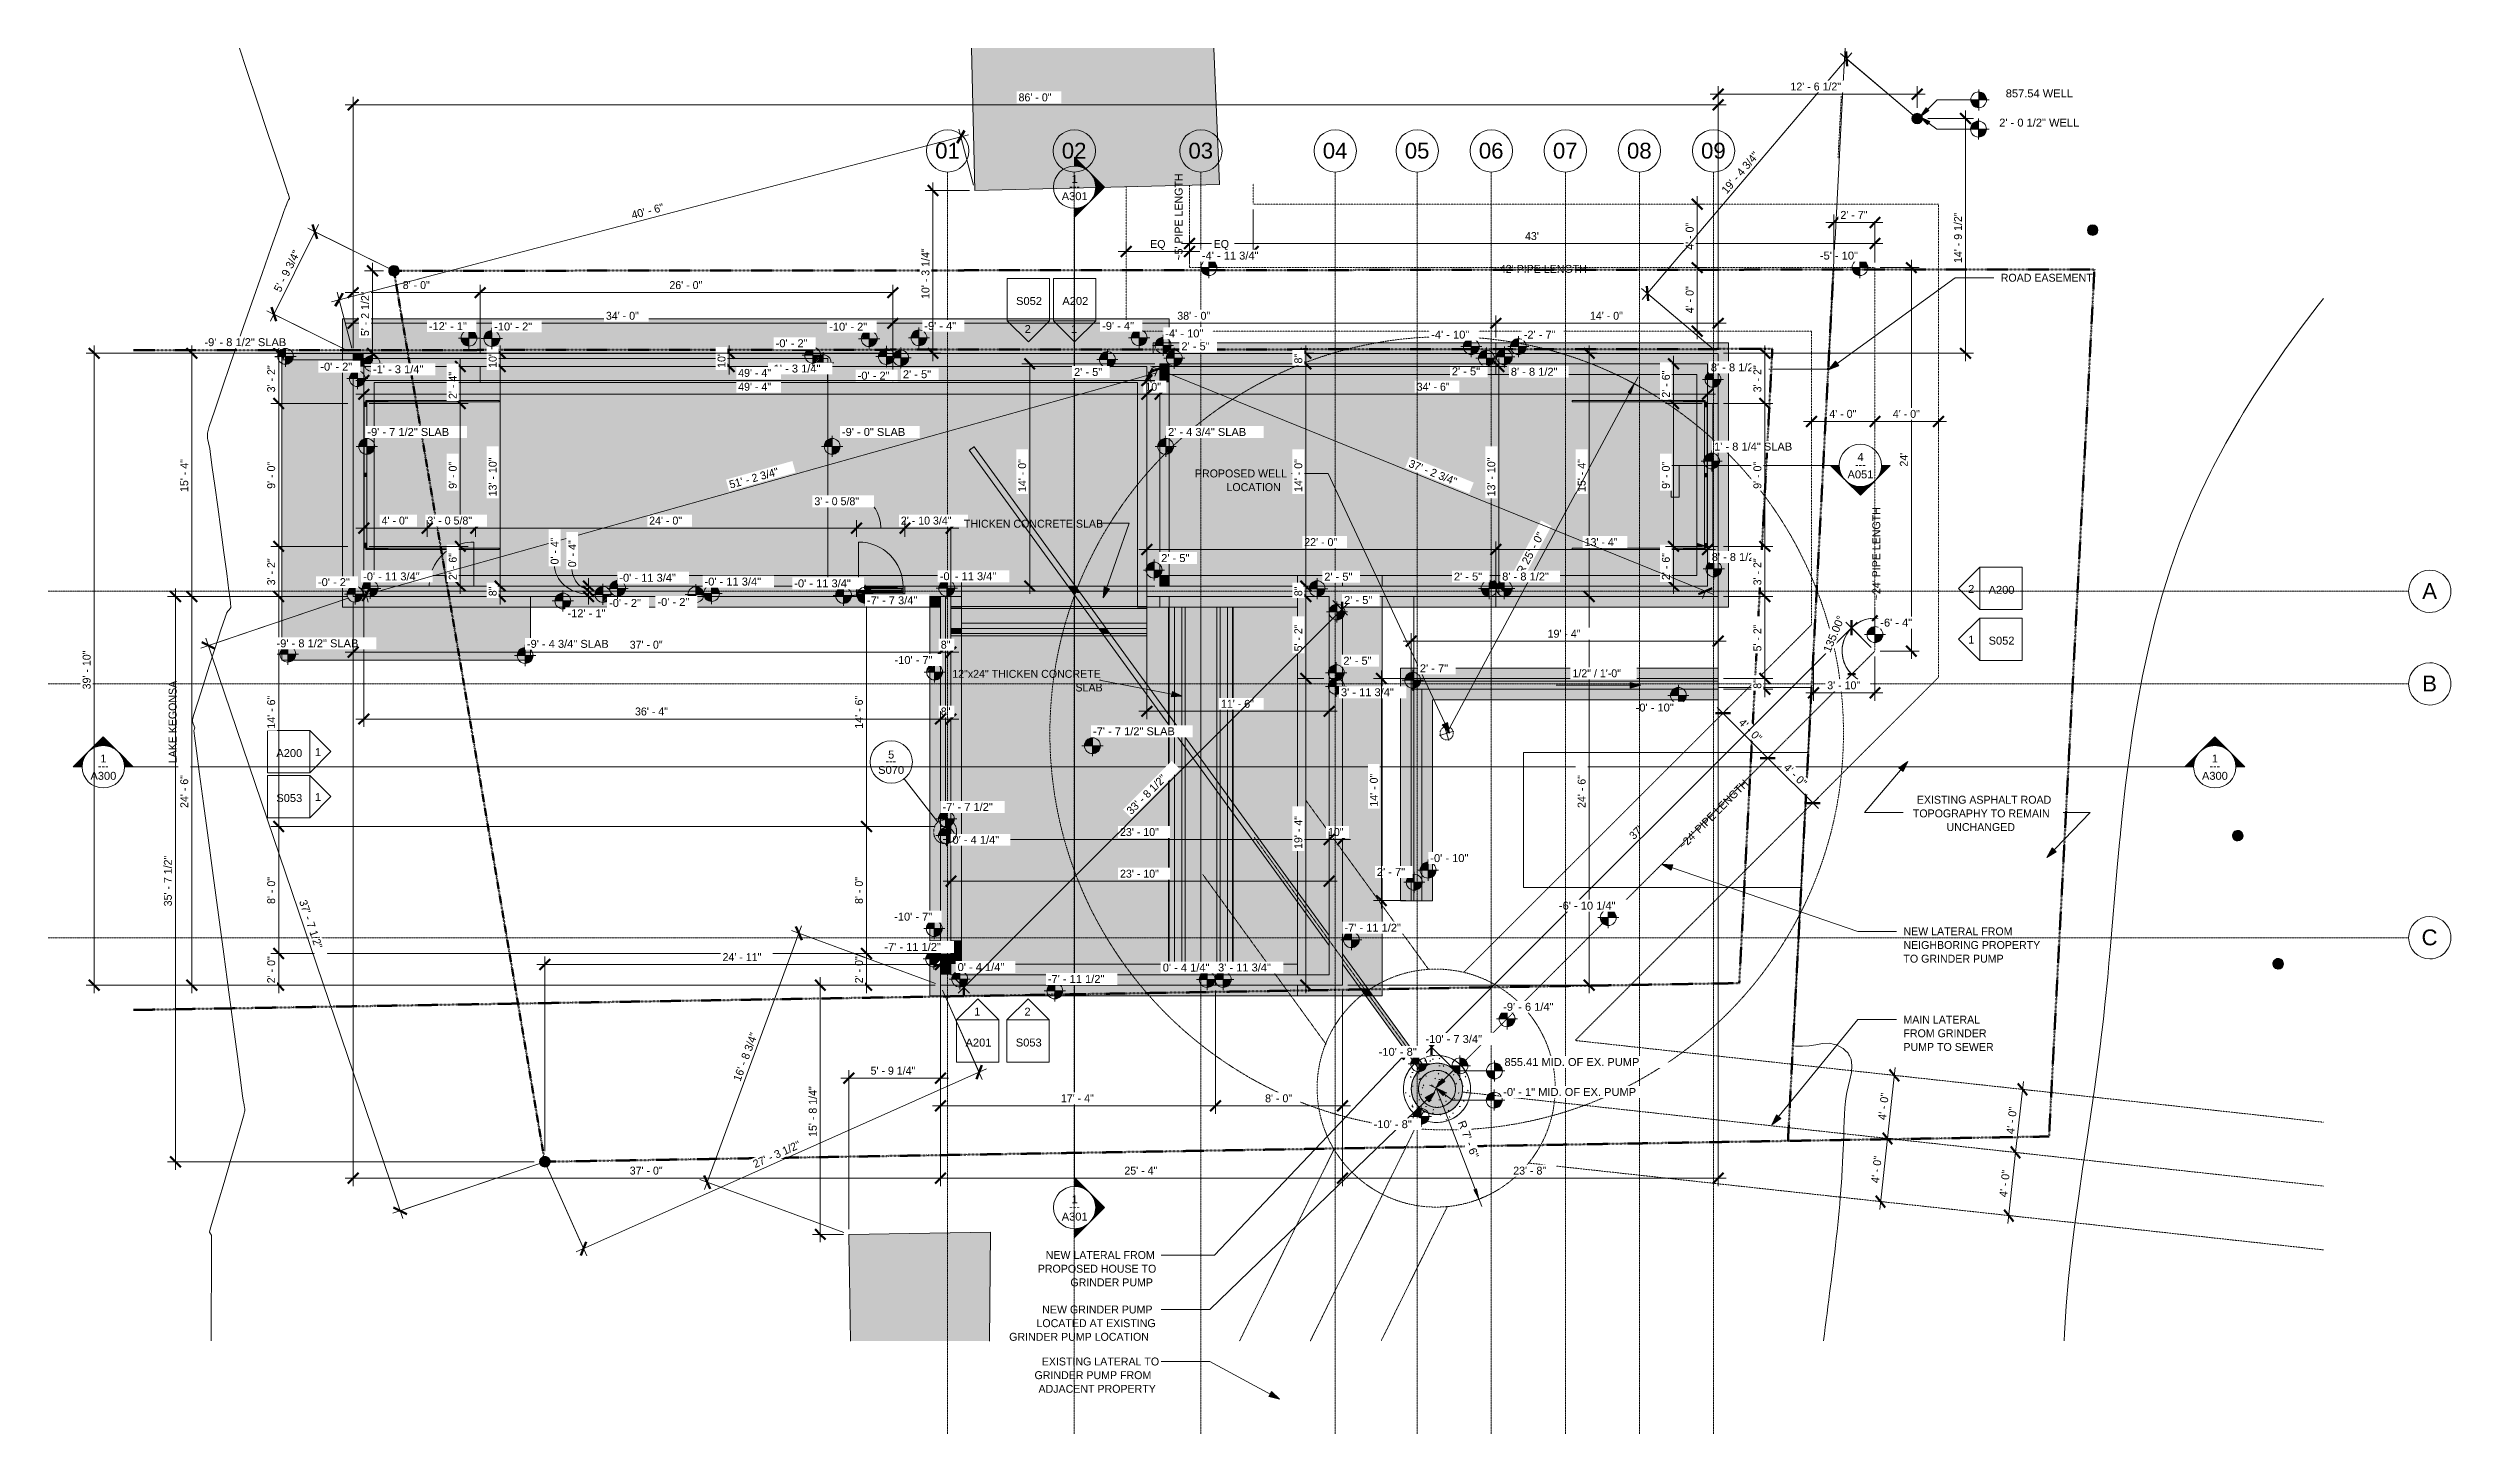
# Model space of a CAD drawing. Header units: inches. Extents: x -3305 to -1487, y 8059 to 9107.
import ezdxf

# ---------------------------------------------------------------- set-up
doc = ezdxf.new("R2010")
doc.units = ezdxf.units.IN
doc.header["$MEASUREMENT"] = 0
for name, pattern in [('Dash Dot 3_16_', [0.3125, 0.1875, -0.0625, 0, -0.0625]), ('Double Dash 3_8_', [1, 0.375, -0.125, 0.125, -0.125, 0.125, -0.125]), ('Grid Line 1_2_', [0.875, 0.5, -0.125, 0.125, -0.125]), ('Hidden 1_8_', [0.1875, 0.125, -0.0625])]:
    doc.linetypes.add(name, pattern=pattern)
for name, color, linetype, lineweight in [('A-ANNO-DIMS', 211, 'Continuous', 9), ('A-ANNO-DIMS-64', 211, 'Continuous', 9), ('A-ANNO-NOTE', 131, 'Continuous', 9), ('A-ANNO-SYMB', 150, 'Continuous', 9), ('A-ANNO-SYMB-1', 150, 'Dash Dot 3_16_', 9), ('A-DETL-HDLN', 90, 'Hidden 1_8_', 9), ('A-DOOR', 31, 'Continuous', 18), ('A-DOOR-2', 31, 'Continuous', 9), ('A-DOOR-FRAM', 31, 'Continuous', 9), ('A-DOOR-GLAZ', 31, 'Continuous', 9), ('A-FLOR', 192, 'Continuous', 18), ('A-FLOR-OTLN', 51, 'Continuous', 18), ('C-PROP-LINE', 91, 'Double Dash 3_8_', 158), ('C-TOPO-1', 254, 'Continuous', 9), ('C-TOPO-2', 253, 'Continuous', 9), ('C-TOPO-3', 8, 'Continuous', 9), ('C-TOPO-4', 10, 'Continuous', 9), ('C-TOPO-5', 9, 'Continuous', 9), ('G-ANNO-DIMS', 111, 'Continuous', 9), ('G-ANNO-DIMS-1', 1, 'Continuous', 9), ('G-ANNO-SYMB', 111, 'Continuous', 9), ('G-ANNO-TEXT', 231, 'Continuous', 9), ('G-ANNO-TEXT-1', 147, 'Continuous', 9), ('L-SITE-1', 91, 'Continuous', 9), ('P-PIPE', 3, 'Continuous', 9), ('P-PIPE-IDEN', 2, 'Continuous', 9), ('S-FNDN', 32, 'Continuous', 18), ('S-GRID-1', 1, 'Grid Line 1_2_', 9), ('S-GRID-IDEN', 1, 'Continuous', 9)]:
    doc.layers.add(name, color=color, linetype=linetype, lineweight=lineweight)
for name, color, linetype, lineweight, transparency in [('A-DOOR-1', 31, 'Continuous', 18, 1), ('A-DOOR-FRAM-1', 31, 'Continuous', 18, 1), ('A-DOOR-GLAZ-1', 31, 'Continuous', 18, 1), ('A-FLOR-OTLN-1', 51, 'Continuous', 18, 0.4), ('L-SITE-2', 8, 'Continuous', 9, 0.2), ('L-SITE-3', 91, 'Continuous', 9, 0.2), ('S-FNDN-1', 32, 'Continuous', 18, 0.4)]:
    doc.layers.add(name, color=color, linetype=linetype, lineweight=lineweight, transparency=transparency)
doc.styles.add('Arial', font='arial.ttf', dxfattribs={"height": 12})
doc.styles.add('Arial_1', font='arial.ttf', dxfattribs={"height": 6})
doc.styles.add('Century Gothic', font='ufonts.com_century-gothic.ttf', dxfattribs={"height": 6})
doc.styles.add('Century Gothic_1', font='ufonts.com_century-gothic.ttf', dxfattribs={"height": 0.09375})
doc.dimstyles.new('OD_-_Angular_-__00', dxfattribs={"dimscale": 12, "dimtxt": 6.121556, "dimasz": 0.333333, "dimexe": 0.5, "dimexo": 0.333333, "dimgap": 0.333333, "dimtad": 1, "dimdec": 4, "dimrnd": 0.0625, "dimzin": 1, "dimdsep": 46, "dimlunit": 4, "dimtxsty": 'Arial_1', "dimblk1": 'OBLIQUE', "dimblk2": 'OBLIQUE', "dimsah": 1, "dimcen": 0.09, "dimdle": 0.5, "dimazin": 0, "dimtfac": 1, "dimtdec": 4, "dimtix": 1, "dimtmove": 0, "dimatfit": 3, "dimfxl": 1, "dimtvp": 1, "dimtfill": 1, "dimfrac": 2, "dimtolj": 1, "dimtzin": 0, "dimarcsym": 2})
doc.dimstyles.new('OD__1_16__Tol__', dxfattribs={"dimscale": 12, "dimtxt": 6.26501, "dimasz": 0.666667, "dimexe": 0.5, "dimexo": 0.333333, "dimgap": 0.083333, "dimtad": 1, "dimdec": 4, "dimrnd": 0.0625, "dimzin": 3, "dimdsep": 46, "dimlunit": 4, "dimtxsty": 'Century Gothic', "dimblk1": 'OBLIQUE', "dimblk2": 'OBLIQUE', "dimsah": 1, "dimcen": 0.09, "dimdle": 0.5, "dimazin": 0, "dimtfac": 1, "dimtdec": 4, "dimtix": 1, "dimtmove": 0, "dimatfit": 3, "dimfxl": 1, "dimtvp": 1, "dimtfill": 1, "dimfrac": 2, "dimtolj": 1, "dimtzin": 0, "dimarcsym": 2})
doc.dimstyles.new('OD__1_16__Tol___1', dxfattribs={"dimscale": 12, "dimtxt": 6.26501, "dimasz": 0.666667, "dimexe": 0.5, "dimexo": 0.333333, "dimgap": 0.083333, "dimtad": 1, "dimdec": 4, "dimrnd": 0.0625, "dimzin": 3, "dimdsep": 46, "dimlunit": 4, "dimtxsty": 'Century Gothic', "dimblk1": 'OBLIQUE', "dimblk2": 'OBLIQUE', "dimsah": 1, "dimcen": 0.09, "dimdle": 0.5, "dimazin": 0, "dimtfac": 1, "dimtdec": 4, "dimtix": 1, "dimtmove": 1, "dimatfit": 3, "dimfxl": 1, "dimtvp": 1, "dimtfill": 1, "dimfrac": 2, "dimtolj": 1, "dimtzin": 0, "dimarcsym": 2})
doc.dimstyles.new('OD__1_4__Tol__', dxfattribs={"dimscale": 12, "dimtxt": 6.26501, "dimasz": 0.666667, "dimexe": 0.5, "dimexo": 0.333333, "dimgap": 0.083333, "dimtad": 1, "dimrnd": 0.25, "dimzin": 1, "dimdsep": 46, "dimlunit": 4, "dimtxsty": 'Century Gothic', "dimblk1": 'OBLIQUE', "dimblk2": 'OBLIQUE', "dimsah": 1, "dimcen": 0.09, "dimdle": 0.5, "dimazin": 0, "dimtfac": 1, "dimtdec": 4, "dimtix": 1, "dimtmove": 0, "dimatfit": 3, "dimfxl": 1, "dimtvp": 1, "dimtfill": 1, "dimfrac": 2, "dimtolj": 1, "dimtzin": 0, "dimarcsym": 2})
doc.dimstyles.new('OD__1_4__Tol___1', dxfattribs={"dimscale": 12, "dimtxt": 6.26501, "dimasz": 0.666667, "dimexe": 0.5, "dimexo": 0.333333, "dimgap": 0.083333, "dimtad": 1, "dimrnd": 0.25, "dimzin": 1, "dimdsep": 46, "dimlunit": 4, "dimtxsty": 'Century Gothic', "dimblk1": 'OBLIQUE', "dimblk2": 'OBLIQUE', "dimsah": 1, "dimcen": 0.09, "dimdle": 0.5, "dimazin": 0, "dimtfac": 1, "dimtdec": 4, "dimtix": 1, "dimtmove": 1, "dimatfit": 3, "dimfxl": 1, "dimtvp": 1, "dimtfill": 1, "dimfrac": 2, "dimtolj": 1, "dimtzin": 0, "dimarcsym": 2})
doc.dimstyles.new('OD__1_8__Tol__', dxfattribs={"dimscale": 12, "dimtxt": 6.26501, "dimasz": 0.666667, "dimexe": 0.5, "dimexo": 0.333333, "dimgap": 0.083333, "dimtad": 1, "dimdec": 3, "dimrnd": 0.125, "dimzin": 3, "dimdsep": 46, "dimlunit": 4, "dimtxsty": 'Century Gothic', "dimblk1": 'OBLIQUE', "dimblk2": 'OBLIQUE', "dimsah": 1, "dimcen": 0.09, "dimdle": 0.5, "dimazin": 0, "dimtfac": 1, "dimtdec": 4, "dimtix": 1, "dimtmove": 0, "dimatfit": 3, "dimfxl": 1, "dimtvp": 1, "dimtfill": 1, "dimfrac": 2, "dimtolj": 1, "dimtzin": 0, "dimarcsym": 2})
doc.dimstyles.new('OD__1__Tol__', dxfattribs={"dimscale": 12, "dimtxt": 6.26501, "dimasz": 0.666667, "dimexe": 0.5, "dimexo": 0.333333, "dimgap": 0.083333, "dimtad": 1, "dimdec": 0, "dimzin": 3, "dimdsep": 46, "dimlunit": 4, "dimtxsty": 'Century Gothic', "dimblk1": 'OBLIQUE', "dimblk2": 'OBLIQUE', "dimsah": 1, "dimcen": 0.09, "dimdle": 0.5, "dimazin": 0, "dimtfac": 1, "dimtdec": 4, "dimtix": 1, "dimtmove": 0, "dimatfit": 3, "dimfxl": 1, "dimtvp": 1, "dimtfill": 1, "dimfrac": 2, "dimtolj": 1, "dimtzin": 0, "dimarcsym": 2})
doc.dimstyles.new('OD__1ft_Tol__', dxfattribs={"dimscale": 12, "dimtxt": 6.26501, "dimasz": 0.666667, "dimexe": 0.5, "dimexo": 0.333333, "dimgap": 0.083333, "dimtad": 1, "dimdec": 0, "dimrnd": 12, "dimzin": 1, "dimdsep": 46, "dimlunit": 4, "dimtxsty": 'Century Gothic', "dimblk1": 'OBLIQUE', "dimblk2": 'OBLIQUE', "dimsah": 1, "dimcen": 0.09, "dimdle": 0.5, "dimazin": 0, "dimtfac": 1, "dimtdec": 4, "dimtix": 1, "dimtmove": 0, "dimatfit": 3, "dimfxl": 1, "dimtvp": 1, "dimtfill": 1, "dimfrac": 2, "dimtolj": 1, "dimtzin": 0, "dimarcsym": 2})
doc.dimstyles.new('Radial_-_3_32__Arial', dxfattribs={"dimscale": 12, "dimtxt": 6.121556, "dimasz": 0.666667, "dimexe": 0.5, "dimexo": 0, "dimgap": 0.333333, "dimtad": 1, "dimjust": 3, "dimdec": 4, "dimrnd": 0.0625, "dimzin": 1, "dimdsep": 46, "dimlunit": 4, "dimtxsty": 'Arial_1', "dimsah": 1, "dimcen": 0.09, "dimdle": 0.5, "dimazin": 0, "dimtfac": 1, "dimtdec": 4, "dimtix": 1, "dimtmove": 0, "dimatfit": 2, "dimfxl": 1, "dimtvp": 1, "dimtfill": 1, "dimfrac": 2, "dimtolj": 1, "dimtzin": 0, "dimarcsym": 2})
pattern_1 = [(0, (8350.174, -2224.914), (20.48, 5.12), [0.845, -14.515, 0.845, -14.515, -81.92]), (0, (8350.174, -2224.914), (20.48, 5.12), [-30.72, 0.845, -29.875, 0.845, -14.515, -35.84]), (0, (8350.174, -2224.914), (20.48, 5.12), [-76.8, 0.845, -9.395, 0.845, -24.755]), (120, (8357.854, -2222.354), (-14.67405, 15.1762003), [0.845, -14.515, 0.845, -14.515, -81.92]), (120, (8357.854, -2222.354), (-14.67405, 15.1762003), [-30.72, 0.845, -29.875, 0.845, -14.515, -35.84]), (120, (8357.854, -2222.354), (-14.67405, 15.1762003), [-76.8, 0.845, -9.395, 0.845, -24.755]), (240, (8360.414, -2212.114), (-5.80595, -20.2962003), [0.845, -14.515, 0.845, -14.515, -81.92]), (240, (8360.414, -2212.114), (-5.80595, -20.2962003), [-30.72, 0.845, -29.875, 0.845, -14.515, -35.84]), (240, (8360.414, -2212.114), (-5.80595, -20.2962003), [-76.8, 0.845, -9.395, 0.845, -24.755])]

msp = doc.modelspace()

# ---------------------------------------------------------------- texts
at = {"layer": 'A-ANNO-NOTE', "char_height": 6, "attachment_point": 1, "style": 'Century Gothic'}
for s, insert, width in [('TOPOGRAPHY TO REMAIN', (-1895.05002, 8531.58426), 129.078), ('EXISTING ASPHALT ROAD', (-1892.05002, 8541.91759), 121.806), ('UNCHANGED', (-1869.55002, 8521.25093), 67.266)]:
    msp.add_mtext(s, dxfattribs=dict(at, insert=insert, width=width))
at = {"layer": 'G-ANNO-DIMS-1', "insert": (-1824.81985, 9076.22129), "char_height": 6, "width": 60.7494978, "attachment_point": 1, "line_spacing_factor": 0.941778, "style": 'Arial_1', "bg_fill": 3, "box_fill_scale": 1.25, "bg_fill_color": 256, "bg_fill_true_color": 13158600, "bg_fill_transparency": 0}
msp.add_mtext('857.54 WELL', dxfattribs=at)
at = {"layer": 'G-ANNO-SYMB', "char_height": 6, "attachment_point": 1}
for s, insert, width, style in [('A301', (-2538.5734, 8998.45376), 23.836, 'Arial_1'), ('---', (-2532.84488, 9005.87346), 10.302, 'Century Gothic'), ('1', (-2531.07734, 9011.54459), 5.656, 'Arial_1'), ('S052', (-2573.09044, 8919.19555), 23.836, 'Arial_1'), ('A202', (-2538.09044, 8919.19555), 23.836, 'Arial_1'), ('2', (-2566.57553, 8897.95676), 5.656, 'Arial_1'), ('1', (-2531.57553, 8897.95676), 5.656, 'Arial_1'), ('4', (-1936.96029, 8801.11828), 5.656, 'Arial_1'), ('A051', (-1944.45635, 8788.02746), 23.836, 'Arial_1'), ('---', (-1938.72783, 8795.44716), 10.302, 'Century Gothic'), ('2', (-1853.23038, 8701.40515), 5.656, 'Arial_1'), ('A200', (-1837.78678, 8700.68543), 23.836, 'Arial_1'), ('1', (-1853.23038, 8663.00591), 5.656, 'Arial_1'), ('S052', (-1837.78678, 8662.28619), 23.836, 'Arial_1'), ('---', (-3267.21332, 8567.44716), 10.302, 'Century Gothic'), ('1', (-3265.44578, 8573.11828), 5.656, 'Arial_1'), ('A200', (-3132.37957, 8577.23816), 23.836, 'Arial_1'), ('1', (-3103.21551, 8577.95789), 5.656, 'Arial_1'), ('---', (-1670.75042, 8567.44716), 10.302, 'Century Gothic'), ('1', (-1668.98288, 8573.11828), 5.656, 'Arial_1'), ('A300', (-3272.94184, 8560.02746), 23.836, 'Arial_1'), ('S053', (-3132.37957, 8543.23816), 23.836, 'Arial_1'), ('1', (-3103.21551, 8543.95789), 5.656, 'Arial_1'), ('A300', (-1676.47894, 8560.02746), 23.836, 'Arial_1'), ('1', (-2604.78159, 8381.64717), 5.656, 'Arial_1'), ('2', (-2566.78159, 8381.64717), 5.656, 'Arial_1'), ('A201', (-2611.29649, 8358.2783), 23.836, 'Arial_1'), ('S053', (-2573.29649, 8358.2783), 23.836, 'Arial_1'), ('1', (-2531.07734, 8239.70778), 5.656, 'Arial_1'), ('A301', (-2538.5734, 8226.61696), 23.836, 'Arial_1'), ('---', (-2532.84488, 8234.03666), 10.302, 'Century Gothic')]:
    msp.add_mtext(s, dxfattribs=dict(at, insert=insert, width=width, style=style))
at = {"layer": 'G-ANNO-TEXT', "insert": (-2528.17221, 8626.80958), "char_height": 6, "width": 23.23, "attachment_point": 1, "style": 'Century Gothic'}
msp.add_mtext('SLAB', dxfattribs=at)
at = {"layer": 'G-ANNO-TEXT-1', "char_height": 6, "attachment_point": 1, "style": 'Century Gothic'}
for s, insert, width in [('ROAD EASEMENT', (-1828.59056, 8936.76513), 84.032), ('PROPOSED WELL ', (-2437.83768, 8788.72545), 82.214), ('LOCATION', (-2414.00435, 8778.39212), 53.328), ('NEW LATERAL FROM ', (-1902.1913, 8442.37524), 102.414), ('TO GRINDER PUMP', (-1902.1913, 8421.70857), 93.122), ('NEIGHBORING PROPERTY ', (-1902.1913, 8432.04191), 127.462), ('MAIN LATERAL ', (-1902.1913, 8375.61484), 74.336), ('FROM GRINDER ', (-1902.1913, 8365.28151), 80.8), ('PUMP TO SEWER', (-1902.1913, 8354.94817), 80.194), ('NEW LATERAL FROM ', (-2550.67609, 8197.54509), 99.586), ('PROPOSED HOUSE TO ', (-2556.67609, 8187.21176), 106.858), ('GRINDER PUMP', (-2532.00942, 8176.87842), 76.962), ('LOCATED AT EXISTING ', (-2557.63152, 8146.01514), 108.07), ('NEW GRINDER PUMP ', (-2553.29819, 8156.34848), 102.818), ('GRINDER PUMP LOCATION', (-2578.29819, 8135.68181), 133.118), ('GRINDER PUMP FROM ', (-2559.13152, 8106.68342), 109.888), ('EXISTING LATERAL TO ', (-2553.63152, 8117.01675), 103.222), ('ADJACENT PROPERTY', (-2556.13152, 8096.35009), 106.252)]:
    msp.add_mtext(s, dxfattribs=dict(at, insert=insert, width=width))
at = {"layer": 'G-ANNO-TEXT-1', "insert": (-3213.82657, 8566.46761), "char_height": 6, "width": 76.154, "attachment_point": 1, "rotation": 90, "style": 'Century Gothic'}
msp.add_mtext('LAKE KEGONSA', dxfattribs=at)
at = {"layer": 'P-PIPE-IDEN', "char_height": 6, "attachment_point": 1, "style": 'Century Gothic'}
for s, insert, width, rotation in [("~5' PIPE LENGTH", (-2453.1617, 8946.71536), 78.376, 90), ("~24' PIPE LENGTH", (-1925.72406, 8689.7773), 84.032, 90), ("~24' PIPE LENGTH", (-2072.91838, 8505.02012), 84.032, 45)]:
    msp.add_mtext(s, dxfattribs=dict(at, insert=insert, width=width, rotation=rotation))
at = {"layer": 'P-PIPE-IDEN', "insert": (-2211.99151, 8943.45555), "char_height": 6, "width": 84.032, "attachment_point": 1, "style": 'Century Gothic'}
msp.add_mtext("~42' PIPE LENGTH", dxfattribs=at)
at = {"layer": 'S-GRID-IDEN', "char_height": 12, "attachment_point": 1, "style": 'Arial'}
for s, insert, width in [('01', (-2634.26338, 9035.88459), 22.624), ('02', (-2538.51338, 9035.88459), 22.624), ('03', (-2442.76338, 9035.88459), 22.624), ('04', (-2341.20088, 9035.88459), 22.624), ('05', (-2279.20088, 9035.88459), 22.624), ('06', (-2223.20088, 9035.88459), 22.624), ('07', (-2167.20088, 9035.88459), 22.624), ('08', (-2111.20088, 9035.88459), 22.624), ('09', (-2055.20088, 9035.88459), 22.624), ('A', (-1509.93429, 8702.82941), 13.534), ('B', (-1509.93429, 8632.82941), 13.534), ('C', (-1510.43823, 8440.82941), 14.746)]:
    msp.add_mtext(s, dxfattribs=dict(at, insert=insert, width=width))

# ---------------------------------------------------------------- blocks, each defined once
blk = doc.blocks.new('Door-Sectional_Model3552_Comcl_Amarr - bh-1793112-FOUNDATION PLAN')
at = {"layer": 'A-DOOR-1'}
for points in [[(9.7, 108.4), (9.7, 24.6), (10.7, 24.6), (10.7, 108.4)], [(121.3, 108.4), (121.3, 24.6), (122.3, 24.6), (122.3, 108.4)], [(9.7, 24.6), (9.7, 9.1), (10.7, 9.1), (10.7, 24.6)], [(121.3, 24.6), (121.3, 9.1), (122.3, 9.1), (122.3, 24.6)], [(9.7, 7.8), (10.7, 7.8), (10.7, 9.1), (9.7, 9.1)], [(11, 8.4), (11, 6.4), (14.3, 6.4), (14.3, 8.4)], [(11, 8.4), (11, 6.4), (121, 6.4), (121, 8.4), (22.2, 8.4)], [(11, 8.4), (11, 6.4), (121, 6.4), (121, 8.4), (14.3, 8.4)], [(11, 8.4), (11, 6.4), (14.3, 6.4), (14.3, 8.4)], [(11, 8.4), (11, 6.4), (121, 6.4), (121, 8.4), (14.3, 8.4)], [(11, 8.4), (11, 6.4), (121, 6.4), (121, 8.4), (14.3, 8.4)], [(11, 8.4), (11, 6.4), (14.3, 6.4), (14.3, 8.4)], [(11, 8.4), (11, 6.4), (121, 6.4), (121, 8.4), (14.3, 8.4)], [(11, 8.4), (11, 6.4), (121, 6.4), (121, 8.4), (14.3, 8.4)], [(11, 8.4), (11, 6.4), (14.3, 6.4), (14.3, 8.4)], [(11, 8.4), (11, 6.4), (121, 6.4), (121, 8.4), (14.3, 8.4)], [(11, 8.4), (11, 6.4), (121, 6.4), (121, 8.4), (14.3, 8.4)], [(64.7, 8.4), (64.7, 6.4), (67.2, 6.4), (67.2, 8.4)], [(64.7, 8.4), (64.7, 6.4), (67.2, 6.4), (67.2, 8.4)], [(64.7, 8.4), (64.7, 6.4), (67.2, 6.4), (67.2, 8.4)], [(64.7, 8.4), (64.7, 6.4), (67.2, 6.4), (67.2, 8.4)], [(117.6, 8.4), (117.6, 6.4), (121, 6.4), (121, 8.4)], [(117.6, 8.4), (117.6, 6.4), (121, 6.4), (121, 8.4)], [(117.6, 8.4), (117.6, 6.4), (121, 6.4), (121, 8.4)], [(117.6, 8.4), (117.6, 6.4), (121, 6.4), (121, 8.4)], [(121.3, 7.8), (122.3, 7.8), (122.3, 9.1), (121.3, 9.1)]]:
    blk.add_hatch(color=256, dxfattribs=at).paths.add_polyline_path(points, flags=0)
at = {"layer": 'A-DOOR'}
for p, q in [((10.7, 108.4), (9.7, 108.4)), ((9.7, 108.4), (10.7, 108.4)), ((9.7, 108.4), (9.7, 24.6)), ((9.7, 108.4), (9.7, 24.6)), ((10.7, 24.6), (10.7, 108.4)), ((10.7, 108.4), (10.7, 24.6)), ((122.3, 108.4), (121.3, 108.4)), ((121.3, 108.4), (122.3, 108.4)), ((121.3, 108.4), (121.3, 24.6)), ((121.3, 108.4), (121.3, 24.6)), ((122.3, 24.6), (122.3, 108.4)), ((122.3, 108.4), (122.3, 24.6)), ((9.7, 9.1), (9.7, 24.6)), ((9.7, 24.6), (9.7, 22.3)), ((9.7, 22.3), (9.7, 20.1)), ((9.7, 20.1), (9.7, 11.1)), ((10.7, 11.1), (10.7, 24.6)), ((10.7, 24.6), (10.7, 9.1)), ((121.3, 9.1), (121.3, 24.6)), ((121.3, 24.6), (121.3, 14.4)), ((122.3, 16), (122.3, 24.6)), ((122.3, 24.6), (122.3, 9.1)), ((10.7, 11.1), (9.7, 11.1)), ((9.7, 11.1), (9.7, 9.8)), ((9.7, 9.8), (9.7, 7.8)), ((9.7, 9.8), (10.7, 9.8)), ((9.7, 7.8), (9.7, 9.1)), ((9.7, 9.1), (10.7, 9.1)), ((10.7, 7.8), (9.7, 7.8)), ((10.7, 9.8), (10.7, 11.1)), ((10.7, 7.8), (10.7, 9.8)), ((10.7, 9.1), (10.7, 7.8)), ((14.3, 8.4), (11, 8.4)), ((11, 8.4), (14.3, 8.4)), ((11, 8.4), (11, 6.4)), ((11, 8.4), (11, 6.4)), ((11, 8.4), (121, 8.4)), ((121, 8.4), (11, 8.4)), ((14.3, 8.4), (11, 8.4)), ((11, 8.4), (14.3, 8.4)), ((11, 6.4), (11, 8.4)), ((11, 8.4), (11, 6.4)), ((11, 8.4), (11, 6.4)), ((11, 8.4), (11, 6.4)), ((14.3, 8.4), (11, 8.4)), ((11, 8.4), (14.3, 8.4)), ((11, 8.4), (11, 6.4)), ((11, 8.4), (11, 6.4)), ((11, 8.4), (14.3, 8.4)), ((14.3, 8.4), (11, 8.4)), ((14.3, 8.4), (11, 8.4)), ((11, 8.4), (14.3, 8.4)), ((11, 6.4), (11, 8.4)), ((11, 8.4), (11, 6.4)), ((11, 8.4), (11, 6.4)), ((11, 8.4), (11, 6.4)), ((14.3, 8.4), (11, 8.4)), ((11, 8.4), (14.3, 8.4)), ((11, 8.4), (11, 6.4)), ((11, 8.4), (11, 6.4)), ((11, 8.4), (14.3, 8.4)), ((14.3, 8.4), (11, 8.4)), ((14.3, 8.4), (11, 8.4)), ((11, 8.4), (14.3, 8.4)), ((11, 6.4), (11, 8.4)), ((11, 8.4), (11, 6.4)), ((11, 8.4), (11, 6.4)), ((11, 8.4), (11, 6.4)), ((14.3, 8.4), (11, 8.4)), ((11, 8.4), (14.3, 8.4)), ((11, 8.4), (11, 6.4)), ((11, 8.4), (11, 6.4)), ((11, 8.4), (14.3, 8.4)), ((14.3, 8.4), (11, 8.4)), ((14.3, 8.4), (11, 8.4)), ((11, 8.4), (14.3, 8.4)), ((11, 6.4), (11, 8.4)), ((11, 8.4), (11, 6.4)), ((11, 8.4), (11, 6.4)), ((11, 8.4), (11, 6.4)), ((14.3, 6.4), (11, 6.4)), ((11, 6.4), (14.3, 6.4)), ((11, 6.4), (121, 6.4)), ((121, 6.4), (11, 6.4)), ((14.3, 6.4), (11, 6.4)), ((11, 6.4), (14.3, 6.4)), ((14.3, 6.4), (11, 6.4)), ((11, 6.4), (14.3, 6.4)), ((11, 6.4), (14.3, 6.4)), ((14.3, 6.4), (11, 6.4)), ((14.3, 6.4), (11, 6.4)), ((11, 6.4), (14.3, 6.4)), ((14.3, 6.4), (11, 6.4)), ((11, 6.4), (14.3, 6.4)), ((11, 6.4), (14.3, 6.4)), ((14.3, 6.4), (11, 6.4)), ((14.3, 6.4), (11, 6.4)), ((11, 6.4), (14.3, 6.4)), ((14.3, 6.4), (11, 6.4)), ((11, 6.4), (14.3, 6.4)), ((11, 6.4), (14.3, 6.4)), ((14.3, 6.4), (11, 6.4)), ((14.3, 6.4), (11, 6.4)), ((11, 6.4), (14.3, 6.4)), ((14.3, 6.4), (14.3, 8.4)), ((14.3, 8.4), (14.3, 6.4)), ((64.7, 8.4), (14.3, 8.4)), ((14.3, 8.4), (64.7, 8.4)), ((14.3, 6.4), (14.3, 8.4)), ((14.3, 8.4), (14.3, 6.4)), ((14.3, 8.4), (64.7, 8.4)), ((64.7, 8.4), (14.3, 8.4)), ((64.7, 8.4), (14.3, 8.4)), ((14.3, 8.4), (64.7, 8.4)), ((14.3, 6.4), (14.3, 8.4)), ((14.3, 8.4), (14.3, 6.4)), ((14.3, 8.4), (64.7, 8.4)), ((64.7, 8.4), (14.3, 8.4)), ((64.7, 8.4), (14.3, 8.4)), ((14.3, 8.4), (64.7, 8.4)), ((14.3, 6.4), (14.3, 8.4)), ((14.3, 8.4), (14.3, 6.4)), ((14.3, 8.4), (64.7, 8.4)), ((64.7, 8.4), (14.3, 8.4)), ((64.7, 8.4), (14.3, 8.4)), ((14.3, 8.4), (64.7, 8.4)), ((64.7, 6.4), (14.3, 6.4)), ((14.3, 6.4), (64.7, 6.4)), ((14.3, 6.4), (64.7, 6.4)), ((64.7, 6.4), (14.3, 6.4)), ((64.7, 6.4), (14.3, 6.4)), ((14.3, 6.4), (64.7, 6.4)), ((14.3, 6.4), (64.7, 6.4)), ((64.7, 6.4), (14.3, 6.4)), ((64.7, 6.4), (14.3, 6.4)), ((14.3, 6.4), (64.7, 6.4)), ((14.3, 6.4), (64.7, 6.4)), ((64.7, 6.4), (14.3, 6.4)), ((64.7, 6.4), (14.3, 6.4)), ((14.3, 6.4), (64.7, 6.4)), ((67.2, 8.4), (64.7, 8.4)), ((64.7, 8.4), (67.2, 8.4)), ((64.7, 8.4), (67.2, 8.4)), ((64.7, 6.4), (64.7, 8.4)), ((64.7, 8.4), (64.7, 6.4)), ((67.2, 8.4), (64.7, 8.4)), ((64.7, 8.4), (67.2, 8.4)), ((67.2, 8.4), (64.7, 8.4)), ((67.2, 8.4), (64.7, 8.4)), ((64.7, 8.4), (67.2, 8.4)), ((64.7, 8.4), (67.2, 8.4)), ((64.7, 6.4), (64.7, 8.4)), ((64.7, 8.4), (64.7, 6.4)), ((67.2, 8.4), (64.7, 8.4)), ((64.7, 8.4), (67.2, 8.4)), ((67.2, 8.4), (64.7, 8.4)), ((67.2, 8.4), (64.7, 8.4)), ((64.7, 8.4), (67.2, 8.4)), ((64.7, 8.4), (67.2, 8.4)), ((64.7, 6.4), (64.7, 8.4)), ((64.7, 8.4), (64.7, 6.4)), ((67.2, 8.4), (64.7, 8.4)), ((64.7, 8.4), (67.2, 8.4)), ((67.2, 8.4), (64.7, 8.4)), ((67.2, 8.4), (64.7, 8.4)), ((64.7, 8.4), (67.2, 8.4)), ((64.7, 8.4), (67.2, 8.4)), ((64.7, 6.4), (64.7, 8.4)), ((64.7, 8.4), (64.7, 6.4)), ((67.2, 8.4), (64.7, 8.4)), ((67.2, 6.4), (64.7, 6.4)), ((64.7, 6.4), (67.2, 6.4)), ((67.2, 6.4), (64.7, 6.4)), ((64.7, 6.4), (67.2, 6.4)), ((64.7, 6.4), (67.2, 6.4)), ((67.2, 6.4), (64.7, 6.4)), ((67.2, 6.4), (64.7, 6.4)), ((64.7, 6.4), (67.2, 6.4)), ((67.2, 6.4), (64.7, 6.4)), ((64.7, 6.4), (67.2, 6.4)), ((64.7, 6.4), (67.2, 6.4)), ((67.2, 6.4), (64.7, 6.4)), ((67.2, 6.4), (64.7, 6.4)), ((64.7, 6.4), (67.2, 6.4)), ((67.2, 6.4), (64.7, 6.4)), ((64.7, 6.4), (67.2, 6.4)), ((64.7, 6.4), (67.2, 6.4)), ((67.2, 6.4), (64.7, 6.4)), ((67.2, 6.4), (64.7, 6.4)), ((64.7, 6.4), (67.2, 6.4)), ((67.2, 6.4), (64.7, 6.4)), ((64.7, 6.4), (67.2, 6.4)), ((117.6, 8.4), (67.2, 8.4)), ((67.2, 8.4), (117.6, 8.4)), ((67.2, 8.4), (67.2, 6.4)), ((67.2, 6.4), (67.2, 8.4)), ((67.2, 8.4), (117.6, 8.4)), ((117.6, 8.4), (67.2, 8.4)), ((117.6, 8.4), (67.2, 8.4)), ((67.2, 8.4), (117.6, 8.4)), ((67.2, 8.4), (67.2, 6.4)), ((67.2, 6.4), (67.2, 8.4)), ((67.2, 8.4), (117.6, 8.4)), ((117.6, 8.4), (67.2, 8.4)), ((117.6, 8.4), (67.2, 8.4)), ((67.2, 8.4), (117.6, 8.4)), ((67.2, 8.4), (67.2, 6.4)), ((67.2, 6.4), (67.2, 8.4)), ((67.2, 8.4), (117.6, 8.4)), ((117.6, 8.4), (67.2, 8.4)), ((117.6, 8.4), (67.2, 8.4)), ((67.2, 8.4), (117.6, 8.4)), ((67.2, 8.4), (67.2, 6.4)), ((67.2, 6.4), (67.2, 8.4)), ((117.6, 6.4), (67.2, 6.4)), ((67.2, 6.4), (117.6, 6.4)), ((67.2, 6.4), (117.6, 6.4)), ((117.6, 6.4), (67.2, 6.4)), ((117.6, 6.4), (67.2, 6.4)), ((67.2, 6.4), (117.6, 6.4)), ((67.2, 6.4), (117.6, 6.4)), ((117.6, 6.4), (67.2, 6.4)), ((117.6, 6.4), (67.2, 6.4)), ((67.2, 6.4), (117.6, 6.4)), ((67.2, 6.4), (117.6, 6.4)), ((117.6, 6.4), (67.2, 6.4)), ((117.6, 6.4), (67.2, 6.4)), ((67.2, 6.4), (117.6, 6.4)), ((117.6, 8.4), (121, 8.4)), ((121, 8.4), (117.6, 8.4)), ((117.6, 6.4), (117.6, 8.4)), ((117.6, 8.4), (117.6, 6.4)), ((121, 8.4), (117.6, 8.4)), ((117.6, 8.4), (121, 8.4)), ((117.6, 8.4), (121, 8.4)), ((121, 8.4), (117.6, 8.4)), ((117.6, 6.4), (117.6, 8.4)), ((117.6, 8.4), (117.6, 6.4)), ((117.6, 8.4), (121, 8.4)), ((121, 8.4), (117.6, 8.4)), ((121, 8.4), (117.6, 8.4)), ((117.6, 8.4), (121, 8.4)), ((117.6, 8.4), (121, 8.4)), ((121, 8.4), (117.6, 8.4)), ((117.6, 6.4), (117.6, 8.4)), ((117.6, 8.4), (117.6, 6.4)), ((117.6, 8.4), (121, 8.4)), ((121, 8.4), (117.6, 8.4)), ((121, 8.4), (117.6, 8.4)), ((117.6, 8.4), (121, 8.4)), ((117.6, 8.4), (121, 8.4)), ((121, 8.4), (117.6, 8.4)), ((117.6, 6.4), (117.6, 8.4)), ((117.6, 8.4), (117.6, 6.4)), ((117.6, 8.4), (121, 8.4)), ((121, 8.4), (117.6, 8.4)), ((121, 8.4), (117.6, 8.4)), ((117.6, 8.4), (121, 8.4)), ((117.6, 6.4), (121, 6.4)), ((121, 6.4), (117.6, 6.4)), ((121, 6.4), (117.6, 6.4)), ((117.6, 6.4), (121, 6.4)), ((117.6, 6.4), (121, 6.4)), ((121, 6.4), (117.6, 6.4)), ((117.6, 6.4), (121, 6.4)), ((121, 6.4), (117.6, 6.4)), ((121, 6.4), (117.6, 6.4)), ((117.6, 6.4), (121, 6.4)), ((117.6, 6.4), (121, 6.4)), ((121, 6.4), (117.6, 6.4)), ((117.6, 6.4), (121, 6.4)), ((121, 6.4), (117.6, 6.4)), ((121, 6.4), (117.6, 6.4)), ((117.6, 6.4), (121, 6.4)), ((117.6, 6.4), (121, 6.4)), ((121, 6.4), (117.6, 6.4)), ((117.6, 6.4), (121, 6.4)), ((121, 6.4), (117.6, 6.4)), ((121, 6.4), (117.6, 6.4)), ((117.6, 6.4), (121, 6.4)), ((121, 8.4), (121, 6.4)), ((121, 8.4), (121, 6.4)), ((121, 8.4), (121, 6.4)), ((121, 8.4), (121, 6.4)), ((121, 6.4), (121, 8.4)), ((121, 8.4), (121, 6.4)), ((121, 8.4), (121, 6.4)), ((121, 8.4), (121, 6.4)), ((121, 8.4), (121, 6.4)), ((121, 8.4), (121, 6.4)), ((121, 6.4), (121, 8.4)), ((121, 8.4), (121, 6.4)), ((121, 8.4), (121, 6.4)), ((121, 8.4), (121, 6.4)), ((121, 8.4), (121, 6.4)), ((121, 8.4), (121, 6.4)), ((121, 6.4), (121, 8.4)), ((121, 8.4), (121, 6.4)), ((121, 8.4), (121, 6.4)), ((121, 8.4), (121, 6.4)), ((121, 8.4), (121, 6.4)), ((121, 8.4), (121, 6.4)), ((121, 6.4), (121, 8.4)), ((121, 8.4), (121, 6.4)), ((121.3, 14.4), (121.3, 11.1)), ((122.3, 11.1), (121.3, 11.1)), ((121.3, 11.1), (121.3, 9.8)), ((121.3, 9.8), (121.3, 7.8)), ((121.3, 9.8), (122.3, 9.8)), ((121.3, 7.8), (121.3, 9.1)), ((121.3, 9.1), (122.3, 9.1)), ((122.3, 7.8), (121.3, 7.8)), ((122.3, 14.4), (122.3, 16)), ((122.3, 12), (122.3, 14.4)), ((122.3, 11.1), (122.3, 12)), ((122.3, 9.8), (122.3, 11.1)), ((122.3, 7.8), (122.3, 9.8)), ((122.3, 9.1), (122.3, 7.8))]:
    blk.add_line(p, q, dxfattribs=at)
blk = doc.blocks.new('Door-Sectional_Model3552_Comcl_Amarr - bh-V1-FOUNDATION PLAN')
at = {"layer": 'A-DOOR-1'}
for points in [[(10.7, 108.4), (9.7, 108.4), (9.7, 24.6), (10.7, 24.6), (10.7, 38.9)], [(122.3, 90.7), (122.3, 108.4), (121.3, 108.4), (121.3, 24.6), (122.3, 24.6), (122.3, 38.9)], [(10.7, 19.4), (10.7, 24.6), (9.7, 24.6), (9.7, 9.1), (10.7, 9.1), (10.7, 16.9)], [(122.3, 22), (122.3, 24.6), (121.3, 24.6), (121.3, 9.1), (122.3, 9.1), (122.3, 19.4)], [(10.7, 9.1), (9.7, 9.1), (9.7, 7.8), (10.7, 7.8)], [(14.3, 8.4), (11, 8.4), (11, 6.4), (14.3, 6.4)], [(121, 8.4), (11, 8.4), (11, 6.4), (121, 6.4)], [(121, 8.4), (11, 8.4), (11, 6.4), (121, 6.4)], [(14.3, 8.4), (11, 8.4), (11, 6.4), (14.3, 6.4)], [(121, 8.4), (11, 8.4), (11, 6.4), (121, 6.4)], [(121, 8.4), (11, 8.4), (11, 6.4), (121, 6.4)], [(14.3, 8.4), (11, 8.4), (11, 6.4), (14.3, 6.4)], [(121, 8.4), (11, 8.4), (11, 6.4), (121, 6.4)], [(121, 8.4), (11, 8.4), (11, 6.4), (121, 6.4)], [(14.3, 8.4), (11, 8.4), (11, 6.4), (14.3, 6.4)], [(121, 8.4), (11, 8.4), (11, 6.4), (121, 6.4)], [(121, 8.4), (11, 8.4), (11, 6.4), (121, 6.4)], [(67.2, 8.4), (64.7, 8.4), (64.7, 6.4), (67.2, 6.4)], [(67.2, 8.4), (64.7, 8.4), (64.7, 6.4), (67.2, 6.4)], [(67.2, 8.4), (64.7, 8.4), (64.7, 6.4), (67.2, 6.4)], [(67.2, 8.4), (64.7, 8.4), (64.7, 6.4), (67.2, 6.4)], [(121, 8.4), (117.6, 8.4), (117.6, 6.4), (121, 6.4)], [(121, 8.4), (117.6, 8.4), (117.6, 6.4), (121, 6.4)], [(121, 8.4), (117.6, 8.4), (117.6, 6.4), (121, 6.4)], [(121, 8.4), (117.6, 8.4), (117.6, 6.4), (121, 6.4)], [(122.3, 9.1), (121.3, 9.1), (121.3, 7.8), (122.3, 7.8)]]:
    blk.add_hatch(color=256, dxfattribs=at).paths.add_polyline_path(points, flags=0)
at = {"layer": 'A-DOOR'}
for p, q in [((10.7, 108.4), (9.7, 108.4)), ((9.7, 108.4), (10.7, 108.4)), ((9.7, 108.4), (9.7, 24.6)), ((9.7, 108.4), (9.7, 24.6)), ((10.7, 24.6), (10.7, 108.4)), ((10.7, 108.4), (10.7, 24.6)), ((122.3, 108.4), (121.3, 108.4)), ((121.3, 108.4), (122.3, 108.4)), ((121.3, 108.4), (121.3, 24.6)), ((121.3, 108.4), (121.3, 24.6)), ((122.3, 24.6), (122.3, 108.4)), ((122.3, 108.4), (122.3, 24.6)), ((9.7, 9.1), (9.7, 24.6)), ((9.7, 24.6), (9.7, 22.3)), ((9.7, 22.3), (9.7, 17.9)), ((10.7, 11.4), (10.7, 24.6)), ((10.7, 24.6), (10.7, 9.1)), ((121.3, 9.1), (121.3, 24.6)), ((121.3, 24.6), (121.3, 11.1)), ((122.3, 11.1), (122.3, 24.6)), ((122.3, 24.6), (122.3, 9.1)), ((9.7, 17.9), (9.7, 11.4)), ((9.7, 11.4), (9.7, 11.1)), ((10.7, 11.1), (9.7, 11.1)), ((9.7, 11.1), (9.7, 9.8)), ((9.7, 9.8), (9.7, 7.8)), ((9.7, 9.8), (10.7, 9.8)), ((9.7, 7.8), (9.7, 9.1)), ((9.7, 9.1), (10.7, 9.1)), ((10.7, 7.8), (9.7, 7.8)), ((10.7, 11.1), (10.7, 11.4)), ((10.7, 9.8), (10.7, 11.1)), ((10.7, 7.8), (10.7, 9.8)), ((10.7, 9.1), (10.7, 7.8)), ((14.3, 8.4), (11, 8.4)), ((11, 8.4), (14.3, 8.4)), ((11, 8.4), (11, 6.4)), ((11, 8.4), (11, 6.4)), ((11, 8.4), (121, 8.4)), ((121, 8.4), (11, 8.4)), ((14.3, 8.4), (11, 8.4)), ((11, 8.4), (14.3, 8.4)), ((11, 6.4), (11, 8.4)), ((11, 8.4), (11, 6.4)), ((11, 8.4), (11, 6.4)), ((11, 8.4), (11, 6.4)), ((14.3, 8.4), (11, 8.4)), ((11, 8.4), (14.3, 8.4)), ((11, 8.4), (11, 6.4)), ((11, 8.4), (11, 6.4)), ((11, 8.4), (14.3, 8.4)), ((14.3, 8.4), (11, 8.4)), ((14.3, 8.4), (11, 8.4)), ((11, 8.4), (14.3, 8.4)), ((11, 6.4), (11, 8.4)), ((11, 8.4), (11, 6.4)), ((11, 8.4), (11, 6.4)), ((11, 8.4), (11, 6.4)), ((14.3, 8.4), (11, 8.4)), ((11, 8.4), (14.3, 8.4)), ((11, 8.4), (11, 6.4)), ((11, 8.4), (11, 6.4)), ((11, 8.4), (14.3, 8.4)), ((14.3, 8.4), (11, 8.4)), ((14.3, 8.4), (11, 8.4)), ((11, 8.4), (14.3, 8.4)), ((11, 6.4), (11, 8.4)), ((11, 8.4), (11, 6.4)), ((11, 8.4), (11, 6.4)), ((11, 8.4), (11, 6.4)), ((14.3, 8.4), (11, 8.4)), ((11, 8.4), (14.3, 8.4)), ((11, 8.4), (11, 6.4)), ((11, 8.4), (11, 6.4)), ((11, 8.4), (14.3, 8.4)), ((14.3, 8.4), (11, 8.4)), ((14.3, 8.4), (11, 8.4)), ((11, 8.4), (14.3, 8.4)), ((11, 6.4), (11, 8.4)), ((11, 8.4), (11, 6.4)), ((11, 8.4), (11, 6.4)), ((11, 8.4), (11, 6.4)), ((14.3, 6.4), (11, 6.4)), ((11, 6.4), (14.3, 6.4)), ((11, 6.4), (121, 6.4)), ((121, 6.4), (11, 6.4)), ((14.3, 6.4), (11, 6.4)), ((11, 6.4), (14.3, 6.4)), ((14.3, 6.4), (11, 6.4)), ((11, 6.4), (14.3, 6.4)), ((11, 6.4), (14.3, 6.4)), ((14.3, 6.4), (11, 6.4)), ((14.3, 6.4), (11, 6.4)), ((11, 6.4), (14.3, 6.4)), ((14.3, 6.4), (11, 6.4)), ((11, 6.4), (14.3, 6.4)), ((11, 6.4), (14.3, 6.4)), ((14.3, 6.4), (11, 6.4)), ((14.3, 6.4), (11, 6.4)), ((11, 6.4), (14.3, 6.4)), ((14.3, 6.4), (11, 6.4)), ((11, 6.4), (14.3, 6.4)), ((11, 6.4), (14.3, 6.4)), ((14.3, 6.4), (11, 6.4)), ((14.3, 6.4), (11, 6.4)), ((11, 6.4), (14.3, 6.4)), ((14.3, 6.4), (14.3, 8.4)), ((14.3, 8.4), (14.3, 6.4)), ((64.7, 8.4), (14.3, 8.4)), ((14.3, 8.4), (64.7, 8.4)), ((14.3, 6.4), (14.3, 8.4)), ((14.3, 8.4), (14.3, 6.4)), ((14.3, 8.4), (64.7, 8.4)), ((64.7, 8.4), (14.3, 8.4)), ((64.7, 8.4), (14.3, 8.4)), ((14.3, 8.4), (64.7, 8.4)), ((14.3, 6.4), (14.3, 8.4)), ((14.3, 8.4), (14.3, 6.4)), ((14.3, 8.4), (64.7, 8.4)), ((64.7, 8.4), (14.3, 8.4)), ((64.7, 8.4), (14.3, 8.4)), ((14.3, 8.4), (64.7, 8.4)), ((14.3, 6.4), (14.3, 8.4)), ((14.3, 8.4), (14.3, 6.4)), ((14.3, 8.4), (64.7, 8.4)), ((64.7, 8.4), (14.3, 8.4)), ((64.7, 8.4), (14.3, 8.4)), ((14.3, 8.4), (64.7, 8.4)), ((64.7, 6.4), (14.3, 6.4)), ((14.3, 6.4), (64.7, 6.4)), ((14.3, 6.4), (64.7, 6.4)), ((64.7, 6.4), (14.3, 6.4)), ((64.7, 6.4), (14.3, 6.4)), ((14.3, 6.4), (64.7, 6.4)), ((14.3, 6.4), (64.7, 6.4)), ((64.7, 6.4), (14.3, 6.4)), ((64.7, 6.4), (14.3, 6.4)), ((14.3, 6.4), (64.7, 6.4)), ((14.3, 6.4), (64.7, 6.4)), ((64.7, 6.4), (14.3, 6.4)), ((64.7, 6.4), (14.3, 6.4)), ((14.3, 6.4), (64.7, 6.4)), ((67.2, 8.4), (64.7, 8.4)), ((64.7, 8.4), (67.2, 8.4)), ((64.7, 8.4), (67.2, 8.4)), ((64.7, 6.4), (64.7, 8.4)), ((64.7, 8.4), (64.7, 6.4)), ((67.2, 8.4), (64.7, 8.4)), ((64.7, 8.4), (67.2, 8.4)), ((67.2, 8.4), (64.7, 8.4)), ((67.2, 8.4), (64.7, 8.4)), ((64.7, 8.4), (67.2, 8.4)), ((64.7, 8.4), (67.2, 8.4)), ((64.7, 6.4), (64.7, 8.4)), ((64.7, 8.4), (64.7, 6.4)), ((67.2, 8.4), (64.7, 8.4)), ((64.7, 8.4), (67.2, 8.4)), ((67.2, 8.4), (64.7, 8.4)), ((67.2, 8.4), (64.7, 8.4)), ((64.7, 8.4), (67.2, 8.4)), ((64.7, 8.4), (67.2, 8.4)), ((64.7, 6.4), (64.7, 8.4)), ((64.7, 8.4), (64.7, 6.4)), ((67.2, 8.4), (64.7, 8.4)), ((64.7, 8.4), (67.2, 8.4)), ((67.2, 8.4), (64.7, 8.4)), ((67.2, 8.4), (64.7, 8.4)), ((64.7, 8.4), (67.2, 8.4)), ((64.7, 8.4), (67.2, 8.4)), ((64.7, 6.4), (64.7, 8.4)), ((64.7, 8.4), (64.7, 6.4)), ((67.2, 8.4), (64.7, 8.4)), ((67.2, 6.4), (64.7, 6.4)), ((64.7, 6.4), (67.2, 6.4)), ((67.2, 6.4), (64.7, 6.4)), ((64.7, 6.4), (67.2, 6.4)), ((64.7, 6.4), (67.2, 6.4)), ((67.2, 6.4), (64.7, 6.4)), ((67.2, 6.4), (64.7, 6.4)), ((64.7, 6.4), (67.2, 6.4)), ((67.2, 6.4), (64.7, 6.4)), ((64.7, 6.4), (67.2, 6.4)), ((64.7, 6.4), (67.2, 6.4)), ((67.2, 6.4), (64.7, 6.4)), ((67.2, 6.4), (64.7, 6.4)), ((64.7, 6.4), (67.2, 6.4)), ((67.2, 6.4), (64.7, 6.4)), ((64.7, 6.4), (67.2, 6.4)), ((64.7, 6.4), (67.2, 6.4)), ((67.2, 6.4), (64.7, 6.4)), ((67.2, 6.4), (64.7, 6.4)), ((64.7, 6.4), (67.2, 6.4)), ((67.2, 6.4), (64.7, 6.4)), ((64.7, 6.4), (67.2, 6.4)), ((117.6, 8.4), (67.2, 8.4)), ((67.2, 8.4), (117.6, 8.4)), ((67.2, 8.4), (67.2, 6.4)), ((67.2, 6.4), (67.2, 8.4)), ((67.2, 8.4), (117.6, 8.4)), ((117.6, 8.4), (67.2, 8.4)), ((117.6, 8.4), (67.2, 8.4)), ((67.2, 8.4), (117.6, 8.4)), ((67.2, 8.4), (67.2, 6.4)), ((67.2, 6.4), (67.2, 8.4)), ((67.2, 8.4), (117.6, 8.4)), ((117.6, 8.4), (67.2, 8.4)), ((117.6, 8.4), (67.2, 8.4)), ((67.2, 8.4), (117.6, 8.4)), ((67.2, 8.4), (67.2, 6.4)), ((67.2, 6.4), (67.2, 8.4)), ((67.2, 8.4), (117.6, 8.4)), ((117.6, 8.4), (67.2, 8.4)), ((117.6, 8.4), (67.2, 8.4)), ((67.2, 8.4), (117.6, 8.4)), ((67.2, 8.4), (67.2, 6.4)), ((67.2, 6.4), (67.2, 8.4)), ((117.6, 6.4), (67.2, 6.4)), ((67.2, 6.4), (117.6, 6.4)), ((67.2, 6.4), (117.6, 6.4)), ((117.6, 6.4), (67.2, 6.4)), ((117.6, 6.4), (67.2, 6.4)), ((67.2, 6.4), (117.6, 6.4)), ((67.2, 6.4), (117.6, 6.4)), ((117.6, 6.4), (67.2, 6.4)), ((117.6, 6.4), (67.2, 6.4)), ((67.2, 6.4), (117.6, 6.4)), ((67.2, 6.4), (117.6, 6.4)), ((117.6, 6.4), (67.2, 6.4)), ((117.6, 6.4), (67.2, 6.4)), ((67.2, 6.4), (117.6, 6.4)), ((117.6, 8.4), (121, 8.4)), ((121, 8.4), (117.6, 8.4)), ((117.6, 6.4), (117.6, 8.4)), ((117.6, 8.4), (117.6, 6.4)), ((121, 8.4), (117.6, 8.4)), ((117.6, 8.4), (121, 8.4)), ((117.6, 8.4), (121, 8.4)), ((121, 8.4), (117.6, 8.4)), ((117.6, 6.4), (117.6, 8.4)), ((117.6, 8.4), (117.6, 6.4)), ((117.6, 8.4), (121, 8.4)), ((121, 8.4), (117.6, 8.4)), ((121, 8.4), (117.6, 8.4)), ((117.6, 8.4), (121, 8.4)), ((117.6, 8.4), (121, 8.4)), ((121, 8.4), (117.6, 8.4)), ((117.6, 6.4), (117.6, 8.4)), ((117.6, 8.4), (117.6, 6.4)), ((117.6, 8.4), (121, 8.4)), ((121, 8.4), (117.6, 8.4)), ((121, 8.4), (117.6, 8.4)), ((117.6, 8.4), (121, 8.4)), ((117.6, 8.4), (121, 8.4)), ((121, 8.4), (117.6, 8.4)), ((117.6, 6.4), (117.6, 8.4)), ((117.6, 8.4), (117.6, 6.4)), ((117.6, 8.4), (121, 8.4)), ((121, 8.4), (117.6, 8.4)), ((121, 8.4), (117.6, 8.4)), ((117.6, 8.4), (121, 8.4)), ((117.6, 6.4), (121, 6.4)), ((121, 6.4), (117.6, 6.4)), ((121, 6.4), (117.6, 6.4)), ((117.6, 6.4), (121, 6.4)), ((117.6, 6.4), (121, 6.4)), ((121, 6.4), (117.6, 6.4)), ((117.6, 6.4), (121, 6.4)), ((121, 6.4), (117.6, 6.4)), ((121, 6.4), (117.6, 6.4)), ((117.6, 6.4), (121, 6.4)), ((117.6, 6.4), (121, 6.4)), ((121, 6.4), (117.6, 6.4)), ((117.6, 6.4), (121, 6.4)), ((121, 6.4), (117.6, 6.4)), ((121, 6.4), (117.6, 6.4)), ((117.6, 6.4), (121, 6.4)), ((117.6, 6.4), (121, 6.4)), ((121, 6.4), (117.6, 6.4)), ((117.6, 6.4), (121, 6.4)), ((121, 6.4), (117.6, 6.4)), ((121, 6.4), (117.6, 6.4)), ((117.6, 6.4), (121, 6.4)), ((121, 8.4), (121, 6.4)), ((121, 8.4), (121, 6.4)), ((121, 8.4), (121, 6.4)), ((121, 8.4), (121, 6.4)), ((121, 6.4), (121, 8.4)), ((121, 8.4), (121, 6.4)), ((121, 8.4), (121, 6.4)), ((121, 8.4), (121, 6.4)), ((121, 8.4), (121, 6.4)), ((121, 8.4), (121, 6.4)), ((121, 6.4), (121, 8.4)), ((121, 8.4), (121, 6.4)), ((121, 8.4), (121, 6.4)), ((121, 8.4), (121, 6.4)), ((121, 8.4), (121, 6.4)), ((121, 8.4), (121, 6.4)), ((121, 6.4), (121, 8.4)), ((121, 8.4), (121, 6.4)), ((121, 8.4), (121, 6.4)), ((121, 8.4), (121, 6.4)), ((121, 8.4), (121, 6.4)), ((121, 8.4), (121, 6.4)), ((121, 6.4), (121, 8.4)), ((121, 8.4), (121, 6.4)), ((122.3, 11.1), (121.3, 11.1)), ((121.3, 11.1), (121.3, 9.8)), ((121.3, 9.8), (121.3, 7.8)), ((121.3, 9.8), (122.3, 9.8)), ((121.3, 7.8), (121.3, 9.1)), ((121.3, 9.1), (122.3, 9.1)), ((122.3, 7.8), (121.3, 7.8)), ((122.3, 9.8), (122.3, 11.1)), ((122.3, 7.8), (122.3, 9.8)), ((122.3, 9.1), (122.3, 7.8))]:
    blk.add_line(p, q, dxfattribs=at)
blk = doc.blocks.new('Door-Inswing-Andersen-400_Series-Single - 3_ 0-1_8_ x 6_ 10-3_8_-1793143-FOUNDATION PLAN')
at = {"layer": 'A-DOOR-2'}
for p, q in [((16.875, 32.71875), (16.875, 37.28125)), ((16.875, 31.71875), (16.875, 32.71875)), ((16.875, 4), (16.875, 31.71875))]:
    blk.add_line(p, q, dxfattribs=at)
for start, end in [(90, 120.12493683), (123.1828137, 179.20194817), (120.12493683, 123.1828137)]:
    blk.add_arc((16.875, 3.53125), 33.75, start, end, dxfattribs=at)
blk = doc.blocks.new('Site 1 - Site 1-1396123-FOUNDATION PLAN')
at = {"layer": 'L-SITE-2'}
h = blk.add_hatch(color=256, dxfattribs=at)
h.paths.add_polyline_path([(8129.5, 2681.4), (8129.5, 2593.1), (8211.9, 2592.5), (8210.2, 2699.6), (8129.5, 2698.3)], flags=0)
h.paths.add_polyline_path([(8999.8, 2604.2), (9004.3, 2419.3), (9107.5, 2423.6), (9107.5, 2606.8)], flags=0)
at = {"layer": 'L-SITE-1'}
for p, q in [((8210.2, 2699.6), (8129.5, 2698.3)), ((8129.5, 2698.3), (8210.2, 2699.6)), ((8211.9, 2592.5), (8210.2, 2699.6)), ((8210.2, 2699.6), (8211.9, 2592.5)), ((9107.5, 2606.8), (8999.8, 2604.2)), ((8999.8, 2604.2), (9107.5, 2606.8)), ((8999.8, 2604.2), (9004.3, 2419.3)), ((9004.3, 2419.3), (8999.8, 2604.2)), ((8129.5, 2593.1), (8211.9, 2592.5)), ((8211.9, 2592.5), (8129.5, 2593.1)), ((9004.3, 2419.3), (9107.5, 2423.6)), ((9107.5, 2423.6), (9004.3, 2419.3))]:
    blk.add_line(p, q, dxfattribs=at)
blk = doc.blocks.new('GRINDER PUMP - GRINDER PUMP-1585851-FOUNDATION PLAN')
at = {"layer": 'L-SITE-1'}
h = blk.add_hatch(dxfattribs=at)
h.set_pattern_fill('FP_1', color=256, style=0, pattern_type=2)
h.set_pattern_definition(pattern_1)
h.paths.add_polyline_path([(1.7, -25.3), (5.2, -24.9), (8.5, -23.9), (11.7, -22.6), (14.6, -20.7), (17.3, -18.6), (19.7, -16), (21.7, -13.2), (23.3, -10.1), (24.5, -6.9), (25.2, -3.5), (25.4, 0), (25.2, 3.5), (24.5, 6.9), (23.3, 10.1), (21.7, 13.2), (19.7, 16), (17.3, 18.6), (14.6, 20.7), (11.7, 22.6), (8.5, 23.9), (5.2, 24.9), (1.7, 25.3), (-1.7, 25.3), (-5.2, 24.9), (-8.5, 23.9), (-11.8, 22.5), (-13, 21.7), (-9.6, 17), (-9.8, 16.8), (-10.9, 16), (-8.8, 17.3), (-6, 18.5), (-3, 19.2), (0, 19.4), (3, 19.2), (6, 18.5), (8.8, 17.3), (11.4, 15.7), (13.8, 13.7), (15.7, 11.4), (17.3, 8.8), (18.5, 6), (19.2, 3), (19.4, 0), (19.2, -3), (18.5, -6), (17.3, -8.8), (15.7, -11.4), (13.7, -13.7), (11.4, -15.7), (8.8, -17.3), (6, -18.5), (3, -19.2), (0, -19.4), (-3, -19.2), (-6, -18.5), (-8.8, -17.3), (-11.4, -15.7), (-13.8, -13.7), (-15.7, -11.4), (-17.3, -8.8), (-18.5, -6), (-19.2, -3), (-19.4, 0), (-19.2, 3), (-18.5, 6), (-17.3, 8.8), (-15.7, 11.4), (-13.7, 13.7), (-11.8, 15.3), (-13.2, 14.4), (-13.2, 14.4), (-16.7, 19.1), (-17.4, 18.5), (-19.7, 16), (-21.7, 13.2), (-23.3, 10.1), (-24.5, 6.9), (-25.2, 3.5), (-25.4, 0), (-25.2, -3.5), (-24.5, -6.9), (-23.3, -10.1), (-21.7, -13.2), (-19.7, -16), (-17.3, -18.6), (-14.6, -20.7), (-11.5, -22.6), (-8.5, -23.9), (-5.2, -24.9), (-1.7, -25.3)], flags=0)
h = blk.add_hatch(dxfattribs=at)
h.set_pattern_fill('FP_1', color=256, style=0, pattern_type=2)
h.set_pattern_definition(pattern_1)
h.paths.add_polyline_path([(0, -19.4), (3, -19.2), (6, -18.5), (8.8, -17.3), (11.4, -15.7), (13.7, -13.7), (15.7, -11.4), (17.3, -8.8), (18.5, -6), (19.2, -3), (19.4, 0), (19.2, 3), (18.5, 6), (17.3, 8.8), (15.7, 11.4), (13.7, 13.7), (11.4, 15.7), (8.8, 17.3), (6, 18.5), (3, 19.2), (0, 19.4), (-3, 19.2), (-6, 18.5), (-8.9, 17.2), (-11.1, 15.8), (-11.9, 15.3), (-13.7, 13.7), (-15.7, 11.4), (-17.3, 8.8), (-18.5, 6), (-19.2, 3), (-19.4, 0), (-19.2, -3), (-18.5, -6), (-17.3, -8.8), (-15.6, -11.5), (-13.7, -13.7), (-11.4, -15.7), (-8.8, -17.3), (-6, -18.5), (-3, -19.2), (-1.2, -19.3)], flags=0)
h.paths.add_polyline_path([(-1.3, -13.9), (-3.8, -13.5), (-6.2, -12.5), (-8.4, -11.2), (-10.3, -9.4), (-11.9, -7.3), (-13.1, -5.1), (-13.8, -2.6), (-14, 0), (-13.8, 2.6), (-13.1, 5.1), (-11.9, 7.4), (-10.3, 9.4), (-8.4, 11.2), (-6.2, 12.5), (-3.8, 13.5), (-1.3, 13.9), (1.3, 13.9), (3.8, 13.5), (6.2, 12.5), (8.4, 11.2), (10.3, 9.4), (11.9, 7.4), (13.1, 5.1), (13.8, 2.6), (14, 0), (13.8, -2.6), (13.1, -5.1), (11.9, -7.4), (10.3, -9.4), (8.4, -11.2), (6.2, -12.5), (3.8, -13.5), (1.3, -13.9), (-0.3, -13.9)], flags=0)
h = blk.add_hatch(dxfattribs=at)
h.set_pattern_fill('FP_1', color=256, style=0, pattern_type=2)
h.set_pattern_definition(pattern_1)
h.paths.add_polyline_path([(-0.3, -13.9), (1.3, -13.9), (3.8, -13.5), (6.2, -12.5), (8.4, -11.2), (10.3, -9.4), (11.9, -7.3), (13.1, -5.1), (13.8, -2.6), (14, 0), (13.7, 2.7), (13.1, 5.1), (11.9, 7.4), (10.3, 9.4), (8.4, 11.2), (6.2, 12.5), (3.8, 13.5), (1.3, 13.9), (-1.3, 13.9), (-3.8, 13.5), (-6.2, 12.5), (-8.4, 11.2), (-10.3, 9.4), (-11.9, 7.4), (-13.1, 5.1), (-13.8, 2.6), (-14, 0), (-13.8, -2.6), (-13.1, -5.1), (-11.9, -7.4), (-10.3, -9.4), (-8.4, -11.2), (-6.2, -12.5), (-3.8, -13.5), (-1.3, -13.9)], flags=0)
at = {"layer": 'L-SITE-3'}
h = blk.add_hatch(color=256, dxfattribs=at)
h.paths.add_polyline_path([(0, -19.4), (3, -19.2), (6, -18.5), (8.8, -17.3), (11.4, -15.7), (13.7, -13.7), (15.7, -11.4), (17.3, -8.8), (18.5, -6), (19.2, -3), (19.4, 0), (19.2, 3), (18.5, 6), (17.3, 8.8), (15.7, 11.4), (13.7, 13.7), (11.4, 15.7), (8.8, 17.3), (6, 18.5), (3, 19.2), (0, 19.4), (-3, 19.2), (-6, 18.5), (-8.9, 17.2), (-11.1, 15.8), (-11.8, 15.3), (-13.7, 13.7), (-15.7, 11.4), (-17.3, 8.8), (-18.5, 6), (-19.2, 3), (-19.4, 0), (-19.2, -3), (-18.5, -6), (-17.3, -8.8), (-15.7, -11.4), (-13.7, -13.7), (-11.4, -15.7), (-8.8, -17.3), (-6, -18.5), (-3, -19.2), (-1.2, -19.3)], flags=0)
h.paths.add_polyline_path([(-1.3, -13.9), (-3.8, -13.5), (-6.2, -12.5), (-8.4, -11.2), (-10.3, -9.4), (-11.9, -7.3), (-13.1, -5.1), (-13.8, -2.6), (-14, 0), (-13.8, 2.6), (-13.1, 5.1), (-11.9, 7.4), (-10.3, 9.4), (-8.4, 11.2), (-6.2, 12.5), (-3.8, 13.5), (-1.3, 13.9), (1.3, 13.9), (3.8, 13.5), (6.2, 12.5), (8.4, 11.2), (10.3, 9.4), (11.9, 7.4), (13.1, 5.1), (13.8, 2.6), (14, 0), (13.8, -2.6), (13.1, -5.1), (11.9, -7.4), (10.3, -9.4), (8.4, -11.2), (6.2, -12.5), (3.8, -13.5), (1.3, -13.9), (-0.3, -13.9)], flags=0)
h = blk.add_hatch(color=256, dxfattribs=at)
h.paths.add_polyline_path([(0, -19.4), (3, -19.2), (6, -18.5), (8.8, -17.3), (11.4, -15.7), (13.7, -13.7), (15.7, -11.4), (17.3, -8.8), (18.5, -6), (19.2, -3), (19.4, 0), (19.2, 3), (18.5, 6), (17.3, 8.8), (15.7, 11.4), (13.7, 13.7), (11.4, 15.7), (8.8, 17.3), (6, 18.5), (3, 19.2), (0, 19.4), (-3, 19.2), (-6, 18.5), (-8.9, 17.2), (-11.5, 15.6), (-13.7, 13.7), (-15.7, 11.4), (-17.3, 8.8), (-18.5, 6), (-19.2, 3), (-19.4, 0), (-19.2, -3), (-18.5, -6), (-17.3, -8.8), (-15.7, -11.4), (-13.7, -13.7), (-11.4, -15.7), (-8.8, -17.3), (-6, -18.5), (-3, -19.2), (-1.2, -19.3)], flags=0)
h.paths.add_polyline_path([(1.3, -13.9), (-1.3, -13.9), (-3.8, -13.5), (-6.2, -12.5), (-8.4, -11.2), (-10.3, -9.4), (-11.9, -7.3), (-13.1, -5.1), (-13.8, -2.6), (-14, 0), (-13.8, 2.6), (-13.1, 5.1), (-11.9, 7.4), (-10.3, 9.4), (-8.4, 11.2), (-6.2, 12.5), (-3.8, 13.5), (-1.3, 13.9), (1.3, 13.9), (3.8, 13.5), (6.2, 12.5), (8.4, 11.2), (10.3, 9.4), (11.9, 7.4), (13.1, 5.1), (13.8, 2.6), (14, 0), (13.8, -2.6), (13.1, -5.1), (11.9, -7.4), (10.3, -9.4), (8.4, -11.2), (6.2, -12.5), (3.8, -13.5)], flags=0)
for points in [[(1.3, -13.9), (3.8, -13.5), (6.2, -12.5), (8.4, -11.2), (10.3, -9.4), (11.9, -7.3), (13.1, -5.1), (13.8, -2.6), (14, 0), (13.8, 2.6), (13.1, 5.1), (11.9, 7.4), (10.3, 9.4), (8.4, 11.2), (6.2, 12.5), (3.8, 13.5), (1.3, 13.9), (-1.3, 13.9), (-3.8, 13.5), (-6.2, 12.5), (-8.4, 11.2), (-10.3, 9.4), (-11.9, 7.4), (-13.1, 5.1), (-13.8, 2.6), (-14, 0), (-13.8, -2.6), (-13.1, -5.1), (-11.9, -7.4), (-10.3, -9.4), (-8.4, -11.2), (-6.2, -12.5), (-3.8, -13.5), (-1.3, -13.9), (-0.3, -13.9)], [(1.3, -13.9), (3.8, -13.5), (6.2, -12.5), (8.4, -11.2), (10.3, -9.4), (11.9, -7.3), (13.1, -5.1), (13.8, -2.6), (14, 0), (13.8, 2.6), (13.1, 5.1), (11.9, 7.4), (10.3, 9.4), (8.4, 11.2), (6.2, 12.5), (3.8, 13.5), (1.3, 13.9), (-1.3, 13.9), (-3.8, 13.5), (-6.2, 12.5), (-8.4, 11.2), (-10.3, 9.4), (-11.9, 7.4), (-13.1, 5.1), (-13.8, 2.6), (-14, 0), (-13.8, -2.6), (-13.1, -5.1), (-11.9, -7.4), (-10.3, -9.4), (-8.4, -11.2), (-6.2, -12.5), (-3.8, -13.5), (-1.3, -13.9), (-0.3, -13.9)], [(1.3, -13.9), (3.8, -13.5), (6.2, -12.5), (8.4, -11.2), (10.3, -9.4), (11.9, -7.3), (13.1, -5.1), (13.8, -2.6), (14, 0), (13.8, 2.6), (13.1, 5.1), (11.9, 7.4), (10.3, 9.4), (8.4, 11.2), (6.2, 12.5), (3.8, 13.5), (1.3, 13.9), (-1.3, 13.9), (-3.8, 13.5), (-6.2, 12.5), (-8.4, 11.2), (-10.3, 9.4), (-11.9, 7.4), (-13.1, 5.1), (-13.8, 2.6), (-14, 0), (-13.8, -2.6), (-13.1, -5.1), (-11.9, -7.4), (-10.3, -9.4), (-8.4, -11.2), (-6.2, -12.5), (-3.8, -13.5), (-1.3, -13.9)]]:
    blk.add_hatch(color=256, dxfattribs=at).paths.add_polyline_path(points, flags=0)
at = {"layer": 'L-SITE-1'}
for radius, start, end in [(25.4, 131.0736, 164.3478), (25.4, 133.0435, 148.6957), (25.4, 131.0736, 133.0435), (19.4, 90, 135), (25.4, 86.087, 120.8927), (25.4, 109.5652, 120.8927), (19.4, 360, 124.2608), (19.4, 0, 124.2608), (19.4, 108, 124.2608), (25.4, 101.7391, 109.5652), (19.4, 99, 108), (25.4, 86.087, 101.7391), (19.4, 45, 99), (19.4, 72, 90), (25.4, 23.4783, 86.087), (25.4, 360, 86.087), (19.4, 9, 72), (25.4, 164.3478, 180), (25.4, 164.3478, 180), (25.4, 180, 219.1304), (25.4, 180, 258.2609), (25.4, 156.5217, 164.3478), (25.4, 148.6957, 156.5217), (19.4, 127.714, 180), (19.4, 127.714, 180), (19.4, 144, 180), (19.4, 144, 180), (19.4, 180, 198), (19.4, 180, 360), (19.4, 180, 360), (19.4, 180, 207), (19.4, 127.714, 144), (19.4, 135, 144), (14, 21.1765, 180), (14, 360, 180), (14, 180, 360), (14, 180, 360), (14, 10.5882, 21.1765), (19.4, 36, 45), (14, 0, 10.5882), (19.4, 27, 36), (19.4, 18, 27), (19.4, 9.0393, 18), (19.4, 342, 360), (19.4, 0, 9), (19.4, 360, 9), (19.4, 351, 360), (25.4, 328.6957, 360), (25.4, 15.6522, 23.4783), (25.4, 7.8261, 15.6522), (25.4, 344.3478, 360), (25.4, 0, 7.8261), (25.4, 219.1304, 226.9565), (19.4, 198, 234), (19.4, 207, 216), (19.4, 216, 243), (19.4, 234, 252), (19.4, 243, 306), (19.4, 261, 342), (19.4, 306, 315), (19.4, 315, 324), (19.4, 324, 333), (19.4, 333, 342), (25.4, 313.0435, 336.5217), (25.4, 313.0435, 320.8696), (19.4, 342, 351), (25.4, 320.8696, 328.6957), (25.4, 336.5217, 344.3478), (25.4, 226.9565, 234.7826), (25.4, 234.7826, 242.6087), (25.4, 242.6087, 250.4348), (25.4, 250.4348, 266.087), (19.4, 252, 253.4133), (19.4, 253.4133, 261), (25.4, 258.2609, 313.0435), (25.4, 266.087, 305.2174), (25.4, 305.2174, 313.0435)]:
    blk.add_arc((0, 0), radius, start, end, dxfattribs=at)
blk = doc.blocks.new('Door-Inswing-Andersen-400_Series-Single - 3_ 0-1_8_ x 6_ 7-1_2_-1793120-FOUNDATION PLAN')
at = {"layer": 'A-DOOR-FRAM-1'}
for points in [[(-18.1, 2.2), (-18.1, 1.9), (-17, 1.9), (-17, 0.8), (-16.8, 0.6), (16.8, 0.6), (17, 0.8), (17, 1.9), (18.1, 1.9), (18.1, 2.2), (-4.1, 2.2)], [(-18.1, 1.9), (-18.1, -4), (18.1, -4), (18.1, 1.9), (-4.1, 1.9)], [(-18.1, 1.9), (-18.1, -4), (18.1, -4), (18.1, 1.9), (-4.1, 1.9)], [(-16.8, 0.6), (-16.7, 0.5), (-16.7, -0.5), (-16, -0.6), (-16, -1.8), (-16.5, -1.8), (-16.5, -1.8), (16.5, -1.8), (16.5, -1.8), (16, -1.8), (16, -0.6), (16.7, -0.5), (16.7, 0.5), (16.8, 0.6), (-4.1, 0.6)], [(-16.5, -2.2), (-17, -2.2), (-17, -4), (17, -4), (17, -2.2), (-12.4, -2.2)], [(-16.9, -2.2), (-16.9, -3.5), (16.9, -3.5), (16.9, -2.2), (-4.1, -2.2)], [(-16.6, -1.8), (-16.6, -2.2), (16.6, -2.2), (16.6, -1.8), (-4.1, -1.8)], [(-16.6, -2.2), (-16.6, -2.2), (16.6, -2.2), (16.6, -2.2), (-4.1, -2.2)], [(-12.4, -1.8), (-16.5, -1.8), (-16.5, -2.2), (16.5, -2.2), (16.5, -1.8), (-4.1, -1.8)], [(-12.4, -1.8), (-12.4, -2.2), (12.4, -2.2), (12.4, -1.8), (-4.1, -1.8)], [(-12.4, -2.2), (-12.4, -3.5), (12.4, -3.5), (12.4, -2.2), (-4.1, -2.2)]]:
    blk.add_hatch(color=256, dxfattribs=at).paths.add_polyline_path(points, flags=0)
at = {"layer": 'A-DOOR-GLAZ-1'}
blk.add_hatch(color=256, dxfattribs=at).paths.add_polyline_path([(-4.1, -2.2), (-12.4, -2.2), (-12.4, -2.8), (12.4, -2.8), (12.4, -2.2)], flags=0)
at = {"layer": 'A-DOOR-2'}
blk.add_line((16.9, -3.5), (16.9, -37.3), dxfattribs=at)
blk.add_arc((16.9, -3.5), 33.8, 180, 270, dxfattribs=at)
at = {"layer": 'A-DOOR-FRAM'}
for p, q in [((-18.1, 2.2), (-18.1, 1.9)), ((-18.1, 1.9), (-18.1, 2.2)), ((-18.1, 2.2), (18.1, 2.2)), ((-18.1, 2.2), (18.1, 2.2)), ((-18.1, 1.9), (18.1, 1.9)), ((-18.1, 1.9), (-18.1, -4)), ((-18.1, -4), (-18.1, 1.9)), ((-17, 1.9), (-18.1, 1.9)), ((-18.1, -4), (-18.1, 1.9)), ((-18.1, 1.9), (-17, 1.9)), ((-18.1, 1.9), (18.1, 1.9)), ((-18.1, 1.9), (-18.1, -4)), ((-17, 1.9), (-18.1, 1.9)), ((-18.1, 1.9), (-17, 1.9)), ((17, 1.9), (-17, 1.9)), ((-17, -4), (-17, 1.9)), ((-17, 1.9), (-17, 0.8)), ((-17, 1.9), (-17, 0.8)), ((17, 1.9), (-17, 1.9)), ((-17, 0.8), (-17, 1.9)), ((-17, 0.8), (-17, 1.9)), ((-17, 1.9), (-17, 0.8)), ((-17, 0.8), (-17, -2.2)), ((-17, 0.8), (-16.7, 0.5)), ((-16.7, 0.5), (-17, 0.8)), ((-17, 0.8), (17, 0.8)), ((-16.7, 0.5), (-17, 0.8)), ((-17, 0.8), (-16.8, 0.6)), ((-16.8, 0.6), (16.8, 0.6)), ((-16.8, 0.6), (16.8, 0.6)), ((-16.8, 0.6), (-16.7, 0.5)), ((-16.7, 0.5), (-16.7, -0.5)), ((-16.7, -0.5), (-16.7, 0.5)), ((-16.7, 0.5), (16.7, 0.5)), ((-16.7, -0.5), (-16.7, 0.5)), ((-16.7, 0.5), (-16.7, -0.5)), ((16.7, 0.5), (17, 0.8)), ((16.7, 0.5), (17, 0.8)), ((17, 0.8), (16.7, 0.5)), ((16.7, 0.5), (16.8, 0.6)), ((16.7, -0.5), (16.7, 0.5)), ((16.7, -0.5), (16.7, 0.5)), ((16.7, 0.5), (16.7, -0.5)), ((16.7, -0.5), (16.7, 0.5)), ((16.8, 0.6), (17, 0.8)), ((17, 1.9), (18.1, 1.9)), ((17, 0.8), (17, 1.9)), ((17, -4), (17, 1.9)), ((17, 0.8), (17, 1.9)), ((17, 1.9), (18.1, 1.9)), ((17, 0.8), (17, 1.9)), ((18.1, 1.9), (17, 1.9)), ((17, 1.9), (17, 0.8)), ((17, 0.8), (17, 1.9)), ((17, 1.9), (18.1, 1.9)), ((17, -2.2), (17, 0.8)), ((18.1, 2.2), (18.1, 1.9)), ((18.1, 1.9), (18.1, 2.2)), ((18.1, 1.9), (18.1, -4)), ((18.1, 1.9), (18.1, -4)), ((18.1, 1.9), (18.1, -4)), ((18.1, 1.9), (18.1, -4)), ((18.1, -4), (-18.1, -4)), ((-18.1, -4), (-17, -4)), ((-17, -4), (-18.1, -4)), ((18.1, -4), (-18.1, -4)), ((17, -2.2), (-17, -2.2)), ((-17, -2.2), (-17, -4)), ((-16.6, -2.2), (-17, -2.2)), ((-17, -2.2), (-17, -4)), ((17, -2.2), (-17, -2.2)), ((-17, -4), (-17, -2.2)), ((-16.6, -2.2), (-17, -2.2)), ((-17, -2.2), (-17, -4)), ((-17, -4), (-17, -2.2)), ((-17, -2.2), (-16.6, -2.2)), ((-17, -4), (17, -4)), ((-17, -4), (17, -4)), ((-17, -4), (17, -4)), ((-17, -4), (17, -4)), ((-16.9, -3.5), (-16.9, -2.2)), ((-16.9, -2.2), (-16.6, -2.2)), ((16.9, -2.2), (-16.9, -2.2)), ((-16.9, -2.2), (-16.9, -3.5)), ((-16.9, -3.5), (-12.4, -3.5)), ((16.9, -3.5), (-16.9, -3.5)), ((-16.7, -0.5), (-16, -0.6)), ((-16, -0.6), (-16.7, -0.5)), ((-16.7, -0.5), (16.7, -0.5)), ((-16, -0.6), (-16.7, -0.5)), ((-16.7, -0.5), (-16, -0.6)), ((-12.4, -1.8), (-16.6, -1.8)), ((-16.6, -1.8), (16.6, -1.8)), ((-16.6, -1.8), (-16.6, -2.2)), ((-16.6, -1.8), (-16.6, -2.2)), ((16.6, -2.2), (-16.6, -2.2)), ((-16.6, -2.2), (-12.4, -2.2)), ((-12.4, -2.2), (-16.6, -2.2)), ((-16.6, -2.2), (16.6, -2.2)), ((-16.6, -2.2), (-12.4, -2.2)), ((-16.6, -2.2), (16.6, -2.2)), ((-16.6, -2.2), (-16.6, -2.2)), ((-16.6, -2.2), (-16.6, -2.2)), ((-12.4, -2.2), (-16.6, -2.2)), ((-16.5, -2.2), (-16.6, -2.2)), ((-16.5, -2.2), (-16.6, -2.2)), ((-16.6, -2.2), (-16.5, -2.2)), ((-16, -1.8), (-16.5, -1.8)), ((-16.5, -1.8), (-16.5, -2.2)), ((-16.5, -1.8), (-16.5, -1.8)), ((16.5, -1.8), (-16.5, -1.8)), ((-16.5, -2.2), (-16.5, -1.8)), ((-16.5, -1.8), (-16.5, -1.8)), ((-12.4, -1.8), (-16.5, -1.8)), ((-16.5, -1.8), (-12.4, -1.8)), ((-16.5, -1.8), (-16.5, -2.2)), ((-16.5, -2.2), (-16.5, -1.8)), ((-16.5, -1.8), (-16.5, -1.8)), ((-16.5, -1.8), (-16, -1.8)), ((-16, -1.8), (-16.5, -1.8)), ((-16.5, -1.8), (-16.5, -1.8)), ((-16.5, -2.2), (16.5, -2.2)), ((-16.5, -2.2), (-12.4, -2.2)), ((-16.5, -2.2), (-12.4, -2.2)), ((-16, -0.6), (-16, -1.8)), ((-16, -1.8), (-16, -0.6)), ((-16, -0.6), (16, -0.6)), ((-16, -1.8), (-16, -0.6)), ((-16, -0.6), (-16, -1.8)), ((-16, -1.8), (16, -1.8)), ((12.4, -1.8), (-12.4, -1.8)), ((12.4, -1.8), (-12.4, -1.8)), ((-12.4, -1.8), (12.4, -1.8)), ((-12.4, -1.8), (-12.4, -2.2)), ((-12.4, -2.2), (-12.4, -1.8)), ((12.4, -1.8), (-12.4, -1.8)), ((-12.4, -1.8), (12.4, -1.8)), ((-12.4, -2.2), (12.4, -2.2)), ((-12.4, -2.2), (12.4, -2.2)), ((-12.4, -2.2), (12.4, -2.2)), ((12.4, -2.2), (-12.4, -2.2)), ((12.4, -2.2), (-12.4, -2.2)), ((-12.4, -2.2), (12.4, -2.2)), ((-12.4, -2.2), (-12.4, -2.8)), ((-12.4, -2.2), (12.4, -2.2)), ((-12.4, -3.5), (-12.4, -2.2)), ((12.4, -2.2), (-12.4, -2.2)), ((-12.4, -2.2), (12.4, -2.2)), ((-12.4, -2.2), (12.4, -2.2)), ((-12.4, -2.8), (-12.4, -3.5)), ((-12.4, -3.5), (12.4, -3.5)), ((-12.4, -3.5), (12.4, -3.5)), ((-12.4, -3.5), (12.4, -3.5)), ((16.6, -1.8), (12.4, -1.8)), ((12.4, -2.2), (12.4, -1.8)), ((12.4, -1.8), (12.4, -2.2)), ((16.5, -1.8), (12.4, -1.8)), ((12.4, -1.8), (16.5, -1.8)), ((12.4, -2.2), (16.6, -2.2)), ((16.6, -2.2), (12.4, -2.2)), ((12.4, -2.8), (12.4, -2.2)), ((12.4, -2.2), (16.6, -2.2)), ((12.4, -2.2), (12.4, -3.5)), ((16.6, -2.2), (12.4, -2.2)), ((12.4, -2.2), (16.5, -2.2)), ((12.4, -2.2), (16.5, -2.2)), ((12.4, -3.5), (12.4, -2.8)), ((12.4, -3.5), (16.9, -3.5)), ((16, -0.6), (16.7, -0.5)), ((16, -0.6), (16.7, -0.5)), ((16.7, -0.5), (16, -0.6)), ((16, -0.6), (16.7, -0.5)), ((16, -1.8), (16, -0.6)), ((16, -1.8), (16, -0.6)), ((16, -0.6), (16, -1.8)), ((16, -1.8), (16, -0.6)), ((16.5, -1.8), (16, -1.8)), ((16, -1.8), (16.5, -1.8)), ((16.5, -1.8), (16, -1.8)), ((16.5, -2.2), (16.5, -1.8)), ((16.5, -1.8), (16.5, -1.8)), ((16.5, -2.2), (16.5, -1.8)), ((16.5, -1.8), (16.5, -1.8)), ((16.5, -2.2), (16.5, -1.8)), ((16.5, -1.8), (16.5, -2.2)), ((16.5, -1.8), (16.5, -1.8)), ((16.5, -1.8), (16.5, -1.8)), ((16.6, -2.2), (16.5, -2.2)), ((16.6, -2.2), (16.5, -2.2)), ((16.5, -2.2), (16.6, -2.2)), ((16.6, -1.8), (16.6, -2.2)), ((16.6, -2.2), (16.6, -1.8)), ((16.6, -2.2), (16.9, -2.2)), ((16.6, -2.2), (16.6, -2.2)), ((16.6, -2.2), (16.6, -2.2)), ((17, -2.2), (16.6, -2.2)), ((17, -2.2), (16.6, -2.2)), ((16.6, -2.2), (17, -2.2)), ((16.9, -2.2), (16.9, -3.5)), ((16.9, -3.5), (16.9, -2.2)), ((17, -4), (17, -2.2)), ((17, -4), (17, -2.2)), ((17, -4), (17, -2.2)), ((17, -4), (17, -2.2)), ((17, -2.2), (17, -4)), ((18.1, -4), (17, -4)), ((18.1, -4), (17, -4))]:
    blk.add_line(p, q, dxfattribs=at)
at = {"layer": 'A-DOOR-GLAZ'}
for p, q in [((-12.4, -2.2), (12.4, -2.2)), ((12.4, -2.2), (-12.4, -2.2)), ((-12.4, -2.2), (-12.4, -2.8)), ((-12.4, -2.8), (-12.4, -2.2)), ((-12.4, -2.8), (12.4, -2.8)), ((12.4, -2.8), (-12.4, -2.8)), ((12.4, -2.8), (12.4, -2.2)), ((12.4, -2.8), (12.4, -2.2))]:
    blk.add_line(p, q, dxfattribs=at)
blk = doc.blocks.new('BenchMark - BenchMark-1780238-FOUNDATION PLAN')
at = {"layer": 'L-SITE-2'}
for points in [[(-4, 0), (-3.9, -1), (-3.5, -2), (-2.8, -2.8), (-2, -3.5), (-1, -3.9), (0, -4), (1, -3.9), (2, -3.5), (2.8, -2.8), (3.5, -2), (3.9, -1), (3.9, -0.8), (0, 0), (-1.2, 3.8), (-2, 3.5), (-2.8, 2.8), (-3.5, 2), (-3.9, 1), (-3.9, 0.4)], [(-1.2, 3.8), (0, 0), (3.9, -0.8), (4, 0), (3.9, 1), (3.5, 2), (2.8, 2.8), (2, 3.5), (1, 3.9), (0, 4), (-1, 3.9)]]:
    blk.add_hatch(color=256, dxfattribs=at).paths.add_polyline_path(points, flags=0)
at = {"layer": 'L-SITE-1'}
for q in [(-4, 0), (0, 4), (4, 0), (0, -4)]:
    blk.add_line((0, 0), q, dxfattribs=at)
for start, end in [(165, 180), (180, 349.0462), (107.3322, 164.8451), (360, 107.3322), (349.0462, 360)]:
    blk.add_arc((0, 0), 4, start, end, dxfattribs=at)
blk = doc.blocks.new('BenchMark - BenchMark-V2-FOUNDATION PLAN')
at = {"layer": 'L-SITE-3'}
blk.add_hatch(color=256, dxfattribs=at).paths.add_polyline_path([(-4, 0), (-3.9, -1), (-3.5, -2), (-2.8, -2.8), (-2, -3.5), (-1, -3.9), (0, -4), (1, -3.9), (2, -3.5), (2.8, -2.8), (3.5, -2), (3.9, -0.9), (4, 0), (3.9, 1), (3.5, 2), (2.8, 2.8), (2, 3.5), (1, 3.9), (0, 4), (-1, 3.9), (-2, 3.5), (-2.8, 2.8), (-3.5, 2), (-3.9, 1), (-4, 0), (-4, 0)], flags=0)
at = {"layer": 'L-SITE-1'}
for q in [(-4, 0), (0, 4), (0, -4), (4, 0)]:
    blk.add_line((0, 0), q, dxfattribs=at)
for start, end in [(45, 180), (180, 345), (360, 44.8829), (345.1521, 360)]:
    blk.add_arc((0, 0), 4, start, end, dxfattribs=at)
blk = doc.blocks.new('BenchMark - BenchMark-V3-FOUNDATION PLAN')
at = {"layer": 'L-SITE-3'}
blk.add_hatch(color=256, dxfattribs=at).paths.add_polyline_path([(-4, 0), (-3.9, -1), (-3.5, -2), (-2.8, -2.8), (-2, -3.5), (-1, -3.9), (0, -4), (1, -3.9), (2, -3.5), (2.8, -2.8), (3.5, -2), (3.9, -1), (4, 0), (3.9, 1), (3.5, 2), (2.8, 2.8), (2, 3.5), (1, 3.9), (0, 4), (-1, 3.9), (-2, 3.5), (-2.8, 2.8), (-3.5, 2), (-3.9, 1)], flags=0)
at = {"layer": 'L-SITE-1'}
for q in [(-4, 0), (0, 4), (0, -4), (4, 0)]:
    blk.add_line((0, 0), q, dxfattribs=at)
for start, end in [(360, 180), (180, 360)]:
    blk.add_arc((0, 0), 4, start, end, dxfattribs=at)
blk = doc.blocks.new('BenchMark - BenchMark-V4-FOUNDATION PLAN')
at = {"layer": 'L-SITE-3'}
h = blk.add_hatch(color=256, dxfattribs=at)
h.paths.add_polyline_path([(-4, 0), (-3.9, -1), (-3.5, -2), (-2.8, -2.8), (-2, -3.5), (-1, -3.9), (0, -4), (1, -3.9), (2, -3.5), (2.8, -2.8), (3.5, -2), (3.9, -1), (4, 0), (3.9, 1), (3.5, 2), (2.8, 2.8), (2, 3.5), (1, 3.9), (0, 4), (-1, 3.9), (-2, 3.5), (-2.8, 2.8), (-3.5, 2), (-3.9, 1)], flags=0)
h.paths.add_polyline_path([(-0.1, -0.5), (0, 0.1), (0.5, -0.2), (0.6, -0.6)], flags=0)
blk.add_hatch(color=256, dxfattribs=at).paths.add_polyline_path([(-0.1, -0.5), (0.6, -0.6), (0.5, -0.2), (0, 0.1), (0, 0)], flags=0)
at = {"layer": 'L-SITE-1'}
for p, q in [((0, 0), (-4, 0)), ((0, 0), (0, 4)), ((0, 0), (0, -0.5)), ((0, 0), (0.2, 0)), ((0.2, 0), (4, 0)), ((0, -0.5), (0, -4))]:
    blk.add_line(p, q, dxfattribs=at)
for start, end in [(360, 180), (180, 360)]:
    blk.add_arc((0, 0), 4, start, end, dxfattribs=at)
blk = doc.blocks.new('BenchMark - BenchMark-V5-FOUNDATION PLAN')
at = {"layer": 'L-SITE-3'}
for points in [[(-4, 0), (-3.9, -1), (-3.5, -2), (-2.8, -2.8), (-2, -3.5), (-1, -3.9), (0.1, -4), (1, -3.9), (2, -3.5), (2.8, -2.8), (3.4, -2.1), (0, 0), (-3.9, 1), (-4, 0)], [(-3.9, 1), (0, 0), (3.4, -2.1), (3.5, -2), (3.9, -1), (4, 0), (3.9, 1), (3.5, 2), (2.8, 2.8), (2, 3.5), (1, 3.9), (0, 4), (-1, 3.9), (-2, 3.5), (-2.8, 2.8), (-3.5, 2), (-3.9, 1)]]:
    blk.add_hatch(color=256, dxfattribs=at).paths.add_polyline_path(points, flags=0)
at = {"layer": 'L-SITE-1'}
for q in [(-4, 0), (0, 4), (0, 0), (4, 0), (0, -4)]:
    blk.add_line((0, 0), q, dxfattribs=at)
for start, end in [(166.2004, 180), (180, 328.9024), (360, 166.2004), (328.9024, 360)]:
    blk.add_arc((0, 0), 4, start, end, dxfattribs=at)
blk = doc.blocks.new('BenchMark - BenchMark-V6-FOUNDATION PLAN')
at = {"layer": 'L-SITE-3'}
for points in [[(-4, 0), (-3.9, -1), (-3.5, -2), (-3, -2.5), (0, 0), (2.2, -3.3), (2.8, -2.8), (3.5, -2), (3.9, -1), (4, 0), (3.9, 1), (3.5, 2), (2.8, 2.8), (2, 3.5), (1, 3.9), (0, 4), (-1, 3.9), (-2, 3.5), (-2.8, 2.8), (-3.5, 2), (-3.9, 1)], [(-3, -2.5), (-2.8, -2.8), (-2, -3.5), (-1, -3.9), (0.1, -4), (1, -3.9), (2, -3.5), (2.2, -3.3), (0, 0), (-3, -2.5)]]:
    blk.add_hatch(color=256, dxfattribs=at).paths.add_polyline_path(points, flags=0)
at = {"layer": 'L-SITE-1'}
for q in [(-4, 0), (0, 4), (0, -4), (4, 0)]:
    blk.add_line((0, 0), q, dxfattribs=at)
for start, end in [(360, 180), (180, 219.8521), (303.4982, 360), (219.8521, 303.4982)]:
    blk.add_arc((0, 0), 4, start, end, dxfattribs=at)
blk = doc.blocks.new('Family - ___-1399760-FOUNDATION PLAN')
at = {"layer": 'C-PROP-LINE'}
for p, q in [((8379.9, 3240.5), (8400.2, 2026.3)), ((8878.9, 3240.5), (8879.9, 2001.3)), ((8400.2, 2026.3), (8879.9, 2001.3)), ((8280.8, 1989.5), (8940, 1955.1))]:
    blk.add_line(p, q, dxfattribs=at)
blk = doc.blocks.new('Family - ___-1426622-FOUNDATION PLAN')
at = {"layer": 'C-PROP-LINE'}
for p, q in [((8265.1, 2929.4), (8939, 3043.5)), ((8939, 3043.5), (8940.1, 1757.8)), ((8284.2, 1792.1), (8265.1, 2929.4)), ((8940.1, 1757.8), (8284.2, 1792.1))]:
    blk.add_line(p, q, dxfattribs=at)
blk = doc.blocks.new('Grid - Grid Head - Circle-50561-FOUNDATION PLAN')
at = {"layer": 'S-GRID-IDEN'}
for start, end in [(360, 180), (180, 360)]:
    blk.add_arc((0, 0), 0.25, start, end, dxfattribs=at)
blk = doc.blocks.new('Elevation - Detail Number-151647-FOUNDATION PLAN')
at = {"layer": 'G-ANNO-SYMB'}
for p, q in [((0.25, 0.25), (-0.25, 0.25)), ((-0.25, 0.25), (-0.25, -0.25)), ((0.25, -0.25), (0.25, 0.25)), ((-0.25, -0.25), (0.25, -0.25))]:
    blk.add_line(p, q, dxfattribs=at)
blk = doc.blocks.new('Elevation - Detail Number-151370-FOUNDATION PLAN')
at = {"layer": 'G-ANNO-SYMB'}
for p, q in [((0, 0.25), (-0.25, 0)), ((0.25, 0), (0, 0.25)), ((-0.25, 0), (0.25, 0))]:
    blk.add_line(p, q, dxfattribs=at)
blk = doc.blocks.new('Section - Section Head - Filled-22785-FOUNDATION PLAN')
at = {"layer": 'G-ANNO-SYMB'}
h = blk.add_hatch(color=256, dxfattribs=at)
edge = h.paths.add_edge_path(flags=0)
edge.add_line((-0.427, 0.177), (-0.25, 0.354))
edge.add_line((-0.25, 0.354), (-0.25, 0.25))
edge.add_arc((-0.25, 0), 0.25, 90, 135)
h = blk.add_hatch(color=256, dxfattribs=at)
edge = h.paths.add_edge_path(flags=0)
edge.add_arc((-0.25, 0), 0.25, 45, 90)
edge.add_line((-0.25, 0.25), (-0.25, 0.354))
edge.add_line((-0.25, 0.354), (-0.073, 0.177))
h = blk.add_hatch(color=256, dxfattribs=at)
edge = h.paths.add_edge_path(flags=0)
edge.add_arc((-0.25, 0), 0.25, 137.9216, 180)
edge.add_line((-0.5, 0), (-0.604, 0))
edge.add_line((-0.604, 0), (-0.436, 0.168))
h = blk.add_hatch(color=256, dxfattribs=at)
edge = h.paths.add_edge_path(flags=0)
edge.add_line((-0.064, 0.168), (0.104, 0))
edge.add_line((0.104, 0), (0, 0))
edge.add_arc((-0.25, 0), 0.25, 0, 42.0784)
for p, q in [((-0.25, 0.354), (-0.427, 0.177)), ((-0.25, 0.25), (-0.25, 0.354)), ((-0.073, 0.177), (-0.25, 0.354)), ((-0.25, 0.354), (-0.25, 0.25)), ((-0.436, 0.168), (-0.604, 0)), ((-0.604, 0), (-0.5, 0)), ((0.104, 0), (-0.064, 0.168)), ((0, 0), (0.104, 0))]:
    blk.add_line(p, q, dxfattribs=at)
for start, end in [(360, 180), (137.9216, 180), (180, 360), (90, 135), (45, 90), (0, 42.0784)]:
    blk.add_arc((-0.25, 0), 0.25, start, end, dxfattribs=at)
blk = doc.blocks.new('DIMBLOCK1-FOUNDATION PLAN')
at = {"layer": 'A-ANNO-DIMS-64', "lineweight": 50}
for p, q in [((-2139.8, 8692.6), (-2143.8, 8696.6)), ((-2139.8, 8692.6), (-2135.8, 8688.6)), ((-2139.8, 8398.6), (-2143.8, 8402.6)), ((-2139.8, 8398.6), (-2135.8, 8394.6))]:
    blk.add_line(p, q, dxfattribs=at)
at = {"layer": 'A-ANNO-DIMS-64'}
for p, q in [((-2141.5, 8692.6), (-2133.8, 8692.6)), ((-2139.8, 8692.6), (-2141.5, 8692.6)), ((-2139.8, 8392.6), (-2139.8, 8692.6)), ((-2322.3, 8398.6), (-2133.8, 8398.6)), ((-2139.8, 8398.6), (-2322.3, 8398.6))]:
    blk.add_line(p, q, dxfattribs=at)
at = {"layer": 'A-ANNO-DIMS-64', "color": 0, "insert": (-2148.5, 8532.7), "char_height": 6, "width": 30.788, "attachment_point": 1, "rotation": 90, "line_spacing_factor": 0.984502, "style": 'Century Gothic', "bg_fill": 3, "box_fill_scale": 1.25, "bg_fill_color": 256, "bg_fill_true_color": 13158600, "bg_fill_transparency": 0}
blk.add_mtext('24\' - 6"', dxfattribs=at)
blk = doc.blocks.new('_Oblique')
at = {"color": 0, "linetype": 'ByBlock', "lineweight": -2}
blk.add_line((-0.5, -0.5), (0.5, 0.5), dxfattribs=at)
blk = doc.blocks.new('DIMBLOCK2-FOUNDATION PLAN')
at = {"layer": 'A-ANNO-DIMS-64', "lineweight": 50}
for p, q in [((-2139.8, 8876.6), (-2143.8, 8880.6)), ((-2139.8, 8876.6), (-2135.8, 8872.6)), ((-2139.8, 8692.6), (-2143.8, 8696.6)), ((-2139.8, 8692.6), (-2135.8, 8688.6))]:
    blk.add_line(p, q, dxfattribs=at)
at = {"layer": 'A-ANNO-DIMS-64'}
for p, q in [((-2141.5, 8876.6), (-2133.8, 8876.6)), ((-2139.8, 8876.6), (-2141.5, 8876.6)), ((-2139.8, 8692.6), (-2139.8, 8882.6)), ((-2141.5, 8692.6), (-2133.8, 8692.6)), ((-2139.8, 8692.6), (-2141.5, 8692.6))]:
    blk.add_line(p, q, dxfattribs=at)
at = {"layer": 'A-ANNO-DIMS-64', "color": 0, "insert": (-2148.5, 8771.7), "char_height": 6, "width": 30.788, "attachment_point": 1, "rotation": 90, "line_spacing_factor": 0.984502, "style": 'Century Gothic', "bg_fill": 3, "box_fill_scale": 1.25, "bg_fill_color": 256, "bg_fill_true_color": 13158600, "bg_fill_transparency": 0}
blk.add_mtext('15\' - 4"', dxfattribs=at)
blk = doc.blocks.new('DIMBLOCK3-FOUNDATION PLAN')
at = {"layer": 'A-ANNO-DIMS-64'}
for p, q in [((-2634.3, 8422.6), (-2692.2, 8422.6)), ((-2686.2, 8392.6), (-2686.2, 8422.6)), ((-2686.2, 8422.6), (-2634.3, 8422.6)), ((-2634.3, 8398.6), (-2692.2, 8398.6)), ((-2686.2, 8398.6), (-2634.3, 8398.6))]:
    blk.add_line(p, q, dxfattribs=at)
at = {"layer": 'A-ANNO-DIMS-64', "lineweight": 50}
for p, q in [((-2686.2, 8422.6), (-2690.2, 8426.6)), ((-2686.2, 8422.6), (-2682.2, 8418.6)), ((-2686.2, 8398.6), (-2690.2, 8402.6)), ((-2686.2, 8398.6), (-2682.2, 8394.6))]:
    blk.add_line(p, q, dxfattribs=at)
at = {"layer": 'A-ANNO-DIMS-64', "color": 0, "insert": (-2694.9, 8400.1), "char_height": 6, "width": 25.179, "attachment_point": 1, "rotation": 90, "line_spacing_factor": 0.984502, "style": 'Century Gothic', "bg_fill": 3, "box_fill_scale": 1.25, "bg_fill_color": 256, "bg_fill_true_color": 13158600, "bg_fill_transparency": 0}
blk.add_mtext('2\' - 0"', dxfattribs=at)
blk = doc.blocks.new('DIMBLOCK4-FOUNDATION PLAN')
at = {"layer": 'A-ANNO-DIMS-64'}
for p, q in [((-2634.3, 8518.6), (-2692.2, 8518.6)), ((-2686.2, 8422.6), (-2686.2, 8518.6)), ((-2686.2, 8518.6), (-2634.3, 8518.6)), ((-2634.3, 8422.6), (-2692.2, 8422.6)), ((-2686.2, 8422.6), (-2634.3, 8422.6))]:
    blk.add_line(p, q, dxfattribs=at)
at = {"layer": 'A-ANNO-DIMS-64', "lineweight": 50}
for p, q in [((-2686.2, 8518.6), (-2690.2, 8522.6)), ((-2686.2, 8518.6), (-2682.2, 8514.6)), ((-2686.2, 8422.6), (-2690.2, 8426.6)), ((-2686.2, 8422.6), (-2682.2, 8418.6))]:
    blk.add_line(p, q, dxfattribs=at)
at = {"layer": 'A-ANNO-DIMS-64', "color": 0, "insert": (-2694.9, 8460.1), "char_height": 6, "width": 25.179, "attachment_point": 1, "rotation": 90, "line_spacing_factor": 0.984502, "style": 'Century Gothic', "bg_fill": 3, "box_fill_scale": 1.25, "bg_fill_color": 256, "bg_fill_true_color": 13158600, "bg_fill_transparency": 0}
blk.add_mtext('8\' - 0"', dxfattribs=at)
blk = doc.blocks.new('DIMBLOCK5-FOUNDATION PLAN')
at = {"layer": 'A-ANNO-DIMS-64', "lineweight": 50}
for p, q in [((-2686.2, 8692.6), (-2690.2, 8696.6)), ((-2686.2, 8692.6), (-2682.2, 8688.6)), ((-2686.2, 8518.6), (-2690.2, 8522.6)), ((-2686.2, 8518.6), (-2682.2, 8514.6))]:
    blk.add_line(p, q, dxfattribs=at)
at = {"layer": 'A-ANNO-DIMS-64'}
for p, q in [((-2687.9, 8692.6), (-2680.2, 8692.6)), ((-2686.2, 8692.6), (-2687.9, 8692.6)), ((-2686.2, 8518.6), (-2686.2, 8698.6)), ((-2634.3, 8518.6), (-2692.2, 8518.6)), ((-2686.2, 8518.6), (-2634.3, 8518.6))]:
    blk.add_line(p, q, dxfattribs=at)
at = {"layer": 'A-ANNO-DIMS-64', "color": 0, "insert": (-2694.9, 8592.7), "char_height": 6, "width": 30.788, "attachment_point": 1, "rotation": 90, "line_spacing_factor": 0.984502, "style": 'Century Gothic', "bg_fill": 3, "box_fill_scale": 1.25, "bg_fill_color": 256, "bg_fill_true_color": 13158600, "bg_fill_transparency": 0}
blk.add_mtext('14\' - 6"', dxfattribs=at)
blk = doc.blocks.new('Section - 3_32_ x 3_8_-54337-FOUNDATION PLAN')
at = {"layer": 'G-ANNO-SYMB'}
blk.add_hatch(color=256, dxfattribs=at).paths.add_polyline_path([(0, 0.375), (0, 0), (-0.09375, 0), (-0.09375, 0.375)], flags=0)
for p, q in [((0, 0.375), (-0.09375, 0.375)), ((-0.09375, 0.375), (-0.09375, 0)), ((0, 0), (0, 0.375)), ((-0.09375, 0), (0, 0))]:
    blk.add_line(p, q, dxfattribs=at)
blk = doc.blocks.new('DIMBLOCK6-FOUNDATION PLAN')
at = {"layer": 'A-ANNO-DIMS-64'}
for p, q in [((-2634.3, 8422.6), (-3136.6, 8422.6)), ((-3130.6, 8392.6), (-3130.6, 8422.6)), ((-3130.6, 8422.6), (-2634.3, 8422.6)), ((-2634.3, 8398.6), (-3136.6, 8398.6)), ((-3130.6, 8398.6), (-2634.3, 8398.6))]:
    blk.add_line(p, q, dxfattribs=at)
at = {"layer": 'A-ANNO-DIMS-64', "lineweight": 50}
for p, q in [((-3130.6, 8422.6), (-3134.6, 8426.6)), ((-3130.6, 8422.6), (-3126.6, 8418.6)), ((-3130.6, 8398.6), (-3134.6, 8402.6)), ((-3130.6, 8398.6), (-3126.6, 8394.6))]:
    blk.add_line(p, q, dxfattribs=at)
at = {"layer": 'A-ANNO-DIMS-64', "color": 0, "insert": (-3139.3, 8400.1), "char_height": 6, "width": 25.179, "attachment_point": 1, "rotation": 90, "line_spacing_factor": 0.984502, "style": 'Century Gothic', "bg_fill": 3, "box_fill_scale": 1.25, "bg_fill_color": 256, "bg_fill_true_color": 13158600, "bg_fill_transparency": 0}
blk.add_mtext('2\' - 0"', dxfattribs=at)
blk = doc.blocks.new('DIMBLOCK7-FOUNDATION PLAN')
at = {"layer": 'A-ANNO-DIMS-64'}
for p, q in [((-2634.3, 8518.6), (-3136.6, 8518.6)), ((-3130.6, 8422.6), (-3130.6, 8518.6)), ((-3130.6, 8518.6), (-2634.3, 8518.6)), ((-2634.3, 8422.6), (-3136.6, 8422.6)), ((-3130.6, 8422.6), (-2634.3, 8422.6))]:
    blk.add_line(p, q, dxfattribs=at)
at = {"layer": 'A-ANNO-DIMS-64', "lineweight": 50}
for p, q in [((-3130.6, 8518.6), (-3134.6, 8522.6)), ((-3130.6, 8518.6), (-3126.6, 8514.6)), ((-3130.6, 8422.6), (-3134.6, 8426.6)), ((-3130.6, 8422.6), (-3126.6, 8418.6))]:
    blk.add_line(p, q, dxfattribs=at)
at = {"layer": 'A-ANNO-DIMS-64', "color": 0, "insert": (-3139.3, 8460.1), "char_height": 6, "width": 25.179, "attachment_point": 1, "rotation": 90, "line_spacing_factor": 0.984502, "style": 'Century Gothic', "bg_fill": 3, "box_fill_scale": 1.25, "bg_fill_color": 256, "bg_fill_true_color": 13158600, "bg_fill_transparency": 0}
blk.add_mtext('8\' - 0"', dxfattribs=at)
blk = doc.blocks.new('DIMBLOCK8-FOUNDATION PLAN')
at = {"layer": 'A-ANNO-DIMS-64'}
for p, q in [((-3078.3, 8692.6), (-3136.6, 8692.6)), ((-3130.6, 8518.6), (-3130.6, 8692.6)), ((-3130.6, 8692.6), (-3078.3, 8692.6)), ((-2634.3, 8518.6), (-3136.6, 8518.6)), ((-3130.6, 8518.6), (-2634.3, 8518.6))]:
    blk.add_line(p, q, dxfattribs=at)
at = {"layer": 'A-ANNO-DIMS-64', "lineweight": 50}
for p, q in [((-3130.6, 8692.6), (-3134.6, 8696.6)), ((-3130.6, 8692.6), (-3126.6, 8688.6)), ((-3130.6, 8518.6), (-3134.6, 8522.6)), ((-3130.6, 8518.6), (-3126.6, 8514.6))]:
    blk.add_line(p, q, dxfattribs=at)
at = {"layer": 'A-ANNO-DIMS-64', "color": 0, "insert": (-3139.3, 8592.7), "char_height": 6, "width": 30.788, "attachment_point": 1, "rotation": 90, "line_spacing_factor": 0.984502, "style": 'Century Gothic', "bg_fill": 3, "box_fill_scale": 1.25, "bg_fill_color": 256, "bg_fill_true_color": 13158600, "bg_fill_transparency": 0}
blk.add_mtext('14\' - 6"', dxfattribs=at)
blk = doc.blocks.new('DIMBLOCK9-FOUNDATION PLAN')
at = {"layer": 'A-ANNO-DIMS-64'}
for p, q in [((-3078.3, 8730.6), (-3136.6, 8730.6)), ((-3130.6, 8692.6), (-3130.6, 8730.6)), ((-3130.6, 8730.6), (-3078.3, 8730.6)), ((-3078.3, 8692.6), (-3136.6, 8692.6)), ((-3130.6, 8692.6), (-3078.3, 8692.6))]:
    blk.add_line(p, q, dxfattribs=at)
at = {"layer": 'A-ANNO-DIMS-64', "lineweight": 50}
for p, q in [((-3130.6, 8730.6), (-3134.6, 8734.6)), ((-3130.6, 8730.6), (-3126.6, 8726.6)), ((-3130.6, 8692.6), (-3134.6, 8696.6)), ((-3130.6, 8692.6), (-3126.6, 8688.6))]:
    blk.add_line(p, q, dxfattribs=at)
at = {"layer": 'A-ANNO-DIMS-64', "color": 0, "insert": (-3139.3, 8701.1), "char_height": 6, "width": 25.179, "attachment_point": 1, "rotation": 90, "line_spacing_factor": 0.984502, "style": 'Century Gothic', "bg_fill": 3, "box_fill_scale": 1.25, "bg_fill_color": 256, "bg_fill_true_color": 13158600, "bg_fill_transparency": 0}
blk.add_mtext('3\' - 2"', dxfattribs=at)
blk = doc.blocks.new('DIMBLOCK10-FOUNDATION PLAN')
at = {"layer": 'A-ANNO-DIMS-64'}
for p, q in [((-3078.3, 8838.6), (-3136.6, 8838.6)), ((-3130.6, 8730.6), (-3130.6, 8838.6)), ((-3130.6, 8838.6), (-3078.3, 8838.6)), ((-3078.3, 8730.6), (-3136.6, 8730.6)), ((-3130.6, 8730.6), (-3078.3, 8730.6))]:
    blk.add_line(p, q, dxfattribs=at)
at = {"layer": 'A-ANNO-DIMS-64', "lineweight": 50}
for p, q in [((-3130.6, 8838.6), (-3134.6, 8842.6)), ((-3130.6, 8838.6), (-3126.6, 8834.6)), ((-3130.6, 8730.6), (-3134.6, 8734.6)), ((-3130.6, 8730.6), (-3126.6, 8726.6))]:
    blk.add_line(p, q, dxfattribs=at)
at = {"layer": 'A-ANNO-DIMS-64', "color": 0, "insert": (-3139.3, 8774.1), "char_height": 6, "width": 25.179, "attachment_point": 1, "rotation": 90, "line_spacing_factor": 0.984502, "style": 'Century Gothic', "bg_fill": 3, "box_fill_scale": 1.25, "bg_fill_color": 256, "bg_fill_true_color": 13158600, "bg_fill_transparency": 0}
blk.add_mtext('9\' - 0"', dxfattribs=at)
blk = doc.blocks.new('DIMBLOCK11-FOUNDATION PLAN')
at = {"layer": 'A-ANNO-DIMS-64'}
for p, q in [((-3078.3, 8876.6), (-3136.6, 8876.6)), ((-3130.6, 8838.6), (-3130.6, 8882.6)), ((-3130.6, 8876.6), (-3078.3, 8876.6)), ((-3078.3, 8838.6), (-3136.6, 8838.6)), ((-3130.6, 8838.6), (-3078.3, 8838.6))]:
    blk.add_line(p, q, dxfattribs=at)
at = {"layer": 'A-ANNO-DIMS-64', "lineweight": 50}
for p, q in [((-3130.6, 8876.6), (-3134.6, 8880.6)), ((-3130.6, 8876.6), (-3126.6, 8872.6)), ((-3130.6, 8838.6), (-3134.6, 8842.6)), ((-3130.6, 8838.6), (-3126.6, 8834.6))]:
    blk.add_line(p, q, dxfattribs=at)
at = {"layer": 'A-ANNO-DIMS-64', "color": 0, "insert": (-3139.3, 8847.1), "char_height": 6, "width": 25.179, "attachment_point": 1, "rotation": 90, "line_spacing_factor": 0.984502, "style": 'Century Gothic', "bg_fill": 3, "box_fill_scale": 1.25, "bg_fill_color": 256, "bg_fill_true_color": 13158600, "bg_fill_transparency": 0}
blk.add_mtext('3\' - 2"', dxfattribs=at)
blk = doc.blocks.new('DIMBLOCK12-FOUNDATION PLAN')
at = {"layer": 'A-ANNO-DIMS-64', "lineweight": 50}
for p, q in [((-2963.1, 8700.6), (-2967.1, 8704.6)), ((-2963.1, 8692.6), (-2967.1, 8696.6)), ((-2963.1, 8700.6), (-2959.1, 8696.6)), ((-2963.1, 8692.6), (-2959.1, 8688.6))]:
    blk.add_line(p, q, dxfattribs=at)
at = {"layer": 'A-ANNO-DIMS-64'}
for p, q in [((-2964.8, 8700.6), (-2957.1, 8700.6)), ((-2963.1, 8700.6), (-2964.8, 8700.6)), ((-2964.8, 8692.6), (-2957.1, 8692.6)), ((-2963.1, 8692.6), (-2964.8, 8692.6)), ((-2963.1, 8686.6), (-2963.1, 8700.6))]:
    blk.add_line(p, q, dxfattribs=at)
at = {"layer": 'A-ANNO-DIMS-64', "color": 0, "insert": (-2971.8, 8692.9), "char_height": 6, "width": 8.711, "attachment_point": 1, "rotation": 90, "line_spacing_factor": 0.984502, "style": 'Century Gothic', "bg_fill": 3, "box_fill_scale": 1.25, "bg_fill_color": 256, "bg_fill_true_color": 13158600, "bg_fill_transparency": 0}
blk.add_mtext('8"', dxfattribs=at)
blk = doc.blocks.new('DIMBLOCK13-FOUNDATION PLAN')
at = {"layer": 'A-ANNO-DIMS-64', "lineweight": 50}
for p, q in [((-2963.1, 8866.6), (-2967.1, 8870.6)), ((-2963.1, 8866.6), (-2959.1, 8862.6)), ((-2963.1, 8700.6), (-2967.1, 8704.6)), ((-2963.1, 8700.6), (-2959.1, 8696.6))]:
    blk.add_line(p, q, dxfattribs=at)
at = {"layer": 'A-ANNO-DIMS-64'}
for p, q in [((-2964.8, 8866.6), (-2957.1, 8866.6)), ((-2963.1, 8866.6), (-2964.8, 8866.6)), ((-2963.1, 8700.6), (-2963.1, 8866.6)), ((-2964.8, 8700.6), (-2957.1, 8700.6)), ((-2963.1, 8700.6), (-2964.8, 8700.6))]:
    blk.add_line(p, q, dxfattribs=at)
at = {"layer": 'A-ANNO-DIMS-64', "color": 0, "insert": (-2971.8, 8768.4), "char_height": 6, "width": 36.397, "attachment_point": 1, "rotation": 90, "line_spacing_factor": 0.984502, "style": 'Century Gothic', "bg_fill": 3, "box_fill_scale": 1.25, "bg_fill_color": 256, "bg_fill_true_color": 13158600, "bg_fill_transparency": 0}
blk.add_mtext('13\' - 10"', dxfattribs=at)
blk = doc.blocks.new('DIMBLOCK14-FOUNDATION PLAN')
at = {"layer": 'A-ANNO-DIMS-64', "lineweight": 50}
for p, q in [((-2963.1, 8876.6), (-2967.1, 8880.6)), ((-2963.1, 8866.6), (-2967.1, 8870.6)), ((-2963.1, 8876.6), (-2959.1, 8872.6)), ((-2963.1, 8866.6), (-2959.1, 8862.6))]:
    blk.add_line(p, q, dxfattribs=at)
at = {"layer": 'A-ANNO-DIMS-64'}
for p, q in [((-2964.8, 8876.6), (-2957.1, 8876.6)), ((-2963.1, 8876.6), (-2964.8, 8876.6)), ((-2963.1, 8866.6), (-2963.1, 8882.6)), ((-2964.8, 8866.6), (-2957.1, 8866.6)), ((-2963.1, 8866.6), (-2964.8, 8866.6))]:
    blk.add_line(p, q, dxfattribs=at)
at = {"layer": 'A-ANNO-DIMS-64', "color": 0, "insert": (-2971.8, 8865.6), "char_height": 6, "width": 14.32, "attachment_point": 1, "rotation": 90, "line_spacing_factor": 0.984502, "style": 'Century Gothic', "bg_fill": 3, "box_fill_scale": 1.25, "bg_fill_color": 256, "bg_fill_true_color": 13158600, "bg_fill_transparency": 0}
blk.add_mtext('10"', dxfattribs=at)
blk = doc.blocks.new('DIMBLOCK15-FOUNDATION PLAN')
at = {"layer": 'A-ANNO-DIMS-64'}
for p, q in [((-3074.3, 8880.6), (-3074.3, 8928.5)), ((-2978.3, 8880.6), (-2978.3, 8928.5)), ((-3080.3, 8922.5), (-2978.3, 8922.5)), ((-3074.3, 8922.5), (-3074.3, 8880.6)), ((-2978.3, 8922.5), (-2978.3, 8880.6))]:
    blk.add_line(p, q, dxfattribs=at)
at = {"layer": 'A-ANNO-DIMS-64', "lineweight": 50}
for p, q in [((-3074.3, 8922.5), (-3070.3, 8926.5)), ((-2978.3, 8922.5), (-2974.3, 8926.5)), ((-3074.3, 8922.5), (-3078.3, 8918.5)), ((-2978.3, 8922.5), (-2982.3, 8918.5))]:
    blk.add_line(p, q, dxfattribs=at)
at = {"layer": 'A-ANNO-DIMS-64', "color": 0, "insert": (-3036.8, 8931.2), "char_height": 6, "width": 25.179, "attachment_point": 1, "line_spacing_factor": 0.984502, "style": 'Century Gothic', "bg_fill": 3, "box_fill_scale": 1.25, "bg_fill_color": 256, "bg_fill_true_color": 13158600, "bg_fill_transparency": 0}
blk.add_mtext('8\' - 0"', dxfattribs=at)
blk = doc.blocks.new('DIMBLOCK16-FOUNDATION PLAN')
at = {"layer": 'A-ANNO-DIMS-64'}
for p, q in [((-2978.3, 8880.6), (-2978.3, 8928.5)), ((-2666.3, 8880.6), (-2666.3, 8928.5)), ((-2978.3, 8922.5), (-2666.3, 8922.5)), ((-2978.3, 8922.5), (-2978.3, 8880.6)), ((-2666.3, 8922.5), (-2666.3, 8880.6))]:
    blk.add_line(p, q, dxfattribs=at)
at = {"layer": 'A-ANNO-DIMS-64', "lineweight": 50}
for p, q in [((-2978.3, 8922.5), (-2974.3, 8926.5)), ((-2666.3, 8922.5), (-2662.3, 8926.5)), ((-2978.3, 8922.5), (-2982.3, 8918.5)), ((-2666.3, 8922.5), (-2670.3, 8918.5))]:
    blk.add_line(p, q, dxfattribs=at)
at = {"layer": 'A-ANNO-DIMS-64', "color": 0, "insert": (-2835.2, 8931.2), "char_height": 6, "width": 30.788, "attachment_point": 1, "line_spacing_factor": 0.984502, "style": 'Century Gothic', "bg_fill": 3, "box_fill_scale": 1.25, "bg_fill_color": 256, "bg_fill_true_color": 13158600, "bg_fill_transparency": 0}
blk.add_mtext('26\' - 0"', dxfattribs=at)
blk = doc.blocks.new('DIMBLOCK17-FOUNDATION PLAN')
at = {"layer": 'A-ANNO-DIMS-64', "lineweight": 50}
for p, q in [((-2630.3, 8600), (-2634.3, 8596)), ((-2630.3, 8600), (-2626.3, 8604)), ((-2622.3, 8600), (-2626.3, 8596)), ((-2622.3, 8600), (-2618.3, 8604))]:
    blk.add_line(p, q, dxfattribs=at)
at = {"layer": 'A-ANNO-DIMS-64'}
for p, q in [((-2630.3, 8598.3), (-2630.3, 8606)), ((-2616.3, 8600), (-2630.3, 8600)), ((-2630.3, 8600), (-2630.3, 8598.3)), ((-2622.3, 8598.3), (-2622.3, 8606)), ((-2622.3, 8600), (-2622.3, 8598.3))]:
    blk.add_line(p, q, dxfattribs=at)
at = {"layer": 'A-ANNO-DIMS-64', "color": 0, "insert": (-2630, 8608.7), "char_height": 6, "width": 8.711, "attachment_point": 1, "line_spacing_factor": 0.984502, "style": 'Century Gothic', "bg_fill": 3, "box_fill_scale": 1.25, "bg_fill_color": 256, "bg_fill_true_color": 13158600, "bg_fill_transparency": 0}
blk.add_mtext('8"', dxfattribs=at)
blk = doc.blocks.new('DIMBLOCK18-FOUNDATION PLAN')
at = {"layer": 'A-ANNO-DIMS-64'}
for p, q in [((-3066.3, 8696.6), (-3066.3, 8594)), ((-3066.3, 8600), (-3066.3, 8696.6)), ((-2630.3, 8600), (-3072.3, 8600)), ((-2630.3, 8598.3), (-2630.3, 8606)), ((-2630.3, 8600), (-2630.3, 8598.3))]:
    blk.add_line(p, q, dxfattribs=at)
at = {"layer": 'A-ANNO-DIMS-64', "lineweight": 50}
for p, q in [((-3066.3, 8600), (-3070.3, 8596)), ((-3066.3, 8600), (-3062.3, 8604)), ((-2630.3, 8600), (-2634.3, 8596)), ((-2630.3, 8600), (-2626.3, 8604))]:
    blk.add_line(p, q, dxfattribs=at)
at = {"layer": 'A-ANNO-DIMS-64', "color": 0, "insert": (-2861.2, 8608.7), "char_height": 6, "width": 30.788, "attachment_point": 1, "line_spacing_factor": 0.984502, "style": 'Century Gothic', "bg_fill": 3, "box_fill_scale": 1.25, "bg_fill_color": 256, "bg_fill_true_color": 13158600, "bg_fill_transparency": 0}
blk.add_mtext('36\' - 4"', dxfattribs=at)
blk = doc.blocks.new('DIMBLOCK19-FOUNDATION PLAN')
at = {"layer": 'A-ANNO-DIMS-64', "lineweight": 50}
for p, q in [((-2562.8, 8868.6), (-2566.8, 8872.6)), ((-2562.8, 8868.6), (-2558.8, 8864.6)), ((-2562.8, 8700.6), (-2566.8, 8704.6)), ((-2562.8, 8700.6), (-2558.8, 8696.6))]:
    blk.add_line(p, q, dxfattribs=at)
at = {"layer": 'A-ANNO-DIMS-64'}
for p, q in [((-2468.3, 8868.6), (-2568.8, 8868.6)), ((-2562.8, 8694.6), (-2562.8, 8868.6)), ((-2562.8, 8868.6), (-2468.3, 8868.6)), ((-2468.3, 8700.6), (-2568.8, 8700.6)), ((-2562.8, 8700.6), (-2468.3, 8700.6))]:
    blk.add_line(p, q, dxfattribs=at)
at = {"layer": 'A-ANNO-DIMS-64', "color": 0, "insert": (-2571.5, 8771.7), "char_height": 6, "width": 30.788, "attachment_point": 1, "rotation": 90, "line_spacing_factor": 0.984502, "style": 'Century Gothic', "bg_fill": 3, "box_fill_scale": 1.25, "bg_fill_color": 256, "bg_fill_true_color": 13158600, "bg_fill_transparency": 0}
blk.add_mtext('14\' - 0"', dxfattribs=at)
blk = doc.blocks.new('DIMBLOCK20-FOUNDATION PLAN')
at = {"layer": 'A-ANNO-DIMS-64'}
for p, q in [((-2330.3, 8477.3), (-2628.3, 8477.3)), ((-2622.3, 8475.6), (-2622.3, 8483.3)), ((-2622.3, 8477.3), (-2622.3, 8475.6)), ((-2336.3, 8475.6), (-2336.3, 8483.3)), ((-2336.3, 8477.3), (-2336.3, 8475.6))]:
    blk.add_line(p, q, dxfattribs=at)
at = {"layer": 'A-ANNO-DIMS-64', "lineweight": 50}
for p, q in [((-2622.3, 8477.3), (-2626.3, 8473.3)), ((-2622.3, 8477.3), (-2618.3, 8481.3)), ((-2336.3, 8477.3), (-2340.3, 8473.3)), ((-2336.3, 8477.3), (-2332.3, 8481.3))]:
    blk.add_line(p, q, dxfattribs=at)
at = {"layer": 'A-ANNO-DIMS-64', "color": 0, "insert": (-2494.5, 8486), "char_height": 6, "width": 36.397, "attachment_point": 1, "line_spacing_factor": 0.984502, "style": 'Century Gothic', "bg_fill": 3, "box_fill_scale": 1.25, "bg_fill_color": 256, "bg_fill_true_color": 13158600, "bg_fill_transparency": 0}
blk.add_mtext('23\' - 10"', dxfattribs=at)
blk = doc.blocks.new('DIMBLOCK21-FOUNDATION PLAN')
at = {"layer": 'A-ANNO-DIMS-64', "lineweight": 50}
for p, q in [((-2336.3, 8508.8), (-2340.3, 8504.8)), ((-2336.3, 8508.8), (-2332.3, 8512.8)), ((-2326.3, 8508.8), (-2330.3, 8504.8)), ((-2326.3, 8508.8), (-2322.3, 8512.8))]:
    blk.add_line(p, q, dxfattribs=at)
at = {"layer": 'A-ANNO-DIMS-64'}
for p, q in [((-2336.3, 8507.1), (-2336.3, 8514.8)), ((-2320.3, 8508.8), (-2336.3, 8508.8)), ((-2336.3, 8508.8), (-2336.3, 8507.1)), ((-2326.3, 8507.1), (-2326.3, 8514.8)), ((-2326.3, 8508.8), (-2326.3, 8507.1))]:
    blk.add_line(p, q, dxfattribs=at)
at = {"layer": 'A-ANNO-DIMS-64', "color": 0, "insert": (-2337.3, 8517.5), "char_height": 6, "width": 14.32, "attachment_point": 1, "line_spacing_factor": 0.984502, "style": 'Century Gothic', "bg_fill": 3, "box_fill_scale": 1.25, "bg_fill_color": 256, "bg_fill_true_color": 13158600, "bg_fill_transparency": 0}
blk.add_mtext('10"', dxfattribs=at)
blk = doc.blocks.new('DIMBLOCK22-FOUNDATION PLAN')
at = {"layer": 'A-ANNO-DIMS-64'}
for p, q in [((-2336.3, 8508.8), (-2628.3, 8508.8)), ((-2622.3, 8507.1), (-2622.3, 8514.8)), ((-2622.3, 8508.8), (-2622.3, 8507.1)), ((-2336.3, 8507.1), (-2336.3, 8514.8)), ((-2336.3, 8508.8), (-2336.3, 8507.1))]:
    blk.add_line(p, q, dxfattribs=at)
at = {"layer": 'A-ANNO-DIMS-64', "lineweight": 50}
for p, q in [((-2622.3, 8508.8), (-2626.3, 8504.8)), ((-2622.3, 8508.8), (-2618.3, 8512.8)), ((-2336.3, 8508.8), (-2340.3, 8504.8)), ((-2336.3, 8508.8), (-2332.3, 8512.8))]:
    blk.add_line(p, q, dxfattribs=at)
at = {"layer": 'A-ANNO-DIMS-64', "color": 0, "insert": (-2494.5, 8517.5), "char_height": 6, "width": 36.397, "attachment_point": 1, "line_spacing_factor": 0.984502, "style": 'Century Gothic', "bg_fill": 3, "box_fill_scale": 1.25, "bg_fill_color": 256, "bg_fill_true_color": 13158600, "bg_fill_transparency": 0}
blk.add_mtext('23\' - 10"', dxfattribs=at)
blk = doc.blocks.new('DIMBLOCK23-FOUNDATION PLAN')
at = {"layer": 'A-ANNO-DIMS-64'}
for p, q in [((-2474.3, 8688.6), (-2474.3, 8599.8)), ((-2474.3, 8605.8), (-2474.3, 8688.6)), ((-2480.3, 8605.8), (-2330.3, 8605.8)), ((-2336.3, 8607.4), (-2336.3, 8599.8)), ((-2336.3, 8605.8), (-2336.3, 8607.4))]:
    blk.add_line(p, q, dxfattribs=at)
at = {"layer": 'A-ANNO-DIMS-64', "lineweight": 50}
for p, q in [((-2474.3, 8605.8), (-2478.3, 8601.8)), ((-2474.3, 8605.8), (-2470.3, 8609.8)), ((-2336.3, 8605.8), (-2340.3, 8601.8)), ((-2336.3, 8605.8), (-2332.3, 8609.8))]:
    blk.add_line(p, q, dxfattribs=at)
at = {"layer": 'A-ANNO-DIMS-64', "color": 0, "insert": (-2418.2, 8614.5), "char_height": 6, "width": 30.788, "attachment_point": 1, "line_spacing_factor": 0.984502, "style": 'Century Gothic', "bg_fill": 3, "box_fill_scale": 1.25, "bg_fill_color": 256, "bg_fill_true_color": 13158600, "bg_fill_transparency": 0}
blk.add_mtext('11\' - 6"', dxfattribs=at)
blk = doc.blocks.new('DIMBLOCK24-FOUNDATION PLAN')
at = {"layer": 'A-ANNO-DIMS-64'}
for p, q in [((-2464.3, 8843.9), (-2464.3, 8851.6)), ((-2050.3, 8843.9), (-2050.3, 8851.6)), ((-2044.3, 8845.6), (-2464.3, 8845.6)), ((-2464.3, 8845.6), (-2464.3, 8843.9)), ((-2050.3, 8845.6), (-2050.3, 8843.9))]:
    blk.add_line(p, q, dxfattribs=at)
at = {"layer": 'A-ANNO-DIMS-64', "lineweight": 50}
for p, q in [((-2464.3, 8845.6), (-2468.3, 8841.6)), ((-2464.3, 8845.6), (-2460.3, 8849.6)), ((-2050.3, 8845.6), (-2054.3, 8841.6)), ((-2050.3, 8845.6), (-2046.3, 8849.6))]:
    blk.add_line(p, q, dxfattribs=at)
at = {"layer": 'A-ANNO-DIMS-64', "color": 0, "insert": (-2270.2, 8854.3), "char_height": 6, "width": 30.788, "attachment_point": 1, "line_spacing_factor": 0.984502, "style": 'Century Gothic', "bg_fill": 3, "box_fill_scale": 1.25, "bg_fill_color": 256, "bg_fill_true_color": 13158600, "bg_fill_transparency": 0}
blk.add_mtext('34\' - 6"', dxfattribs=at)
blk = doc.blocks.new('DIMBLOCK25-FOUNDATION PLAN')
at = {"layer": 'A-ANNO-DIMS-64'}
for p, q in [((-2474.3, 8843.9), (-2474.3, 8851.6)), ((-2464.3, 8843.9), (-2464.3, 8851.6)), ((-2464.3, 8845.6), (-2474.3, 8845.6)), ((-2474.3, 8845.6), (-2474.3, 8843.9)), ((-2464.3, 8845.6), (-2464.3, 8843.9))]:
    blk.add_line(p, q, dxfattribs=at)
at = {"layer": 'A-ANNO-DIMS-64', "lineweight": 50}
for p, q in [((-2474.3, 8845.6), (-2478.3, 8841.6)), ((-2474.3, 8845.6), (-2470.3, 8849.6)), ((-2464.3, 8845.6), (-2468.3, 8841.6)), ((-2464.3, 8845.6), (-2460.3, 8849.6))]:
    blk.add_line(p, q, dxfattribs=at)
at = {"layer": 'A-ANNO-DIMS-64', "color": 0, "insert": (-2475.3, 8854.3), "char_height": 6, "width": 14.32, "attachment_point": 1, "line_spacing_factor": 0.984502, "style": 'Century Gothic', "bg_fill": 3, "box_fill_scale": 1.25, "bg_fill_color": 256, "bg_fill_true_color": 13158600, "bg_fill_transparency": 0}
blk.add_mtext('10"', dxfattribs=at)
blk = doc.blocks.new('DIMBLOCK26-FOUNDATION PLAN')
at = {"layer": 'A-ANNO-DIMS-64'}
for p, q in [((-3066.3, 8843.9), (-3066.3, 8851.6)), ((-2474.3, 8843.9), (-2474.3, 8851.6)), ((-2474.3, 8845.6), (-3072.3, 8845.6)), ((-3066.3, 8845.6), (-3066.3, 8843.9)), ((-2474.3, 8845.6), (-2474.3, 8843.9))]:
    blk.add_line(p, q, dxfattribs=at)
at = {"layer": 'A-ANNO-DIMS-64', "lineweight": 50}
for p, q in [((-3066.3, 8845.6), (-3070.3, 8841.6)), ((-3066.3, 8845.6), (-3062.3, 8849.6)), ((-2474.3, 8845.6), (-2478.3, 8841.6)), ((-2474.3, 8845.6), (-2470.3, 8849.6))]:
    blk.add_line(p, q, dxfattribs=at)
at = {"layer": 'A-ANNO-DIMS-64', "color": 0, "insert": (-2783.2, 8854.3), "char_height": 6, "width": 30.788, "attachment_point": 1, "line_spacing_factor": 0.984502, "style": 'Century Gothic', "bg_fill": 3, "box_fill_scale": 1.25, "bg_fill_color": 256, "bg_fill_true_color": 13158600, "bg_fill_transparency": 0}
blk.add_mtext('49\' - 4"', dxfattribs=at)
blk = doc.blocks.new('DIMBLOCK27-FOUNDATION PLAN')
at = {"layer": 'A-ANNO-DIMS-64', "lineweight": 50}
for p, q in [((-2004.7, 8570.4), (-2010.4, 8570.4)), ((-2004.7, 8570.4), (-1999.1, 8570.4)), ((-1970.8, 8536.4), (-1976.4, 8536.4)), ((-1970.8, 8536.4), (-1965.1, 8536.4))]:
    blk.add_line(p, q, dxfattribs=at)
at = {"layer": 'A-ANNO-DIMS-64'}
for p, q in [((-2005.9, 8569.2), (-2000.5, 8574.6)), ((-2004.7, 8570.4), (-2005.9, 8569.2)), ((-1966.5, 8532.2), (-2004.7, 8570.4)), ((-1972, 8535.3), (-1966.5, 8540.7)), ((-1970.8, 8536.4), (-1972, 8535.3))]:
    blk.add_line(p, q, dxfattribs=at)
at = {"layer": 'A-ANNO-DIMS-64', "color": 0, "insert": (-1989, 8567), "char_height": 6, "width": 25.179, "attachment_point": 1, "rotation": 315, "line_spacing_factor": 0.984502, "style": 'Century Gothic', "bg_fill": 3, "box_fill_scale": 1.25, "bg_fill_color": 256, "bg_fill_true_color": 13158600, "bg_fill_transparency": 0}
blk.add_mtext('4\' - 0"', dxfattribs=at)
blk = doc.blocks.new('DIMBLOCK28-FOUNDATION PLAN')
at = {"layer": 'A-ANNO-DIMS-64', "lineweight": 50}
for p, q in [((-2038.7, 8604.3), (-2044.3, 8604.3)), ((-2038.7, 8604.3), (-2033, 8604.3)), ((-2004.7, 8570.4), (-2010.4, 8570.4)), ((-2004.7, 8570.4), (-1999.1, 8570.4))]:
    blk.add_line(p, q, dxfattribs=at)
at = {"layer": 'A-ANNO-DIMS-64'}
for p, q in [((-2004.7, 8570.4), (-2042.9, 8608.6)), ((-2039.8, 8603.1), (-2034.4, 8608.6)), ((-2038.7, 8604.3), (-2039.8, 8603.1)), ((-2005.9, 8569.2), (-2000.5, 8574.6)), ((-2004.7, 8570.4), (-2005.9, 8569.2))]:
    blk.add_line(p, q, dxfattribs=at)
at = {"layer": 'A-ANNO-DIMS-64', "color": 0, "insert": (-2023, 8600.9), "char_height": 6, "width": 25.179, "attachment_point": 1, "rotation": 315, "line_spacing_factor": 0.984502, "style": 'Century Gothic', "bg_fill": 3, "box_fill_scale": 1.25, "bg_fill_color": 256, "bg_fill_true_color": 13158600, "bg_fill_transparency": 0}
blk.add_mtext('4\' - 0"', dxfattribs=at)
blk = doc.blocks.new('DIMBLOCK29-FOUNDATION PLAN')
at = {"layer": 'A-ANNO-DIMS-64'}
for p, q in [((-1920.1, 8229), (-1914.3, 8282.7)), ((-1915.9, 8282.9), (-1908.3, 8282.1)), ((-1914.3, 8282.7), (-1915.9, 8282.9)), ((-1921.1, 8235.2), (-1913.5, 8234.4)), ((-1919.5, 8235), (-1921.1, 8235.2))]:
    blk.add_line(p, q, dxfattribs=at)
at = {"layer": 'A-ANNO-DIMS-64', "lineweight": 50}
for p, q in [((-1914.3, 8282.7), (-1917.8, 8287.1)), ((-1914.3, 8282.7), (-1910.7, 8278.3)), ((-1919.5, 8235), (-1923, 8239.4)), ((-1919.5, 8235), (-1915.9, 8230.6))]:
    blk.add_line(p, q, dxfattribs=at)
at = {"layer": 'A-ANNO-DIMS-64', "color": 0, "insert": (-1926.7, 8249.4), "char_height": 6, "width": 25.179, "attachment_point": 1, "rotation": 83.7638, "line_spacing_factor": 0.984502, "style": 'Century Gothic', "bg_fill": 3, "box_fill_scale": 1.25, "bg_fill_color": 256, "bg_fill_true_color": 13158600, "bg_fill_transparency": 0}
blk.add_mtext('4\' - 0"', dxfattribs=at)
blk = doc.blocks.new('DIMBLOCK30-FOUNDATION PLAN')
at = {"layer": 'A-ANNO-DIMS-64'}
for p, q in [((-1914.3, 8282.7), (-1908.4, 8336.4)), ((-1910.7, 8330.6), (-1903.1, 8329.8)), ((-1909.1, 8330.4), (-1910.7, 8330.6)), ((-1915.9, 8282.9), (-1908.3, 8282.1)), ((-1914.3, 8282.7), (-1915.9, 8282.9))]:
    blk.add_line(p, q, dxfattribs=at)
at = {"layer": 'A-ANNO-DIMS-64', "lineweight": 50}
for p, q in [((-1909.1, 8330.4), (-1912.6, 8334.9)), ((-1909.1, 8330.4), (-1905.5, 8326)), ((-1914.3, 8282.7), (-1917.8, 8287.1)), ((-1914.3, 8282.7), (-1910.7, 8278.3))]:
    blk.add_line(p, q, dxfattribs=at)
at = {"layer": 'A-ANNO-DIMS-64', "color": 0, "insert": (-1921.4, 8297.1), "char_height": 6, "width": 25.179, "attachment_point": 1, "rotation": 83.7638, "line_spacing_factor": 0.984502, "style": 'Century Gothic', "bg_fill": 3, "box_fill_scale": 1.25, "bg_fill_color": 256, "bg_fill_true_color": 13158600, "bg_fill_transparency": 0}
blk.add_mtext('4\' - 0"', dxfattribs=at)
blk = doc.blocks.new('DIMBLOCK31-FOUNDATION PLAN')
at = {"layer": 'A-ANNO-DIMS-64'}
for p, q in [((-1823.2, 8218.5), (-1817.4, 8272.1)), ((-1819, 8272.3), (-1811.4, 8271.5)), ((-1817.4, 8272.1), (-1819, 8272.3)), ((-1824.2, 8224.6), (-1816.6, 8223.8)), ((-1822.6, 8224.4), (-1824.2, 8224.6))]:
    blk.add_line(p, q, dxfattribs=at)
at = {"layer": 'A-ANNO-DIMS-64', "lineweight": 50}
for p, q in [((-1817.4, 8272.1), (-1820.9, 8276.6)), ((-1817.4, 8272.1), (-1813.8, 8267.7)), ((-1822.6, 8224.4), (-1826.1, 8228.8)), ((-1822.6, 8224.4), (-1819, 8220))]:
    blk.add_line(p, q, dxfattribs=at)
at = {"layer": 'A-ANNO-DIMS-64', "color": 0, "insert": (-1829.8, 8238.8), "char_height": 6, "width": 25.179, "attachment_point": 1, "rotation": 83.7638, "line_spacing_factor": 0.984502, "style": 'Century Gothic', "bg_fill": 3, "box_fill_scale": 1.25, "bg_fill_color": 256, "bg_fill_true_color": 13158600, "bg_fill_transparency": 0}
blk.add_mtext('4\' - 0"', dxfattribs=at)
blk = doc.blocks.new('DIMBLOCK32-FOUNDATION PLAN')
at = {"layer": 'A-ANNO-DIMS-64'}
for p, q in [((-1817.4, 8272.1), (-1811.5, 8325.8)), ((-1813.8, 8320), (-1806.2, 8319.2)), ((-1812.2, 8319.9), (-1813.8, 8320)), ((-1819, 8272.3), (-1811.4, 8271.5)), ((-1817.4, 8272.1), (-1819, 8272.3))]:
    blk.add_line(p, q, dxfattribs=at)
at = {"layer": 'A-ANNO-DIMS-64', "lineweight": 50}
for p, q in [((-1812.2, 8319.9), (-1815.7, 8324.3)), ((-1812.2, 8319.9), (-1808.6, 8315.4)), ((-1817.4, 8272.1), (-1820.9, 8276.6)), ((-1817.4, 8272.1), (-1813.8, 8267.7))]:
    blk.add_line(p, q, dxfattribs=at)
at = {"layer": 'A-ANNO-DIMS-64', "color": 0, "insert": (-1824.5, 8286.5), "char_height": 6, "width": 25.179, "attachment_point": 1, "rotation": 83.7638, "line_spacing_factor": 0.984502, "style": 'Century Gothic', "bg_fill": 3, "box_fill_scale": 1.25, "bg_fill_color": 256, "bg_fill_true_color": 13158600, "bg_fill_transparency": 0}
blk.add_mtext('4\' - 0"', dxfattribs=at)
blk = doc.blocks.new('DIMBLOCK33-FOUNDATION PLAN')
at = {"layer": 'A-ANNO-DIMS-64'}
blk.add_hatch(color=256, dxfattribs=at).paths.add_polyline_path([(-2223.1, 8236.9), (-2225, 8244.7), (-2226.9, 8243.9)], flags=0)
for p, q in [((-2257.8, 8315.6), (-2253.2, 8326)), ((-2250.3, 8318.5), (-2260.6, 8323.1)), ((-2255.5, 8320.8), (-2220.9, 8231.3)), ((-2225, 8244.7), (-2226.9, 8243.9)), ((-2226.9, 8243.9), (-2223.1, 8236.9)), ((-2223.1, 8236.9), (-2225, 8244.7))]:
    blk.add_line(p, q, dxfattribs=at)
blk.add_arc((-2255.5, 8320.8), 90, 287.2812, 294.9206, dxfattribs=at)
at = {"layer": 'A-ANNO-DIMS-64', "color": 0, "insert": (-2233.6, 8297), "char_height": 6, "width": 35.712, "attachment_point": 1, "rotation": 291.1009, "line_spacing_factor": 0.941778, "style": 'Arial_1', "bg_fill": 3, "box_fill_scale": 1.25, "bg_fill_color": 256, "bg_fill_true_color": 13158600, "bg_fill_transparency": 0}
blk.add_mtext('R 7\' - 6"', dxfattribs=at)
blk = doc.blocks.new('DIMBLOCK34-FOUNDATION PLAN')
at = {"layer": 'A-ANNO-DIMS-64'}
for p, q in [((-2263.1, 8347.4), (-1937.2, 8673.3)), ((-1926.5, 8654.2), (-1945.7, 8673.3)), ((-1941.4, 8669.1), (-1926.5, 8654.2)), ((-2244, 8336.8), (-2263.1, 8355.9)), ((-2258.9, 8351.7), (-2244, 8336.8))]:
    blk.add_line(p, q, dxfattribs=at)
at = {"layer": 'A-ANNO-DIMS-64', "lineweight": 50}
for p, q in [((-1941.4, 8669.1), (-1941.4, 8674.8)), ((-1941.4, 8669.1), (-1941.4, 8663.4)), ((-2258.9, 8351.7), (-2258.9, 8357.3)), ((-2258.9, 8351.7), (-2258.9, 8346))]:
    blk.add_line(p, q, dxfattribs=at)
at = {"layer": 'A-ANNO-DIMS-64', "color": 0, "insert": (-2110.2, 8512.6), "char_height": 6, "width": 13.246, "attachment_point": 1, "rotation": 45, "line_spacing_factor": 0.984502, "style": 'Century Gothic', "bg_fill": 3, "box_fill_scale": 1.25, "bg_fill_color": 256, "bg_fill_true_color": 13158600, "bg_fill_transparency": 0}
blk.add_mtext("37'", dxfattribs=at)
blk = doc.blocks.new('DIMBLOCK35-FOUNDATION PLAN')
at = {"layer": 'A-ANNO-DIMS-64', "lineweight": 50}
for p, q in [((-1896.2, 8941.4), (-1900.2, 8945.4)), ((-1896.2, 8941.4), (-1892.2, 8937.4)), ((-1896.2, 8651.4), (-1900.2, 8655.4)), ((-1896.2, 8651.4), (-1892.2, 8647.4))]:
    blk.add_line(p, q, dxfattribs=at)
at = {"layer": 'A-ANNO-DIMS-64'}
for p, q in [((-1896.2, 8645.4), (-1896.2, 8947.4)), ((-1919.7, 8941.4), (-1890.2, 8941.4)), ((-1896.2, 8941.4), (-1919.7, 8941.4)), ((-1919.7, 8651.4), (-1890.2, 8651.4)), ((-1896.2, 8651.4), (-1919.7, 8651.4))]:
    blk.add_line(p, q, dxfattribs=at)
at = {"layer": 'A-ANNO-DIMS-64', "color": 0, "insert": (-1904.9, 8790.9), "char_height": 6, "width": 13.246, "attachment_point": 1, "rotation": 90, "line_spacing_factor": 0.984502, "style": 'Century Gothic', "bg_fill": 3, "box_fill_scale": 1.25, "bg_fill_color": 256, "bg_fill_true_color": 13158600, "bg_fill_transparency": 0}
blk.add_mtext("24'", dxfattribs=at)
blk = doc.blocks.new('DIMBLOCK36-FOUNDATION PLAN')
at = {"layer": 'A-ANNO-DIMS-64'}
for p, q in [((-2441.9, 8945.4), (-2441.9, 8965.6)), ((-1923.7, 8945.4), (-1923.7, 8965.6)), ((-1917.7, 8959.6), (-2447.9, 8959.6)), ((-2441.9, 8959.6), (-2441.9, 8945.4)), ((-1923.7, 8959.6), (-1923.7, 8945.4))]:
    blk.add_line(p, q, dxfattribs=at)
at = {"layer": 'A-ANNO-DIMS-64', "lineweight": 50}
for p, q in [((-2441.9, 8959.6), (-2437.9, 8963.6)), ((-1923.7, 8959.6), (-1919.7, 8963.6)), ((-2441.9, 8959.6), (-2445.9, 8955.6)), ((-1923.7, 8959.6), (-1927.7, 8955.6))]:
    blk.add_line(p, q, dxfattribs=at)
at = {"layer": 'A-ANNO-DIMS-64', "color": 0, "insert": (-2188.3, 8968.3), "char_height": 6, "width": 13.246, "attachment_point": 1, "line_spacing_factor": 0.984502, "style": 'Century Gothic', "bg_fill": 3, "box_fill_scale": 1.25, "bg_fill_color": 256, "bg_fill_true_color": 13158600, "bg_fill_transparency": 0}
blk.add_mtext("43'", dxfattribs=at)
blk = doc.blocks.new('DIMBLOCK37-FOUNDATION PLAN')
at = {"layer": 'A-ANNO-DIMS-64'}
blk.add_hatch(color=256, dxfattribs=at).paths.add_polyline_path([(-2105.7, 8853.5), (-2110.4, 8847), (-2108.5, 8846)], flags=0)
for p, q in [((-2247.5, 8589.2), (-2102.8, 8858.8)), ((-2105.7, 8853.5), (-2110.4, 8847)), ((-2108.5, 8846), (-2105.7, 8853.5)), ((-2110.4, 8847), (-2108.5, 8846)), ((-2242.1, 8590.8), (-2252.9, 8587.6)), ((-2249.2, 8594.6), (-2245.9, 8583.8))]:
    blk.add_line(p, q, dxfattribs=at)
blk.add_arc((-2247.5, 8589.2), 300, 60.6318, 62.9236, dxfattribs=at)
at = {"layer": 'A-ANNO-DIMS-64', "color": 0, "insert": (-2195.1, 8711.8), "char_height": 6, "width": 41.25, "attachment_point": 1, "rotation": 61.7777, "line_spacing_factor": 0.941778, "style": 'Arial_1', "bg_fill": 3, "box_fill_scale": 1.25, "bg_fill_color": 256, "bg_fill_true_color": 13158600, "bg_fill_transparency": 0}
blk.add_mtext('R 25\' - 0"', dxfattribs=at)
blk = doc.blocks.new('DIMBLOCK38-FOUNDATION PLAN')
at = {"layer": 'A-ANNO-DIMS-64', "lineweight": 50}
for p, q in [((-2058.1, 8941.4), (-2062.1, 8945.4)), ((-2058.1, 8941.4), (-2054.1, 8937.4)), ((-2058.1, 8893.4), (-2062.1, 8897.4)), ((-2058.1, 8893.4), (-2054.1, 8889.4))]:
    blk.add_line(p, q, dxfattribs=at)
at = {"layer": 'A-ANNO-DIMS-64'}
for p, q in [((-2059.8, 8941.4), (-2052.1, 8941.4)), ((-2058.1, 8941.4), (-2059.8, 8941.4)), ((-2058.1, 8887.4), (-2058.1, 8941.4)), ((-2059.8, 8893.4), (-2052.1, 8893.4)), ((-2058.1, 8893.4), (-2059.8, 8893.4))]:
    blk.add_line(p, q, dxfattribs=at)
at = {"layer": 'A-ANNO-DIMS-64', "color": 0, "insert": (-2066.8, 8906.9), "char_height": 6, "width": 25.179, "attachment_point": 1, "rotation": 90, "line_spacing_factor": 0.984502, "style": 'Century Gothic', "bg_fill": 3, "box_fill_scale": 1.25, "bg_fill_color": 256, "bg_fill_true_color": 13158600, "bg_fill_transparency": 0}
blk.add_mtext('4\' - 0"', dxfattribs=at)
blk = doc.blocks.new('DIMBLOCK39-FOUNDATION PLAN')
at = {"layer": 'A-ANNO-DIMS-64', "lineweight": 50}
for p, q in [((-2058.1, 8989.4), (-2062.1, 8993.4)), ((-2058.1, 8989.4), (-2054.1, 8985.4)), ((-2058.1, 8941.4), (-2062.1, 8945.4)), ((-2058.1, 8941.4), (-2054.1, 8937.4))]:
    blk.add_line(p, q, dxfattribs=at)
at = {"layer": 'A-ANNO-DIMS-64'}
for p, q in [((-2059.8, 8989.4), (-2052.1, 8989.4)), ((-2058.1, 8989.4), (-2059.8, 8989.4)), ((-2058.1, 8941.4), (-2058.1, 8995.4)), ((-2059.8, 8941.4), (-2052.1, 8941.4)), ((-2058.1, 8941.4), (-2059.8, 8941.4))]:
    blk.add_line(p, q, dxfattribs=at)
at = {"layer": 'A-ANNO-DIMS-64', "color": 0, "insert": (-2066.8, 8954.9), "char_height": 6, "width": 25.179, "attachment_point": 1, "rotation": 90, "line_spacing_factor": 0.984502, "style": 'Century Gothic', "bg_fill": 3, "box_fill_scale": 1.25, "bg_fill_color": 256, "bg_fill_true_color": 13158600, "bg_fill_transparency": 0}
blk.add_mtext('4\' - 0"', dxfattribs=at)
blk = doc.blocks.new('DIMBLOCK40-FOUNDATION PLAN')
at = {"layer": 'A-ANNO-DIMS-64'}
for p, q in [((-2393.9, 8985.4), (-2393.9, 8947.6)), ((-2393.9, 8953.6), (-2393.9, 8985.4)), ((-2441.9, 8951.9), (-2441.9, 8959.6)), ((-2387.9, 8953.6), (-2441.9, 8953.6)), ((-2441.9, 8953.6), (-2441.9, 8951.9))]:
    blk.add_line(p, q, dxfattribs=at)
at = {"layer": 'A-ANNO-DIMS-64', "lineweight": 50}
for p, q in [((-2441.9, 8953.6), (-2445.9, 8949.6)), ((-2441.9, 8953.6), (-2437.9, 8957.6)), ((-2393.9, 8953.6), (-2397.9, 8949.6)), ((-2393.9, 8953.6), (-2389.9, 8957.6))]:
    blk.add_line(p, q, dxfattribs=at)
at = {"layer": 'A-ANNO-DIMS-64', "color": 0, "insert": (-2423.7, 8962.3), "char_height": 6, "width": 14.081, "attachment_point": 1, "line_spacing_factor": 0.984502, "style": 'Century Gothic', "bg_fill": 3, "box_fill_scale": 1.25, "bg_fill_color": 256, "bg_fill_true_color": 13158600, "bg_fill_transparency": 0}
blk.add_mtext('EQ', dxfattribs=at)
blk = doc.blocks.new('DIMBLOCK41-FOUNDATION PLAN')
at = {"layer": 'A-ANNO-DIMS-64'}
for p, q in [((-2441.9, 8953.6), (-2495.9, 8953.6)), ((-2489.9, 8951.9), (-2489.9, 8959.6)), ((-2489.9, 8953.6), (-2489.9, 8951.9)), ((-2441.9, 8951.9), (-2441.9, 8959.6)), ((-2441.9, 8953.6), (-2441.9, 8951.9))]:
    blk.add_line(p, q, dxfattribs=at)
at = {"layer": 'A-ANNO-DIMS-64', "lineweight": 50}
for p, q in [((-2489.9, 8953.6), (-2493.9, 8949.6)), ((-2489.9, 8953.6), (-2485.9, 8957.6)), ((-2441.9, 8953.6), (-2445.9, 8949.6)), ((-2441.9, 8953.6), (-2437.9, 8957.6))]:
    blk.add_line(p, q, dxfattribs=at)
at = {"layer": 'A-ANNO-DIMS-64', "color": 0, "insert": (-2471.7, 8962.3), "char_height": 6, "width": 14.081, "attachment_point": 1, "line_spacing_factor": 0.984502, "style": 'Century Gothic', "bg_fill": 3, "box_fill_scale": 1.25, "bg_fill_color": 256, "bg_fill_true_color": 13158600, "bg_fill_transparency": 0}
blk.add_mtext('EQ', dxfattribs=at)
blk = doc.blocks.new('DIMBLOCK42-FOUNDATION PLAN')
at = {"layer": 'A-ANNO-DIMS-64'}
for p, q in [((-1977.7, 8825.1), (-1923.7, 8825.1)), ((-1971.7, 8826.7), (-1971.7, 8819.1)), ((-1971.7, 8825.1), (-1971.7, 8826.7)), ((-1923.7, 8826.7), (-1923.7, 8819.1)), ((-1923.7, 8825.1), (-1923.7, 8826.7))]:
    blk.add_line(p, q, dxfattribs=at)
at = {"layer": 'A-ANNO-DIMS-64', "lineweight": 50}
for p, q in [((-1971.7, 8825.1), (-1975.7, 8821.1)), ((-1971.7, 8825.1), (-1967.7, 8829.1)), ((-1923.7, 8825.1), (-1927.7, 8821.1)), ((-1923.7, 8825.1), (-1919.7, 8829.1))]:
    blk.add_line(p, q, dxfattribs=at)
at = {"layer": 'A-ANNO-DIMS-64', "color": 0, "insert": (-1958.2, 8833.8), "char_height": 6, "width": 25.179, "attachment_point": 1, "line_spacing_factor": 0.984502, "style": 'Century Gothic', "bg_fill": 3, "box_fill_scale": 1.25, "bg_fill_color": 256, "bg_fill_true_color": 13158600, "bg_fill_transparency": 0}
blk.add_mtext('4\' - 0"', dxfattribs=at)
blk = doc.blocks.new('DIMBLOCK43-FOUNDATION PLAN')
at = {"layer": 'A-ANNO-DIMS-64', "lineweight": 50}
for p, q in [((-1923.7, 8825.1), (-1927.7, 8821.1)), ((-1923.7, 8825.1), (-1919.7, 8829.1)), ((-1875.7, 8825.1), (-1879.7, 8821.1)), ((-1875.7, 8825.1), (-1871.7, 8829.1))]:
    blk.add_line(p, q, dxfattribs=at)
at = {"layer": 'A-ANNO-DIMS-64'}
for p, q in [((-1923.7, 8826.7), (-1923.7, 8819.1)), ((-1923.7, 8825.1), (-1923.7, 8826.7)), ((-1923.7, 8825.1), (-1869.7, 8825.1)), ((-1875.7, 8826.7), (-1875.7, 8819.1)), ((-1875.7, 8825.1), (-1875.7, 8826.7))]:
    blk.add_line(p, q, dxfattribs=at)
at = {"layer": 'A-ANNO-DIMS-64', "color": 0, "insert": (-1910.2, 8833.8), "char_height": 6, "width": 25.179, "attachment_point": 1, "line_spacing_factor": 0.984502, "style": 'Century Gothic', "bg_fill": 3, "box_fill_scale": 1.25, "bg_fill_color": 256, "bg_fill_true_color": 13158600, "bg_fill_transparency": 0}
blk.add_mtext('4\' - 0"', dxfattribs=at)
blk = doc.blocks.new('DIMBLOCK44-FOUNDATION PLAN')
at = {"layer": 'A-ANNO-DIMS-64'}
for p, q in [((-2036.3, 8658.8), (-2280.3, 8658.8)), ((-2274.3, 8634.6), (-2274.3, 8664.8)), ((-2274.3, 8658.8), (-2274.3, 8634.6)), ((-2042.3, 8634.6), (-2042.3, 8664.8)), ((-2042.3, 8658.8), (-2042.3, 8634.6))]:
    blk.add_line(p, q, dxfattribs=at)
at = {"layer": 'A-ANNO-DIMS-64', "lineweight": 50}
for p, q in [((-2274.3, 8658.8), (-2278.3, 8654.8)), ((-2274.3, 8658.8), (-2270.3, 8662.8)), ((-2042.3, 8658.8), (-2046.3, 8654.8)), ((-2042.3, 8658.8), (-2038.3, 8662.8))]:
    blk.add_line(p, q, dxfattribs=at)
at = {"layer": 'A-ANNO-DIMS-64', "color": 0, "insert": (-2171.2, 8667.5), "char_height": 6, "width": 30.788, "attachment_point": 1, "line_spacing_factor": 0.984502, "style": 'Century Gothic', "bg_fill": 3, "box_fill_scale": 1.25, "bg_fill_color": 256, "bg_fill_true_color": 13158600, "bg_fill_transparency": 0}
blk.add_mtext('19\' - 4"', dxfattribs=at)
blk = doc.blocks.new('Spot Elevations - Spot Elevation - Target Filled-1560264-FOUNDATION PLAN')
at = {"layer": 'G-ANNO-DIMS'}
h = blk.add_hatch(color=256, dxfattribs=at)
edge = h.paths.add_edge_path(flags=0)
edge.add_line((0, 0), (-0.094, 0))
edge.add_arc((0, 0), 0.0938, 90, 180, ccw=False)
edge.add_line((0, 0.094), (0, 0))
h = blk.add_hatch(color=256, dxfattribs=at)
edge = h.paths.add_edge_path(flags=0)
edge.add_line((0, 0), (0.094, 0))
edge.add_arc((0, 0), 0.0937, 270, 360, ccw=False)
edge.add_line((0, -0.094), (0, 0))
for p, q in [((0.125, 0), (-0.125, 0)), ((-0.094, 0), (0, 0)), ((0, 0.124), (0, -0.125)), ((0, 0), (0, 0.094)), ((0, 0), (0, -0.094)), ((0.094, 0), (0, 0))]:
    blk.add_line(p, q, dxfattribs=at)
blk.add_circle((0, 0), 0.0938, dxfattribs=at)
for radius, start, end in [(0.0938, 90, 180), (0.0937, 270, 360)]:
    blk.add_arc((0, 0), radius, start, end, dxfattribs=at)
blk = doc.blocks.new('DIMBLOCK45-FOUNDATION PLAN')
at = {"layer": 'A-ANNO-DIMS-64', "lineweight": 50}
for p, q in [((-2210.3, 8899.3), (-2214.3, 8895.3)), ((-2210.3, 8899.3), (-2206.3, 8903.3)), ((-2042.3, 8899.3), (-2046.3, 8895.3)), ((-2042.3, 8899.3), (-2038.3, 8903.3))]:
    blk.add_line(p, q, dxfattribs=at)
at = {"layer": 'A-ANNO-DIMS-64'}
for p, q in [((-2210.3, 8888.6), (-2210.3, 8905.3)), ((-2036.3, 8899.3), (-2210.3, 8899.3)), ((-2210.3, 8899.3), (-2210.3, 8888.6)), ((-2042.3, 8880.6), (-2042.3, 8905.3)), ((-2042.3, 8899.3), (-2042.3, 8880.6))]:
    blk.add_line(p, q, dxfattribs=at)
at = {"layer": 'A-ANNO-DIMS-64', "color": 0, "insert": (-2139.2, 8908), "char_height": 6, "width": 30.788, "attachment_point": 1, "line_spacing_factor": 0.984502, "style": 'Century Gothic', "bg_fill": 3, "box_fill_scale": 1.25, "bg_fill_color": 256, "bg_fill_true_color": 13158600, "bg_fill_transparency": 0}
blk.add_mtext('14\' - 0"', dxfattribs=at)
blk = doc.blocks.new('DIMBLOCK46-FOUNDATION PLAN')
at = {"layer": 'A-ANNO-DIMS-64', "lineweight": 50}
for p, q in [((-2666.3, 8899.3), (-2670.3, 8895.3)), ((-2666.3, 8899.3), (-2662.3, 8903.3)), ((-2210.3, 8899.3), (-2214.3, 8895.3)), ((-2210.3, 8899.3), (-2206.3, 8903.3))]:
    blk.add_line(p, q, dxfattribs=at)
at = {"layer": 'A-ANNO-DIMS-64'}
for p, q in [((-2666.3, 8897.7), (-2666.3, 8905.3)), ((-2210.3, 8899.3), (-2666.3, 8899.3)), ((-2666.3, 8899.3), (-2666.3, 8897.7)), ((-2210.3, 8888.6), (-2210.3, 8905.3)), ((-2210.3, 8899.3), (-2210.3, 8888.6))]:
    blk.add_line(p, q, dxfattribs=at)
at = {"layer": 'A-ANNO-DIMS-64', "color": 0, "insert": (-2451.2, 8908), "char_height": 6, "width": 30.788, "attachment_point": 1, "line_spacing_factor": 0.984502, "style": 'Century Gothic', "bg_fill": 3, "box_fill_scale": 1.25, "bg_fill_color": 256, "bg_fill_true_color": 13158600, "bg_fill_transparency": 0}
blk.add_mtext('38\' - 0"', dxfattribs=at)
blk = doc.blocks.new('DIMBLOCK47-FOUNDATION PLAN')
at = {"layer": 'A-ANNO-DIMS-64'}
for p, q in [((-2666.3, 8899.3), (-3080.3, 8899.3)), ((-3074.3, 8880.6), (-3074.3, 8905.3)), ((-3074.3, 8899.3), (-3074.3, 8880.6)), ((-2666.3, 8897.7), (-2666.3, 8905.3)), ((-2666.3, 8899.3), (-2666.3, 8897.7))]:
    blk.add_line(p, q, dxfattribs=at)
at = {"layer": 'A-ANNO-DIMS-64', "lineweight": 50}
for p, q in [((-3074.3, 8899.3), (-3078.3, 8895.3)), ((-3074.3, 8899.3), (-3070.3, 8903.3)), ((-2666.3, 8899.3), (-2670.3, 8895.3)), ((-2666.3, 8899.3), (-2662.3, 8903.3))]:
    blk.add_line(p, q, dxfattribs=at)
at = {"layer": 'A-ANNO-DIMS-64', "color": 0, "insert": (-2883.2, 8908), "char_height": 6, "width": 30.788, "attachment_point": 1, "line_spacing_factor": 0.984502, "style": 'Century Gothic', "bg_fill": 3, "box_fill_scale": 1.25, "bg_fill_color": 256, "bg_fill_true_color": 13158600, "bg_fill_transparency": 0}
blk.add_mtext('34\' - 0"', dxfattribs=at)
blk = doc.blocks.new('DIMBLOCK48-FOUNDATION PLAN')
at = {"layer": 'A-ANNO-DIMS-64'}
for p, q in [((-2480.3, 8728.2), (-2210.3, 8728.2)), ((-2474.3, 8729.8), (-2474.3, 8722.2)), ((-2474.3, 8728.2), (-2474.3, 8729.8)), ((-2210.3, 8704.6), (-2210.3, 8734.2)), ((-2210.3, 8728.2), (-2210.3, 8704.6))]:
    blk.add_line(p, q, dxfattribs=at)
at = {"layer": 'A-ANNO-DIMS-64', "lineweight": 50}
for p, q in [((-2474.3, 8728.2), (-2478.3, 8724.2)), ((-2474.3, 8728.2), (-2470.3, 8732.2)), ((-2210.3, 8728.2), (-2214.3, 8724.2)), ((-2210.3, 8728.2), (-2206.3, 8732.2))]:
    blk.add_line(p, q, dxfattribs=at)
at = {"layer": 'A-ANNO-DIMS-64', "color": 0, "insert": (-2355.2, 8736.8), "char_height": 6, "width": 30.788, "attachment_point": 1, "line_spacing_factor": 0.984502, "style": 'Century Gothic', "bg_fill": 3, "box_fill_scale": 1.25, "bg_fill_color": 256, "bg_fill_true_color": 13158600, "bg_fill_transparency": 0}
blk.add_mtext('22\' - 0"', dxfattribs=at)
blk = doc.blocks.new('DIMBLOCK49-FOUNDATION PLAN')
at = {"layer": 'A-ANNO-DIMS-64', "lineweight": 50}
for p, q in [((-2210.3, 8728.2), (-2214.3, 8724.2)), ((-2210.3, 8728.2), (-2206.3, 8732.2)), ((-2050.3, 8728.2), (-2054.3, 8724.2)), ((-2050.3, 8728.2), (-2046.3, 8732.2))]:
    blk.add_line(p, q, dxfattribs=at)
at = {"layer": 'A-ANNO-DIMS-64'}
for p, q in [((-2210.3, 8704.6), (-2210.3, 8734.2)), ((-2210.3, 8728.2), (-2044.3, 8728.2)), ((-2210.3, 8728.2), (-2210.3, 8704.6)), ((-2050.3, 8729.8), (-2050.3, 8722.2)), ((-2050.3, 8728.2), (-2050.3, 8729.8))]:
    blk.add_line(p, q, dxfattribs=at)
at = {"layer": 'A-ANNO-DIMS-64', "color": 0, "insert": (-2143.2, 8736.8), "char_height": 6, "width": 30.788, "attachment_point": 1, "line_spacing_factor": 0.984502, "style": 'Century Gothic', "bg_fill": 3, "box_fill_scale": 1.25, "bg_fill_color": 256, "bg_fill_true_color": 13158600, "bg_fill_transparency": 0}
blk.add_mtext('13\' - 4"', dxfattribs=at)
blk = doc.blocks.new('DIMBLOCK50-FOUNDATION PLAN')
at = {"layer": 'A-ANNO-DIMS-64', "lineweight": 50}
for p, q in [((-2006.9, 8630.6), (-2010.9, 8634.6)), ((-2006.9, 8622.6), (-2010.9, 8626.6)), ((-2006.9, 8630.6), (-2002.9, 8626.6)), ((-2006.9, 8622.6), (-2002.9, 8618.6))]:
    blk.add_line(p, q, dxfattribs=at)
at = {"layer": 'A-ANNO-DIMS-64'}
for p, q in [((-2038.3, 8630.6), (-2000.9, 8630.6)), ((-2006.9, 8630.6), (-2038.3, 8630.6)), ((-2038.3, 8622.6), (-2000.9, 8622.6)), ((-2006.9, 8622.6), (-2038.3, 8622.6)), ((-2006.9, 8616.6), (-2006.9, 8630.6))]:
    blk.add_line(p, q, dxfattribs=at)
at = {"layer": 'A-ANNO-DIMS-64', "color": 0, "insert": (-2015.6, 8622.9), "char_height": 6, "width": 8.711, "attachment_point": 1, "rotation": 90, "line_spacing_factor": 0.984502, "style": 'Century Gothic', "bg_fill": 3, "box_fill_scale": 1.25, "bg_fill_color": 256, "bg_fill_true_color": 13158600, "bg_fill_transparency": 0}
blk.add_mtext('8"', dxfattribs=at)
blk = doc.blocks.new('DIMBLOCK51-FOUNDATION PLAN')
at = {"layer": 'A-ANNO-DIMS-64'}
for p, q in [((-2038.3, 8692.6), (-2000.9, 8692.6)), ((-2006.9, 8692.6), (-2038.3, 8692.6)), ((-2006.9, 8630.6), (-2006.9, 8692.6)), ((-2038.3, 8630.6), (-2000.9, 8630.6)), ((-2006.9, 8630.6), (-2038.3, 8630.6))]:
    blk.add_line(p, q, dxfattribs=at)
at = {"layer": 'A-ANNO-DIMS-64', "lineweight": 50}
for p, q in [((-2006.9, 8692.6), (-2010.9, 8696.6)), ((-2006.9, 8692.6), (-2002.9, 8688.6)), ((-2006.9, 8630.6), (-2010.9, 8634.6)), ((-2006.9, 8630.6), (-2002.9, 8626.6))]:
    blk.add_line(p, q, dxfattribs=at)
at = {"layer": 'A-ANNO-DIMS-64', "color": 0, "insert": (-2015.6, 8651.1), "char_height": 6, "width": 25.179, "attachment_point": 1, "rotation": 90, "line_spacing_factor": 0.984502, "style": 'Century Gothic', "bg_fill": 3, "box_fill_scale": 1.25, "bg_fill_color": 256, "bg_fill_true_color": 13158600, "bg_fill_transparency": 0}
blk.add_mtext('5\' - 2"', dxfattribs=at)
blk = doc.blocks.new('DIMBLOCK52-FOUNDATION PLAN')
at = {"layer": 'A-ANNO-DIMS-64'}
for p, q in [((-2038.3, 8730.6), (-2000.9, 8730.6)), ((-2006.9, 8730.6), (-2038.3, 8730.6)), ((-2006.9, 8692.6), (-2006.9, 8730.6)), ((-2038.3, 8692.6), (-2000.9, 8692.6)), ((-2006.9, 8692.6), (-2038.3, 8692.6))]:
    blk.add_line(p, q, dxfattribs=at)
at = {"layer": 'A-ANNO-DIMS-64', "lineweight": 50}
for p, q in [((-2006.9, 8730.6), (-2010.9, 8734.6)), ((-2006.9, 8730.6), (-2002.9, 8726.6)), ((-2006.9, 8692.6), (-2010.9, 8696.6)), ((-2006.9, 8692.6), (-2002.9, 8688.6))]:
    blk.add_line(p, q, dxfattribs=at)
at = {"layer": 'A-ANNO-DIMS-64', "color": 0, "insert": (-2015.6, 8701.1), "char_height": 6, "width": 25.179, "attachment_point": 1, "rotation": 90, "line_spacing_factor": 0.984502, "style": 'Century Gothic', "bg_fill": 3, "box_fill_scale": 1.25, "bg_fill_color": 256, "bg_fill_true_color": 13158600, "bg_fill_transparency": 0}
blk.add_mtext('3\' - 2"', dxfattribs=at)
blk = doc.blocks.new('DIMBLOCK53-FOUNDATION PLAN')
at = {"layer": 'A-ANNO-DIMS-64'}
for p, q in [((-2038.3, 8838.6), (-2000.9, 8838.6)), ((-2006.9, 8838.6), (-2038.3, 8838.6)), ((-2006.9, 8730.6), (-2006.9, 8838.6)), ((-2038.3, 8730.6), (-2000.9, 8730.6)), ((-2006.9, 8730.6), (-2038.3, 8730.6))]:
    blk.add_line(p, q, dxfattribs=at)
at = {"layer": 'A-ANNO-DIMS-64', "lineweight": 50}
for p, q in [((-2006.9, 8838.6), (-2010.9, 8842.6)), ((-2006.9, 8838.6), (-2002.9, 8834.6)), ((-2006.9, 8730.6), (-2010.9, 8734.6)), ((-2006.9, 8730.6), (-2002.9, 8726.6))]:
    blk.add_line(p, q, dxfattribs=at)
at = {"layer": 'A-ANNO-DIMS-64', "color": 0, "insert": (-2015.6, 8774.1), "char_height": 6, "width": 25.179, "attachment_point": 1, "rotation": 90, "line_spacing_factor": 0.984502, "style": 'Century Gothic', "bg_fill": 3, "box_fill_scale": 1.25, "bg_fill_color": 256, "bg_fill_true_color": 13158600, "bg_fill_transparency": 0}
blk.add_mtext('9\' - 0"', dxfattribs=at)
blk = doc.blocks.new('DIMBLOCK54-FOUNDATION PLAN')
at = {"layer": 'A-ANNO-DIMS-64'}
for p, q in [((-2038.3, 8876.6), (-2000.9, 8876.6)), ((-2006.9, 8876.6), (-2038.3, 8876.6)), ((-2006.9, 8838.6), (-2006.9, 8882.6)), ((-2038.3, 8838.6), (-2000.9, 8838.6)), ((-2006.9, 8838.6), (-2038.3, 8838.6))]:
    blk.add_line(p, q, dxfattribs=at)
at = {"layer": 'A-ANNO-DIMS-64', "lineweight": 50}
for p, q in [((-2006.9, 8876.6), (-2010.9, 8880.6)), ((-2006.9, 8876.6), (-2002.9, 8872.6)), ((-2006.9, 8838.6), (-2010.9, 8842.6)), ((-2006.9, 8838.6), (-2002.9, 8834.6))]:
    blk.add_line(p, q, dxfattribs=at)
at = {"layer": 'A-ANNO-DIMS-64', "color": 0, "insert": (-2015.6, 8847.1), "char_height": 6, "width": 25.179, "attachment_point": 1, "rotation": 90, "line_spacing_factor": 0.984502, "style": 'Century Gothic', "bg_fill": 3, "box_fill_scale": 1.25, "bg_fill_color": 256, "bg_fill_true_color": 13158600, "bg_fill_transparency": 0}
blk.add_mtext('3\' - 2"', dxfattribs=at)
blk = doc.blocks.new('DIMBLOCK55-FOUNDATION PLAN')
at = {"layer": 'A-ANNO-DIMS-64'}
for p, q in [((-2054.3, 8730.6), (-2082.1, 8730.6)), ((-2076.1, 8694.6), (-2076.1, 8730.6)), ((-2076.1, 8730.6), (-2054.3, 8730.6)), ((-2077.7, 8700.6), (-2070.1, 8700.6)), ((-2076.1, 8700.6), (-2077.7, 8700.6))]:
    blk.add_line(p, q, dxfattribs=at)
at = {"layer": 'A-ANNO-DIMS-64', "lineweight": 50}
for p, q in [((-2076.1, 8730.6), (-2080.1, 8734.6)), ((-2076.1, 8730.6), (-2072.1, 8726.6)), ((-2076.1, 8700.6), (-2080.1, 8704.6)), ((-2076.1, 8700.6), (-2072.1, 8696.6))]:
    blk.add_line(p, q, dxfattribs=at)
at = {"layer": 'A-ANNO-DIMS-64', "color": 0, "insert": (-2084.8, 8705.1), "char_height": 6, "width": 25.179, "attachment_point": 1, "rotation": 90, "line_spacing_factor": 0.984502, "style": 'Century Gothic', "bg_fill": 3, "box_fill_scale": 1.25, "bg_fill_color": 256, "bg_fill_true_color": 13158600, "bg_fill_transparency": 0}
blk.add_mtext('2\' - 6"', dxfattribs=at)
blk = doc.blocks.new('DIMBLOCK56-FOUNDATION PLAN')
at = {"layer": 'A-ANNO-DIMS-64'}
for p, q in [((-2054.3, 8838.6), (-2082.1, 8838.6)), ((-2076.1, 8730.6), (-2076.1, 8838.6)), ((-2076.1, 8838.6), (-2054.3, 8838.6)), ((-2054.3, 8730.6), (-2082.1, 8730.6)), ((-2076.1, 8730.6), (-2054.3, 8730.6))]:
    blk.add_line(p, q, dxfattribs=at)
at = {"layer": 'A-ANNO-DIMS-64', "lineweight": 50}
for p, q in [((-2076.1, 8838.6), (-2080.1, 8842.6)), ((-2076.1, 8838.6), (-2072.1, 8834.6)), ((-2076.1, 8730.6), (-2080.1, 8734.6)), ((-2076.1, 8730.6), (-2072.1, 8726.6))]:
    blk.add_line(p, q, dxfattribs=at)
at = {"layer": 'A-ANNO-DIMS-64', "color": 0, "insert": (-2084.8, 8774.1), "char_height": 6, "width": 25.179, "attachment_point": 1, "rotation": 90, "line_spacing_factor": 0.984502, "style": 'Century Gothic', "bg_fill": 3, "box_fill_scale": 1.25, "bg_fill_color": 256, "bg_fill_true_color": 13158600, "bg_fill_transparency": 0}
blk.add_mtext('9\' - 0"', dxfattribs=at)
blk = doc.blocks.new('DIMBLOCK57-FOUNDATION PLAN')
at = {"layer": 'A-ANNO-DIMS-64', "lineweight": 50}
for p, q in [((-2076.1, 8868.6), (-2080.1, 8872.6)), ((-2076.1, 8868.6), (-2072.1, 8864.6)), ((-2076.1, 8838.6), (-2080.1, 8842.6)), ((-2076.1, 8838.6), (-2072.1, 8834.6))]:
    blk.add_line(p, q, dxfattribs=at)
at = {"layer": 'A-ANNO-DIMS-64'}
for p, q in [((-2076.1, 8838.6), (-2076.1, 8874.6)), ((-2077.7, 8868.6), (-2070.1, 8868.6)), ((-2076.1, 8868.6), (-2077.7, 8868.6)), ((-2054.3, 8838.6), (-2082.1, 8838.6)), ((-2076.1, 8838.6), (-2054.3, 8838.6))]:
    blk.add_line(p, q, dxfattribs=at)
at = {"layer": 'A-ANNO-DIMS-64', "color": 0, "insert": (-2084.8, 8843.1), "char_height": 6, "width": 25.179, "attachment_point": 1, "rotation": 90, "line_spacing_factor": 0.984502, "style": 'Century Gothic', "bg_fill": 3, "box_fill_scale": 1.25, "bg_fill_color": 256, "bg_fill_true_color": 13158600, "bg_fill_transparency": 0}
blk.add_mtext('2\' - 6"', dxfattribs=at)
blk = doc.blocks.new('DIMBLOCK58-FOUNDATION PLAN')
at = {"layer": 'A-ANNO-DIMS-64'}
for p, q in [((-3062.3, 8730.6), (-2987.3, 8730.6)), ((-2993.3, 8730.6), (-3062.3, 8730.6)), ((-2993.3, 8694.6), (-2993.3, 8730.6)), ((-2995, 8700.6), (-2987.3, 8700.6)), ((-2993.3, 8700.6), (-2995, 8700.6))]:
    blk.add_line(p, q, dxfattribs=at)
at = {"layer": 'A-ANNO-DIMS-64', "lineweight": 50}
for p, q in [((-2993.3, 8730.6), (-2997.3, 8734.6)), ((-2993.3, 8730.6), (-2989.3, 8726.6)), ((-2993.3, 8700.6), (-2997.3, 8704.6)), ((-2993.3, 8700.6), (-2989.3, 8696.6))]:
    blk.add_line(p, q, dxfattribs=at)
at = {"layer": 'A-ANNO-DIMS-64', "color": 0, "insert": (-3002, 8705.1), "char_height": 6, "width": 25.179, "attachment_point": 1, "rotation": 90, "line_spacing_factor": 0.984502, "style": 'Century Gothic', "bg_fill": 3, "box_fill_scale": 1.25, "bg_fill_color": 256, "bg_fill_true_color": 13158600, "bg_fill_transparency": 0}
blk.add_mtext('2\' - 6"', dxfattribs=at)
blk = doc.blocks.new('DIMBLOCK59-FOUNDATION PLAN')
at = {"layer": 'A-ANNO-DIMS-64'}
for p, q in [((-3062.3, 8838.6), (-2987.3, 8838.6)), ((-2993.3, 8838.6), (-3062.3, 8838.6)), ((-2993.3, 8730.6), (-2993.3, 8838.6)), ((-3062.3, 8730.6), (-2987.3, 8730.6)), ((-2993.3, 8730.6), (-3062.3, 8730.6))]:
    blk.add_line(p, q, dxfattribs=at)
at = {"layer": 'A-ANNO-DIMS-64', "lineweight": 50}
for p, q in [((-2993.3, 8838.6), (-2997.3, 8842.6)), ((-2993.3, 8838.6), (-2989.3, 8834.6)), ((-2993.3, 8730.6), (-2997.3, 8734.6)), ((-2993.3, 8730.6), (-2989.3, 8726.6))]:
    blk.add_line(p, q, dxfattribs=at)
at = {"layer": 'A-ANNO-DIMS-64', "color": 0, "insert": (-3002, 8774.1), "char_height": 6, "width": 25.179, "attachment_point": 1, "rotation": 90, "line_spacing_factor": 0.984502, "style": 'Century Gothic', "bg_fill": 3, "box_fill_scale": 1.25, "bg_fill_color": 256, "bg_fill_true_color": 13158600, "bg_fill_transparency": 0}
blk.add_mtext('9\' - 0"', dxfattribs=at)
blk = doc.blocks.new('DIMBLOCK60-FOUNDATION PLAN')
at = {"layer": 'A-ANNO-DIMS-64', "lineweight": 50}
for p, q in [((-2993.3, 8866.6), (-2997.3, 8870.6)), ((-2993.3, 8866.6), (-2989.3, 8862.6)), ((-2993.3, 8838.6), (-2997.3, 8842.6)), ((-2993.3, 8838.6), (-2989.3, 8834.6))]:
    blk.add_line(p, q, dxfattribs=at)
at = {"layer": 'A-ANNO-DIMS-64'}
for p, q in [((-2993.3, 8838.6), (-2993.3, 8872.6)), ((-2995, 8866.6), (-2987.3, 8866.6)), ((-2993.3, 8866.6), (-2995, 8866.6)), ((-3062.3, 8838.6), (-2987.3, 8838.6)), ((-2993.3, 8838.6), (-3062.3, 8838.6))]:
    blk.add_line(p, q, dxfattribs=at)
at = {"layer": 'A-ANNO-DIMS-64', "color": 0, "insert": (-3002, 8842.1), "char_height": 6, "width": 25.179, "attachment_point": 1, "rotation": 90, "line_spacing_factor": 0.984502, "style": 'Century Gothic', "bg_fill": 3, "box_fill_scale": 1.25, "bg_fill_color": 256, "bg_fill_true_color": 13158600, "bg_fill_transparency": 0}
blk.add_mtext('2\' - 4"', dxfattribs=at)
blk = doc.blocks.new('DIMBLOCK61-FOUNDATION PLAN')
at = {"layer": 'A-ANNO-DIMS-64', "lineweight": 50}
for p, q in [((-2790.1, 8876.6), (-2794.1, 8880.6)), ((-2790.1, 8866.6), (-2794.1, 8870.6)), ((-2790.1, 8876.6), (-2786.1, 8872.6)), ((-2790.1, 8866.6), (-2786.1, 8862.6))]:
    blk.add_line(p, q, dxfattribs=at)
at = {"layer": 'A-ANNO-DIMS-64'}
for p, q in [((-2791.7, 8876.6), (-2784.1, 8876.6)), ((-2790.1, 8876.6), (-2791.7, 8876.6)), ((-2790.1, 8860.6), (-2790.1, 8882.6)), ((-2791.7, 8866.6), (-2784.1, 8866.6)), ((-2790.1, 8866.6), (-2791.7, 8866.6))]:
    blk.add_line(p, q, dxfattribs=at)
at = {"layer": 'A-ANNO-DIMS-64', "color": 0, "insert": (-2798.8, 8865.6), "char_height": 6, "width": 14.32, "attachment_point": 1, "rotation": 90, "line_spacing_factor": 0.984502, "style": 'Century Gothic', "bg_fill": 3, "box_fill_scale": 1.25, "bg_fill_color": 256, "bg_fill_true_color": 13158600, "bg_fill_transparency": 0}
blk.add_mtext('10"', dxfattribs=at)
blk = doc.blocks.new('DIMBLOCK62-FOUNDATION PLAN')
at = {"layer": 'A-ANNO-DIMS-64'}
for p, q in [((-3074.3, 8688.6), (-3074.3, 8644.5)), ((-3074.3, 8650.5), (-3074.3, 8688.6)), ((-2630.3, 8652.2), (-2630.3, 8644.5)), ((-2630.3, 8650.5), (-2630.3, 8652.2)), ((-3080.3, 8650.5), (-2630.3, 8650.5))]:
    blk.add_line(p, q, dxfattribs=at)
at = {"layer": 'A-ANNO-DIMS-64', "lineweight": 50}
for p, q in [((-3074.3, 8650.5), (-3070.3, 8654.5)), ((-2630.3, 8650.5), (-2626.3, 8654.5)), ((-3074.3, 8650.5), (-3078.3, 8646.5)), ((-2630.3, 8650.5), (-2634.3, 8646.5))]:
    blk.add_line(p, q, dxfattribs=at)
at = {"layer": 'A-ANNO-DIMS-64', "color": 0, "insert": (-2865.2, 8659.2), "char_height": 6, "width": 30.788, "attachment_point": 1, "line_spacing_factor": 0.984502, "style": 'Century Gothic', "bg_fill": 3, "box_fill_scale": 1.25, "bg_fill_color": 256, "bg_fill_true_color": 13158600, "bg_fill_transparency": 0}
blk.add_mtext('37\' - 0"', dxfattribs=at)
blk = doc.blocks.new('DIMBLOCK63-FOUNDATION PLAN')
at = {"layer": 'A-ANNO-DIMS-64', "lineweight": 50}
for p, q in [((-2630.3, 8650.5), (-2626.3, 8654.5)), ((-2622.3, 8650.5), (-2618.3, 8654.5)), ((-2630.3, 8650.5), (-2634.3, 8646.5)), ((-2622.3, 8650.5), (-2626.3, 8646.5))]:
    blk.add_line(p, q, dxfattribs=at)
at = {"layer": 'A-ANNO-DIMS-64'}
for p, q in [((-2630.3, 8652.2), (-2630.3, 8644.5)), ((-2630.3, 8650.5), (-2630.3, 8652.2)), ((-2622.3, 8652.2), (-2622.3, 8644.5)), ((-2622.3, 8650.5), (-2622.3, 8652.2)), ((-2630.3, 8650.5), (-2616.3, 8650.5))]:
    blk.add_line(p, q, dxfattribs=at)
at = {"layer": 'A-ANNO-DIMS-64', "color": 0, "insert": (-2630, 8659.2), "char_height": 6, "width": 8.711, "attachment_point": 1, "line_spacing_factor": 0.984502, "style": 'Century Gothic', "bg_fill": 3, "box_fill_scale": 1.25, "bg_fill_color": 256, "bg_fill_true_color": 13158600, "bg_fill_transparency": 0}
blk.add_mtext('8"', dxfattribs=at)
blk = doc.blocks.new('DIMBLOCK64-FOUNDATION PLAN')
at = {"layer": 'A-ANNO-DIMS-64', "lineweight": 50}
for p, q in [((-2657.1, 8744.4), (-2661.1, 8740.4)), ((-2657.1, 8744.4), (-2653.1, 8748.4)), ((-2622.3, 8744.4), (-2626.3, 8740.4)), ((-2622.3, 8744.4), (-2618.3, 8748.4))]:
    blk.add_line(p, q, dxfattribs=at)
at = {"layer": 'A-ANNO-DIMS-64'}
for p, q in [((-2657.1, 8737.9), (-2657.1, 8750.4)), ((-2616.3, 8744.4), (-2657.1, 8744.4)), ((-2657.1, 8744.4), (-2657.1, 8737.9)), ((-2622.3, 8696.6), (-2622.3, 8750.4)), ((-2622.3, 8744.4), (-2622.3, 8696.6))]:
    blk.add_line(p, q, dxfattribs=at)
at = {"layer": 'A-ANNO-DIMS-64', "color": 0, "insert": (-2660.2, 8753.1), "char_height": 6, "width": 49.165, "attachment_point": 1, "line_spacing_factor": 0.984502, "style": 'Century Gothic', "bg_fill": 3, "box_fill_scale": 1.25, "bg_fill_color": 256, "bg_fill_true_color": 13158600, "bg_fill_transparency": 0}
blk.add_mtext('2\' - 10 3/4"', dxfattribs=at)
blk = doc.blocks.new('DIMBLOCK65-FOUNDATION PLAN')
at = {"layer": 'A-ANNO-DIMS-64', "lineweight": 50}
for p, q in [((-2693.7, 8744.4), (-2697.7, 8740.4)), ((-2693.7, 8744.4), (-2689.7, 8748.4)), ((-2657.1, 8744.4), (-2661.1, 8740.4)), ((-2657.1, 8744.4), (-2653.1, 8748.4))]:
    blk.add_line(p, q, dxfattribs=at)
at = {"layer": 'A-ANNO-DIMS-64'}
for p, q in [((-2693.7, 8737.9), (-2693.7, 8750.4)), ((-2657.1, 8744.4), (-2693.7, 8744.4)), ((-2693.7, 8744.4), (-2693.7, 8737.9)), ((-2657.1, 8737.9), (-2657.1, 8750.4)), ((-2657.1, 8744.4), (-2657.1, 8737.9))]:
    blk.add_line(p, q, dxfattribs=at)
blk.add_ellipse((-2689.3, 8744.4), major_axis=(0, 20.6), ratio=0.675434, start_param=4.712389, end_param=6.283185, dxfattribs=at)
at = {"layer": 'A-ANNO-DIMS-64', "color": 0, "insert": (-2725.6, 8767.7), "char_height": 6, "width": 43.557, "attachment_point": 1, "line_spacing_factor": 0.984502, "style": 'Century Gothic', "bg_fill": 3, "box_fill_scale": 1.25, "bg_fill_color": 256, "bg_fill_true_color": 13158600, "bg_fill_transparency": 0}
blk.add_mtext('3\' - 0 5/8"', dxfattribs=at)
blk = doc.blocks.new('DIMBLOCK66-FOUNDATION PLAN')
at = {"layer": 'A-ANNO-DIMS-64', "lineweight": 50}
for p, q in [((-2981.7, 8744.4), (-2985.7, 8740.4)), ((-2981.7, 8744.4), (-2977.7, 8748.4)), ((-2693.7, 8744.4), (-2697.7, 8740.4)), ((-2693.7, 8744.4), (-2689.7, 8748.4))]:
    blk.add_line(p, q, dxfattribs=at)
at = {"layer": 'A-ANNO-DIMS-64'}
for p, q in [((-2981.7, 8737.9), (-2981.7, 8750.4)), ((-2693.7, 8744.4), (-2981.7, 8744.4)), ((-2981.7, 8744.4), (-2981.7, 8737.9)), ((-2693.7, 8737.9), (-2693.7, 8750.4)), ((-2693.7, 8744.4), (-2693.7, 8737.9))]:
    blk.add_line(p, q, dxfattribs=at)
at = {"layer": 'A-ANNO-DIMS-64', "color": 0, "insert": (-2850.5, 8753.1), "char_height": 6, "width": 30.788, "attachment_point": 1, "line_spacing_factor": 0.984502, "style": 'Century Gothic', "bg_fill": 3, "box_fill_scale": 1.25, "bg_fill_color": 256, "bg_fill_true_color": 13158600, "bg_fill_transparency": 0}
blk.add_mtext('24\' - 0"', dxfattribs=at)
blk = doc.blocks.new('DIMBLOCK67-FOUNDATION PLAN')
at = {"layer": 'A-ANNO-DIMS-64', "lineweight": 50}
for p, q in [((-3018.3, 8744.4), (-3022.3, 8740.4)), ((-3018.3, 8744.4), (-3014.3, 8748.4)), ((-2981.7, 8744.4), (-2985.7, 8740.4)), ((-2981.7, 8744.4), (-2977.7, 8748.4))]:
    blk.add_line(p, q, dxfattribs=at)
at = {"layer": 'A-ANNO-DIMS-64'}
for p, q in [((-3018.3, 8737.9), (-3018.3, 8750.4)), ((-2981.7, 8744.4), (-3018.3, 8744.4)), ((-3018.3, 8744.4), (-3018.3, 8737.9)), ((-2981.7, 8737.9), (-2981.7, 8750.4)), ((-2981.7, 8744.4), (-2981.7, 8737.9))]:
    blk.add_line(p, q, dxfattribs=at)
at = {"layer": 'A-ANNO-DIMS-64', "color": 0, "insert": (-3018.2, 8753.1), "char_height": 6, "width": 43.557, "attachment_point": 1, "line_spacing_factor": 0.984502, "style": 'Century Gothic', "bg_fill": 3, "box_fill_scale": 1.25, "bg_fill_color": 256, "bg_fill_true_color": 13158600, "bg_fill_transparency": 0}
blk.add_mtext('3\' - 0 5/8"', dxfattribs=at)
blk = doc.blocks.new('DIMBLOCK68-FOUNDATION PLAN')
at = {"layer": 'A-ANNO-DIMS-64'}
for p, q in [((-3018.3, 8744.4), (-3072.3, 8744.4)), ((-3066.3, 8742.7), (-3066.3, 8750.4)), ((-3066.3, 8744.4), (-3066.3, 8742.7)), ((-3018.3, 8737.9), (-3018.3, 8750.4)), ((-3018.3, 8744.4), (-3018.3, 8737.9))]:
    blk.add_line(p, q, dxfattribs=at)
at = {"layer": 'A-ANNO-DIMS-64', "lineweight": 50}
for p, q in [((-3066.3, 8744.4), (-3070.3, 8740.4)), ((-3066.3, 8744.4), (-3062.3, 8748.4)), ((-3018.3, 8744.4), (-3022.3, 8740.4)), ((-3018.3, 8744.4), (-3014.3, 8748.4))]:
    blk.add_line(p, q, dxfattribs=at)
at = {"layer": 'A-ANNO-DIMS-64', "color": 0, "insert": (-3052.8, 8753.1), "char_height": 6, "width": 25.179, "attachment_point": 1, "line_spacing_factor": 0.984502, "style": 'Century Gothic', "bg_fill": 3, "box_fill_scale": 1.25, "bg_fill_color": 256, "bg_fill_true_color": 13158600, "bg_fill_transparency": 0}
blk.add_mtext('4\' - 0"', dxfattribs=at)
blk = doc.blocks.new('DIMBLOCK69-FOUNDATION PLAN')
at = {"layer": 'A-ANNO-DIMS-64', "lineweight": 50}
for p, q in [((-1923.7, 8676.3), (-1925.7, 8674.3)), ((-1923.7, 8676.3), (-1921.7, 8678.3)), ((-1941.3, 8633.8), (-1944.1, 8633.8)), ((-1941.3, 8633.8), (-1938.5, 8633.8))]:
    blk.add_line(p, q, dxfattribs=at)
at = {"layer": 'A-ANNO-DIMS-64'}
for p, q in [((-1923.7, 8676.3), (-1923.7, 8684.3)), ((-1923.7, 8676.3), (-1923.7, 8676.3)), ((-1923.7, 8676.3), (-1923.7, 8670.3)), ((-1941.3, 8633.8), (-1947, 8628.1)), ((-1941.3, 8633.8), (-1937.1, 8638))]:
    blk.add_line(p, q, dxfattribs=at)
for start, end in [(90, 225), (76.1952, 238.8048)]:
    blk.add_arc((-1923.7, 8651.4), 24.9, start, end, dxfattribs=at)
at = {"layer": 'A-ANNO-DIMS-64', "color": 0, "insert": (-1963.1, 8652.1), "char_height": 6, "width": 34.582, "attachment_point": 1, "rotation": 67.5, "line_spacing_factor": 0.941778, "style": 'Arial_1', "bg_fill": 3, "box_fill_scale": 1.25, "bg_fill_color": 256, "bg_fill_true_color": 13158600, "bg_fill_transparency": 0}
blk.add_mtext('135.00°', dxfattribs=at)
blk = doc.blocks.new('DIMBLOCK70-FOUNDATION PLAN')
at = {"layer": 'A-ANNO-DIMS-64', "lineweight": 50}
for p, q in [((-2296.9, 8630.6), (-2300.9, 8634.6)), ((-2296.9, 8630.6), (-2292.9, 8626.6)), ((-2296.9, 8462.6), (-2300.9, 8466.6)), ((-2296.9, 8462.6), (-2292.9, 8458.6))]:
    blk.add_line(p, q, dxfattribs=at)
at = {"layer": 'A-ANNO-DIMS-64'}
for p, q in [((-2296.9, 8456.6), (-2296.9, 8636.6)), ((-2278.3, 8630.6), (-2302.9, 8630.6)), ((-2296.9, 8630.6), (-2278.3, 8630.6)), ((-2278.3, 8462.6), (-2302.9, 8462.6)), ((-2296.9, 8462.6), (-2278.3, 8462.6))]:
    blk.add_line(p, q, dxfattribs=at)
at = {"layer": 'A-ANNO-DIMS-64', "color": 0, "insert": (-2305.6, 8533.7), "char_height": 6, "width": 30.788, "attachment_point": 1, "rotation": 90, "line_spacing_factor": 0.984502, "style": 'Century Gothic', "bg_fill": 3, "box_fill_scale": 1.25, "bg_fill_color": 256, "bg_fill_true_color": 13158600, "bg_fill_transparency": 0}
blk.add_mtext('14\' - 0"', dxfattribs=at)
blk = doc.blocks.new('DIMBLOCK71-FOUNDATION PLAN')
at = {"layer": 'A-ANNO-DIMS-64', "lineweight": 50}
for p, q in [((-2354, 8630.6), (-2358, 8634.6)), ((-2354, 8630.6), (-2350, 8626.6)), ((-2354, 8398.6), (-2358, 8402.6)), ((-2354, 8398.6), (-2350, 8394.6))]:
    blk.add_line(p, q, dxfattribs=at)
at = {"layer": 'A-ANNO-DIMS-64'}
for p, q in [((-2340.3, 8630.6), (-2360, 8630.6)), ((-2354, 8392.6), (-2354, 8630.6)), ((-2354, 8630.6), (-2340.3, 8630.6)), ((-2355.7, 8398.6), (-2348, 8398.6)), ((-2354, 8398.6), (-2355.7, 8398.6))]:
    blk.add_line(p, q, dxfattribs=at)
at = {"layer": 'A-ANNO-DIMS-64', "color": 0, "insert": (-2362.7, 8501.7), "char_height": 6, "width": 30.788, "attachment_point": 1, "rotation": 90, "line_spacing_factor": 0.984502, "style": 'Century Gothic', "bg_fill": 3, "box_fill_scale": 1.25, "bg_fill_color": 256, "bg_fill_true_color": 13158600, "bg_fill_transparency": 0}
blk.add_mtext('19\' - 4"', dxfattribs=at)
blk = doc.blocks.new('DIMBLOCK72-FOUNDATION PLAN')
at = {"layer": 'A-ANNO-DIMS-64', "lineweight": 50}
for p, q in [((-2354, 8692.6), (-2358, 8696.6)), ((-2354, 8692.6), (-2350, 8688.6)), ((-2354, 8630.6), (-2358, 8634.6)), ((-2354, 8630.6), (-2350, 8626.6))]:
    blk.add_line(p, q, dxfattribs=at)
at = {"layer": 'A-ANNO-DIMS-64'}
for p, q in [((-2355.7, 8692.6), (-2348, 8692.6)), ((-2354, 8692.6), (-2355.7, 8692.6)), ((-2354, 8630.6), (-2354, 8692.6)), ((-2340.3, 8630.6), (-2360, 8630.6)), ((-2354, 8630.6), (-2340.3, 8630.6))]:
    blk.add_line(p, q, dxfattribs=at)
at = {"layer": 'A-ANNO-DIMS-64', "color": 0, "insert": (-2362.7, 8651.1), "char_height": 6, "width": 25.179, "attachment_point": 1, "rotation": 90, "line_spacing_factor": 0.984502, "style": 'Century Gothic', "bg_fill": 3, "box_fill_scale": 1.25, "bg_fill_color": 256, "bg_fill_true_color": 13158600, "bg_fill_transparency": 0}
blk.add_mtext('5\' - 2"', dxfattribs=at)
blk = doc.blocks.new('DIMBLOCK73-FOUNDATION PLAN')
at = {"layer": 'A-ANNO-DIMS-64', "lineweight": 50}
for p, q in [((-2354, 8700.6), (-2358, 8704.6)), ((-2354, 8692.6), (-2358, 8696.6)), ((-2354, 8700.6), (-2350, 8696.6)), ((-2354, 8692.6), (-2350, 8688.6))]:
    blk.add_line(p, q, dxfattribs=at)
at = {"layer": 'A-ANNO-DIMS-64'}
for p, q in [((-2355.7, 8700.6), (-2348, 8700.6)), ((-2354, 8700.6), (-2355.7, 8700.6)), ((-2355.7, 8692.6), (-2348, 8692.6)), ((-2354, 8692.6), (-2355.7, 8692.6)), ((-2354, 8692.6), (-2354, 8700.6))]:
    blk.add_line(p, q, dxfattribs=at)
at = {"layer": 'A-ANNO-DIMS-64', "color": 0, "insert": (-2362.7, 8692.9), "char_height": 6, "width": 8.711, "attachment_point": 1, "rotation": 90, "line_spacing_factor": 0.984502, "style": 'Century Gothic', "bg_fill": 3, "box_fill_scale": 1.25, "bg_fill_color": 256, "bg_fill_true_color": 13158600, "bg_fill_transparency": 0}
blk.add_mtext('8"', dxfattribs=at)
blk = doc.blocks.new('DIMBLOCK74-FOUNDATION PLAN')
at = {"layer": 'A-ANNO-DIMS-64', "lineweight": 50}
for p, q in [((-2354, 8868.6), (-2358, 8872.6)), ((-2354, 8868.6), (-2350, 8864.6)), ((-2354, 8700.6), (-2358, 8704.6)), ((-2354, 8700.6), (-2350, 8696.6))]:
    blk.add_line(p, q, dxfattribs=at)
at = {"layer": 'A-ANNO-DIMS-64'}
for p, q in [((-2355.7, 8868.6), (-2348, 8868.6)), ((-2354, 8868.6), (-2355.7, 8868.6)), ((-2354, 8700.6), (-2354, 8868.6)), ((-2355.7, 8700.6), (-2348, 8700.6)), ((-2354, 8700.6), (-2355.7, 8700.6))]:
    blk.add_line(p, q, dxfattribs=at)
at = {"layer": 'A-ANNO-DIMS-64', "color": 0, "insert": (-2362.7, 8771.7), "char_height": 6, "width": 30.788, "attachment_point": 1, "rotation": 90, "line_spacing_factor": 0.984502, "style": 'Century Gothic', "bg_fill": 3, "box_fill_scale": 1.25, "bg_fill_color": 256, "bg_fill_true_color": 13158600, "bg_fill_transparency": 0}
blk.add_mtext('14\' - 0"', dxfattribs=at)
blk = doc.blocks.new('DIMBLOCK75-FOUNDATION PLAN')
at = {"layer": 'A-ANNO-DIMS-64', "lineweight": 50}
for p, q in [((-2354, 8876.6), (-2358, 8880.6)), ((-2354, 8868.6), (-2358, 8872.6)), ((-2354, 8876.6), (-2350, 8872.6)), ((-2354, 8868.6), (-2350, 8864.6))]:
    blk.add_line(p, q, dxfattribs=at)
at = {"layer": 'A-ANNO-DIMS-64'}
for p, q in [((-2355.7, 8876.6), (-2348, 8876.6)), ((-2354, 8876.6), (-2355.7, 8876.6)), ((-2354, 8868.6), (-2354, 8882.6)), ((-2355.7, 8868.6), (-2348, 8868.6)), ((-2354, 8868.6), (-2355.7, 8868.6))]:
    blk.add_line(p, q, dxfattribs=at)
at = {"layer": 'A-ANNO-DIMS-64', "color": 0, "insert": (-2362.7, 8868.9), "char_height": 6, "width": 8.711, "attachment_point": 1, "rotation": 90, "line_spacing_factor": 0.984502, "style": 'Century Gothic', "bg_fill": 3, "box_fill_scale": 1.25, "bg_fill_color": 256, "bg_fill_true_color": 13158600, "bg_fill_transparency": 0}
blk.add_mtext('8"', dxfattribs=at)
blk = doc.blocks.new('DIMBLOCK76-FOUNDATION PLAN')
at = {"layer": 'A-ANNO-DIMS-64'}
for p, q in [((-3078.3, 8692.6), (-3202.3, 8692.6)), ((-3196.3, 8392.6), (-3196.3, 8692.6)), ((-3196.3, 8692.6), (-3078.3, 8692.6)), ((-2634.3, 8398.6), (-3202.3, 8398.6)), ((-3196.3, 8398.6), (-2634.3, 8398.6))]:
    blk.add_line(p, q, dxfattribs=at)
at = {"layer": 'A-ANNO-DIMS-64', "lineweight": 50}
for p, q in [((-3196.3, 8692.6), (-3200.3, 8696.6)), ((-3196.3, 8692.6), (-3192.3, 8688.6)), ((-3196.3, 8398.6), (-3200.3, 8402.6)), ((-3196.3, 8398.6), (-3192.3, 8394.6))]:
    blk.add_line(p, q, dxfattribs=at)
at = {"layer": 'A-ANNO-DIMS-64', "color": 0, "insert": (-3205, 8532.7), "char_height": 6, "width": 30.788, "attachment_point": 1, "rotation": 90, "line_spacing_factor": 0.984502, "style": 'Century Gothic', "bg_fill": 3, "box_fill_scale": 1.25, "bg_fill_color": 256, "bg_fill_true_color": 13158600, "bg_fill_transparency": 0}
blk.add_mtext('24\' - 6"', dxfattribs=at)
blk = doc.blocks.new('DIMBLOCK77-FOUNDATION PLAN')
at = {"layer": 'A-ANNO-DIMS-64'}
for p, q in [((-3078.3, 8876.6), (-3202.3, 8876.6)), ((-3196.3, 8692.6), (-3196.3, 8882.6)), ((-3196.3, 8876.6), (-3078.3, 8876.6)), ((-3078.3, 8692.6), (-3202.3, 8692.6)), ((-3196.3, 8692.6), (-3078.3, 8692.6))]:
    blk.add_line(p, q, dxfattribs=at)
at = {"layer": 'A-ANNO-DIMS-64', "lineweight": 50}
for p, q in [((-3196.3, 8876.6), (-3200.3, 8880.6)), ((-3196.3, 8876.6), (-3192.3, 8872.6)), ((-3196.3, 8692.6), (-3200.3, 8696.6)), ((-3196.3, 8692.6), (-3192.3, 8688.6))]:
    blk.add_line(p, q, dxfattribs=at)
at = {"layer": 'A-ANNO-DIMS-64', "color": 0, "insert": (-3205, 8771.7), "char_height": 6, "width": 30.788, "attachment_point": 1, "rotation": 90, "line_spacing_factor": 0.984502, "style": 'Century Gothic', "bg_fill": 3, "box_fill_scale": 1.25, "bg_fill_color": 256, "bg_fill_true_color": 13158600, "bg_fill_transparency": 0}
blk.add_mtext('15\' - 4"', dxfattribs=at)
blk = doc.blocks.new('DIMBLOCK78-FOUNDATION PLAN')
at = {"layer": 'A-ANNO-DIMS-64'}
for p, q in [((-3074.3, 8688.6), (-3074.3, 8246.7)), ((-3074.3, 8252.7), (-3074.3, 8688.6)), ((-2630.3, 8402.6), (-2630.3, 8246.7)), ((-2630.3, 8252.7), (-2630.3, 8402.6)), ((-3080.3, 8252.7), (-2630.3, 8252.7))]:
    blk.add_line(p, q, dxfattribs=at)
at = {"layer": 'A-ANNO-DIMS-64', "lineweight": 50}
for p, q in [((-3074.3, 8252.7), (-3078.3, 8248.7)), ((-3074.3, 8252.7), (-3070.3, 8256.7)), ((-2630.3, 8252.7), (-2634.3, 8248.7)), ((-2630.3, 8252.7), (-2626.3, 8256.7))]:
    blk.add_line(p, q, dxfattribs=at)
at = {"layer": 'A-ANNO-DIMS-64', "color": 0, "insert": (-2865.2, 8261.4), "char_height": 6, "width": 30.788, "attachment_point": 1, "line_spacing_factor": 0.984502, "style": 'Century Gothic', "bg_fill": 3, "box_fill_scale": 1.25, "bg_fill_color": 256, "bg_fill_true_color": 13158600, "bg_fill_transparency": 0}
blk.add_mtext('37\' - 0"', dxfattribs=at)
blk = doc.blocks.new('DIMBLOCK79-FOUNDATION PLAN')
at = {"layer": 'A-ANNO-DIMS-64'}
for p, q in [((-2630.3, 8402.6), (-2630.3, 8246.7)), ((-2630.3, 8252.7), (-2630.3, 8402.6)), ((-2326.3, 8394.6), (-2326.3, 8246.7)), ((-2326.3, 8252.7), (-2326.3, 8394.6)), ((-2630.3, 8252.7), (-2326.3, 8252.7))]:
    blk.add_line(p, q, dxfattribs=at)
at = {"layer": 'A-ANNO-DIMS-64', "lineweight": 50}
for p, q in [((-2630.3, 8252.7), (-2634.3, 8248.7)), ((-2630.3, 8252.7), (-2626.3, 8256.7)), ((-2326.3, 8252.7), (-2330.3, 8248.7)), ((-2326.3, 8252.7), (-2322.3, 8256.7))]:
    blk.add_line(p, q, dxfattribs=at)
at = {"layer": 'A-ANNO-DIMS-64', "color": 0, "insert": (-2491.2, 8261.4), "char_height": 6, "width": 30.788, "attachment_point": 1, "line_spacing_factor": 0.984502, "style": 'Century Gothic', "bg_fill": 3, "box_fill_scale": 1.25, "bg_fill_color": 256, "bg_fill_true_color": 13158600, "bg_fill_transparency": 0}
blk.add_mtext('25\' - 4"', dxfattribs=at)
blk = doc.blocks.new('DIMBLOCK80-FOUNDATION PLAN')
at = {"layer": 'A-ANNO-DIMS-64'}
for p, q in [((-2042.3, 8726.6), (-2042.3, 8246.7)), ((-2042.3, 8252.7), (-2042.3, 8726.6)), ((-2326.3, 8394.6), (-2326.3, 8246.7)), ((-2326.3, 8252.7), (-2326.3, 8394.6)), ((-2326.3, 8252.7), (-2036.3, 8252.7))]:
    blk.add_line(p, q, dxfattribs=at)
at = {"layer": 'A-ANNO-DIMS-64', "lineweight": 50}
for p, q in [((-2326.3, 8252.7), (-2330.3, 8248.7)), ((-2326.3, 8252.7), (-2322.3, 8256.7)), ((-2042.3, 8252.7), (-2046.3, 8248.7)), ((-2042.3, 8252.7), (-2038.3, 8256.7))]:
    blk.add_line(p, q, dxfattribs=at)
at = {"layer": 'A-ANNO-DIMS-64', "color": 0, "insert": (-2197.2, 8261.4), "char_height": 6, "width": 30.788, "attachment_point": 1, "line_spacing_factor": 0.984502, "style": 'Century Gothic', "bg_fill": 3, "box_fill_scale": 1.25, "bg_fill_color": 256, "bg_fill_true_color": 13158600, "bg_fill_transparency": 0}
blk.add_mtext('23\' - 8"', dxfattribs=at)
blk = doc.blocks.new('DIMBLOCK81-FOUNDATION PLAN')
at = {"layer": 'A-ANNO-DIMS-64'}
for p, q in [((-2630.3, 8402.6), (-2630.3, 8301.4)), ((-2630.3, 8307.4), (-2630.3, 8402.6)), ((-2422.3, 8394.6), (-2422.3, 8301.4)), ((-2422.3, 8307.4), (-2422.3, 8394.6)), ((-2636.3, 8307.4), (-2422.3, 8307.4))]:
    blk.add_line(p, q, dxfattribs=at)
at = {"layer": 'A-ANNO-DIMS-64', "lineweight": 50}
for p, q in [((-2630.3, 8307.4), (-2634.3, 8303.4)), ((-2630.3, 8307.4), (-2626.3, 8311.4)), ((-2422.3, 8307.4), (-2426.3, 8303.4)), ((-2422.3, 8307.4), (-2418.3, 8311.4))]:
    blk.add_line(p, q, dxfattribs=at)
at = {"layer": 'A-ANNO-DIMS-64', "color": 0, "insert": (-2539.2, 8316.1), "char_height": 6, "width": 30.788, "attachment_point": 1, "line_spacing_factor": 0.984502, "style": 'Century Gothic', "bg_fill": 3, "box_fill_scale": 1.25, "bg_fill_color": 256, "bg_fill_true_color": 13158600, "bg_fill_transparency": 0}
blk.add_mtext('17\' - 4"', dxfattribs=at)
blk = doc.blocks.new('DIMBLOCK82-FOUNDATION PLAN')
at = {"layer": 'A-ANNO-DIMS-64'}
for p, q in [((-2422.3, 8394.6), (-2422.3, 8301.4)), ((-2422.3, 8307.4), (-2422.3, 8394.6)), ((-2326.3, 8394.6), (-2326.3, 8301.4)), ((-2326.3, 8307.4), (-2326.3, 8394.6)), ((-2422.3, 8307.4), (-2320.3, 8307.4))]:
    blk.add_line(p, q, dxfattribs=at)
at = {"layer": 'A-ANNO-DIMS-64', "lineweight": 50}
for p, q in [((-2422.3, 8307.4), (-2426.3, 8303.4)), ((-2422.3, 8307.4), (-2418.3, 8311.4)), ((-2326.3, 8307.4), (-2330.3, 8303.4)), ((-2326.3, 8307.4), (-2322.3, 8311.4))]:
    blk.add_line(p, q, dxfattribs=at)
at = {"layer": 'A-ANNO-DIMS-64', "color": 0, "insert": (-2384.8, 8316.1), "char_height": 6, "width": 25.179, "attachment_point": 1, "line_spacing_factor": 0.984502, "style": 'Century Gothic', "bg_fill": 3, "box_fill_scale": 1.25, "bg_fill_color": 256, "bg_fill_true_color": 13158600, "bg_fill_transparency": 0}
blk.add_mtext('8\' - 0"', dxfattribs=at)
blk = doc.blocks.new('Spot Elevations - Spot Elevation - Target Filled-V7-FOUNDATION PLAN')
at = {"layer": 'G-ANNO-DIMS-1'}
h = blk.add_hatch(color=256, dxfattribs=at)
edge = h.paths.add_edge_path(flags=0)
edge.add_line((0, 0), (-0.094, 0))
edge.add_arc((0, 0), 0.0938, 90, 180, ccw=False)
edge.add_line((0, 0.094), (0, 0))
h = blk.add_hatch(color=256, dxfattribs=at)
edge = h.paths.add_edge_path(flags=0)
edge.add_line((0, 0), (0.094, 0))
edge.add_arc((0, 0), 0.0937, 270, 360, ccw=False)
edge.add_line((0, -0.094), (0, 0))
for p, q in [((0.125, 0), (-0.125, 0)), ((-0.094, 0), (0, 0)), ((0, 0.124), (0, -0.125)), ((0, 0), (0, 0.094)), ((0, 0), (0, -0.094)), ((0.094, 0), (0, 0))]:
    blk.add_line(p, q, dxfattribs=at)
blk.add_circle((0, 0), 0.0938, dxfattribs=at)
for radius, start, end in [(0.0938, 90, 180), (0.0937, 270, 360)]:
    blk.add_arc((0, 0), radius, start, end, dxfattribs=at)
blk = doc.blocks.new('DIMBLOCK83-FOUNDATION PLAN')
at = {"layer": 'A-ANNO-DIMS-64'}
for p, q in [((-1954.9, 8945.4), (-1954.9, 8981.6)), ((-1923.7, 8945.4), (-1923.7, 8981.6)), ((-1960.9, 8975.6), (-1917.7, 8975.6)), ((-1954.9, 8975.6), (-1954.9, 8945.4)), ((-1923.7, 8975.6), (-1923.7, 8945.4))]:
    blk.add_line(p, q, dxfattribs=at)
at = {"layer": 'A-ANNO-DIMS-64', "lineweight": 50}
for p, q in [((-1954.9, 8975.6), (-1950.9, 8979.6)), ((-1923.7, 8975.6), (-1919.7, 8979.6)), ((-1954.9, 8975.6), (-1958.9, 8971.6)), ((-1923.7, 8975.6), (-1927.7, 8971.6))]:
    blk.add_line(p, q, dxfattribs=at)
at = {"layer": 'A-ANNO-DIMS-64', "color": 0, "insert": (-1949.8, 8984.3), "char_height": 6, "width": 25.179, "attachment_point": 1, "line_spacing_factor": 0.984502, "style": 'Century Gothic', "bg_fill": 3, "box_fill_scale": 1.25, "bg_fill_color": 256, "bg_fill_true_color": 13158600, "bg_fill_transparency": 0}
blk.add_mtext('2\' - 7"', dxfattribs=at)
blk = doc.blocks.new('DIMBLOCK84-FOUNDATION PLAN')
at = {"layer": 'A-ANNO-DIMS-64'}
for p, q in [((-1970.1, 8647.4), (-1970.1, 8613.8)), ((-1970.1, 8619.8), (-1970.1, 8647.4)), ((-1923.7, 8647.4), (-1923.7, 8613.8)), ((-1923.7, 8619.8), (-1923.7, 8647.4)), ((-1976.1, 8619.8), (-1917.7, 8619.8))]:
    blk.add_line(p, q, dxfattribs=at)
at = {"layer": 'A-ANNO-DIMS-64', "lineweight": 50}
for p, q in [((-1970.1, 8619.8), (-1974.1, 8615.8)), ((-1970.1, 8619.8), (-1966.1, 8623.8)), ((-1923.7, 8619.8), (-1927.7, 8615.8)), ((-1923.7, 8619.8), (-1919.7, 8623.8))]:
    blk.add_line(p, q, dxfattribs=at)
at = {"layer": 'A-ANNO-DIMS-64', "color": 0, "insert": (-1959.8, 8628.5), "char_height": 6, "width": 30.788, "attachment_point": 1, "line_spacing_factor": 0.984502, "style": 'Century Gothic', "bg_fill": 3, "box_fill_scale": 1.25, "bg_fill_color": 256, "bg_fill_true_color": 13158600, "bg_fill_transparency": 0}
blk.add_mtext('3\' - 10"', dxfattribs=at)
blk = doc.blocks.new('Floor Plan - Callout Head-565430-FOUNDATION PLAN')
at = {"layer": 'A-ANNO-SYMB'}
for start, end in [(360, 180), (180, 360)]:
    blk.add_arc((0, 0), 0.25, start, end, dxfattribs=at)
at = {"layer": 'A-ANNO-SYMB', "insert": (-0.066, 0.059), "char_height": 0.0937, "width": 0.16097, "attachment_point": 1, "style": 'Century Gothic_1'}
blk.add_mtext('---', dxfattribs=at)
blk = doc.blocks.new('DIMBLOCK85-FOUNDATION PLAN')
at = {"layer": 'A-ANNO-DIMS-64'}
for p, q in [((-3078.3, 8692.6), (-3214.7, 8692.6)), ((-3208.7, 8259.1), (-3208.7, 8698.6)), ((-3208.7, 8692.6), (-3078.3, 8692.6)), ((-2937.4, 8265.1), (-3214.7, 8265.1)), ((-3208.7, 8265.1), (-2937.4, 8265.1))]:
    blk.add_line(p, q, dxfattribs=at)
at = {"layer": 'A-ANNO-DIMS-64', "lineweight": 50}
for p, q in [((-3208.7, 8692.6), (-3212.7, 8696.6)), ((-3208.7, 8692.6), (-3204.7, 8688.6)), ((-3208.7, 8265.1), (-3212.7, 8269.1)), ((-3208.7, 8265.1), (-3204.7, 8261.1))]:
    blk.add_line(p, q, dxfattribs=at)
at = {"layer": 'A-ANNO-DIMS-64', "color": 0, "insert": (-3217.4, 8458.3), "char_height": 6, "width": 49.165, "attachment_point": 1, "rotation": 90, "line_spacing_factor": 0.984502, "style": 'Century Gothic', "bg_fill": 3, "box_fill_scale": 1.25, "bg_fill_color": 256, "bg_fill_true_color": 13158600, "bg_fill_transparency": 0}
blk.add_mtext('35\' - 7 1/2"', dxfattribs=at)
blk = doc.blocks.new('DIMBLOCK86-FOUNDATION PLAN')
at = {"layer": 'A-ANNO-DIMS-64'}
for p, q in [((-2628.7, 8394.9), (-2598.6, 8327.4)), ((-2601, 8332.9), (-2628.7, 8394.9)), ((-2595.5, 8335.3), (-2905.6, 8196.9)), ((-2927.8, 8261.4), (-2897.6, 8193.9)), ((-2900.1, 8199.4), (-2927.8, 8261.4))]:
    blk.add_line(p, q, dxfattribs=at)
at = {"layer": 'A-ANNO-DIMS-64', "lineweight": 50}
for p, q in [((-2601, 8332.9), (-2603, 8327.6)), ((-2601, 8332.9), (-2599, 8338.2)), ((-2900.1, 8199.4), (-2902.1, 8194.1)), ((-2900.1, 8199.4), (-2898.1, 8204.6))]:
    blk.add_line(p, q, dxfattribs=at)
at = {"layer": 'A-ANNO-DIMS-64', "color": 0, "insert": (-2772.8, 8265.7), "char_height": 6, "width": 49.165, "attachment_point": 1, "rotation": 24.057, "line_spacing_factor": 0.984502, "style": 'Century Gothic', "bg_fill": 3, "box_fill_scale": 1.25, "bg_fill_color": 256, "bg_fill_true_color": 13158600, "bg_fill_transparency": 0}
blk.add_mtext('27\' - 3 1/2"', dxfattribs=at)
blk = doc.blocks.new('DIMBLOCK87-FOUNDATION PLAN')
at = {"layer": 'A-ANNO-DIMS-64'}
for p, q in [((-3078.1, 8691.3), (-3189.4, 8653.6)), ((-3183.7, 8655.5), (-3078.1, 8691.3)), ((-3036.8, 8222.3), (-3185.6, 8661.2)), ((-2933.2, 8263.8), (-3044.4, 8226.1)), ((-3038.7, 8228), (-2933.2, 8263.8))]:
    blk.add_line(p, q, dxfattribs=at)
at = {"layer": 'A-ANNO-DIMS-64', "lineweight": 50}
for p, q in [((-3183.7, 8655.5), (-3188.8, 8658)), ((-3183.7, 8655.5), (-3178.6, 8653)), ((-3038.7, 8228), (-3043.8, 8230.5)), ((-3038.7, 8228), (-3033.7, 8225.5))]:
    blk.add_line(p, q, dxfattribs=at)
at = {"layer": 'A-ANNO-DIMS-64', "color": 0, "insert": (-3109.6, 8463.9), "char_height": 6, "width": 49.165, "attachment_point": 1, "rotation": 288.7321, "line_spacing_factor": 0.984502, "style": 'Century Gothic', "bg_fill": 3, "box_fill_scale": 1.25, "bg_fill_color": 256, "bg_fill_true_color": 13158600, "bg_fill_transparency": 0}
blk.add_mtext('37\' - 7 1/2"', dxfattribs=at)
blk = doc.blocks.new('DIMBLOCK88-FOUNDATION PLAN')
at = {"layer": 'A-ANNO-DIMS-64'}
for p, q in [((-1941.3, 9104), (-2099.6, 8917.2)), ((-1894.9, 9056.7), (-1949.8, 9103.3)), ((-1945.2, 9099.4), (-1894.9, 9056.7)), ((-2045.4, 8879.2), (-2100.3, 8925.7)), ((-2095.7, 8921.8), (-2045.4, 8879.2))]:
    blk.add_line(p, q, dxfattribs=at)
at = {"layer": 'A-ANNO-DIMS-64', "lineweight": 50}
for p, q in [((-1945.2, 9099.4), (-1945.6, 9105)), ((-1945.2, 9099.4), (-1944.7, 9093.7)), ((-2095.7, 8921.8), (-2096.2, 8927.4)), ((-2095.7, 8921.8), (-2095.2, 8916.2))]:
    blk.add_line(p, q, dxfattribs=at)
at = {"layer": 'A-ANNO-DIMS-64', "color": 0, "insert": (-2040.3, 9000.6), "char_height": 6, "width": 49.165, "attachment_point": 1, "rotation": 49.7163, "line_spacing_factor": 0.984502, "style": 'Century Gothic', "bg_fill": 3, "box_fill_scale": 1.25, "bg_fill_color": 256, "bg_fill_true_color": 13158600, "bg_fill_transparency": 0}
blk.add_mtext('19\' - 4 3/4"', dxfattribs=at)
blk = doc.blocks.new('DIMBLOCK89-FOUNDATION PLAN')
at = {"layer": 'A-ANNO-DIMS-64'}
for p, q in [((-1885.8, 9072.7), (-2048.3, 9072.7)), ((-2042.3, 8880.6), (-2042.3, 9078.7)), ((-2042.3, 9072.7), (-2042.3, 8880.6)), ((-1891.8, 9062.2), (-1891.8, 9078.7)), ((-1891.8, 9072.7), (-1891.8, 9062.2))]:
    blk.add_line(p, q, dxfattribs=at)
at = {"layer": 'A-ANNO-DIMS-64', "lineweight": 50}
for p, q in [((-2042.3, 9072.7), (-2046.3, 9068.7)), ((-2042.3, 9072.7), (-2038.3, 9076.7)), ((-1891.8, 9072.7), (-1895.8, 9068.7)), ((-1891.8, 9072.7), (-1887.8, 9076.7))]:
    blk.add_line(p, q, dxfattribs=at)
at = {"layer": 'A-ANNO-DIMS-64', "color": 0, "insert": (-1987.6, 9081.4), "char_height": 6, "width": 49.165, "attachment_point": 1, "line_spacing_factor": 0.984502, "style": 'Century Gothic', "bg_fill": 3, "box_fill_scale": 1.25, "bg_fill_color": 256, "bg_fill_true_color": 13158600, "bg_fill_transparency": 0}
blk.add_mtext('12\' - 6 1/2"', dxfattribs=at)
blk = doc.blocks.new('DIMBLOCK90-FOUNDATION PLAN')
at = {"layer": 'A-ANNO-DIMS-64'}
for p, q in [((-1883.8, 9054.2), (-1849.3, 9054.2)), ((-1855.3, 9054.2), (-1883.8, 9054.2)), ((-1855.3, 8870.6), (-1855.3, 9060.2)), ((-2038.3, 8876.6), (-1849.3, 8876.6)), ((-1855.3, 8876.6), (-2038.3, 8876.6))]:
    blk.add_line(p, q, dxfattribs=at)
at = {"layer": 'A-ANNO-DIMS-64', "lineweight": 50}
for p, q in [((-1855.3, 9054.2), (-1859.3, 9058.2)), ((-1855.3, 9054.2), (-1851.3, 9050.2)), ((-1855.3, 8876.6), (-1859.3, 8880.6)), ((-1855.3, 8876.6), (-1851.3, 8872.6))]:
    blk.add_line(p, q, dxfattribs=at)
at = {"layer": 'A-ANNO-DIMS-64', "color": 0, "insert": (-1863.9, 8944.9), "char_height": 6, "width": 49.165, "attachment_point": 1, "rotation": 90, "line_spacing_factor": 0.984502, "style": 'Century Gothic', "bg_fill": 3, "box_fill_scale": 1.25, "bg_fill_color": 256, "bg_fill_true_color": 13158600, "bg_fill_transparency": 0}
blk.add_mtext('14\' - 9 1/2"', dxfattribs=at)
blk = doc.blocks.new('DIMBLOCK91-FOUNDATION PLAN')
at = {"layer": 'A-ANNO-DIMS-64', "lineweight": 50}
for p, q in [((-3059.6, 8939), (-3063.6, 8943)), ((-3059.6, 8939), (-3055.6, 8935)), ((-3059.6, 8876.6), (-3063.6, 8880.6)), ((-3059.6, 8876.6), (-3055.6, 8872.6))]:
    blk.add_line(p, q, dxfattribs=at)
at = {"layer": 'A-ANNO-DIMS-64'}
for p, q in [((-3059.6, 8870.6), (-3059.6, 8945)), ((-3051.4, 8939), (-3065.6, 8939)), ((-3059.6, 8939), (-3051.4, 8939)), ((-3061.2, 8876.6), (-3053.6, 8876.6)), ((-3059.6, 8876.6), (-3061.2, 8876.6))]:
    blk.add_line(p, q, dxfattribs=at)
at = {"layer": 'A-ANNO-DIMS-64', "color": 0, "insert": (-3068.3, 8889.6), "char_height": 6, "width": 43.557, "attachment_point": 1, "rotation": 90, "line_spacing_factor": 0.984502, "style": 'Century Gothic', "bg_fill": 3, "box_fill_scale": 1.25, "bg_fill_color": 256, "bg_fill_true_color": 13158600, "bg_fill_transparency": 0}
blk.add_mtext('5\' - 2 1/2"', dxfattribs=at)
blk = doc.blocks.new('DIMBLOCK92-FOUNDATION PLAN')
at = {"layer": 'A-ANNO-DIMS-64'}
for p, q in [((-2929.4, 8273.1), (-2929.4, 8420.3)), ((-2630.3, 8412.6), (-2630.3, 8420.3)), ((-2624.3, 8414.3), (-2935.4, 8414.3)), ((-2929.4, 8414.3), (-2929.4, 8273.1)), ((-2630.3, 8414.3), (-2630.3, 8412.6))]:
    blk.add_line(p, q, dxfattribs=at)
at = {"layer": 'A-ANNO-DIMS-64', "lineweight": 50}
for p, q in [((-2929.4, 8414.3), (-2925.4, 8418.3)), ((-2630.3, 8414.3), (-2626.3, 8418.3)), ((-2929.4, 8414.3), (-2933.4, 8410.3)), ((-2630.3, 8414.3), (-2634.3, 8410.3))]:
    blk.add_line(p, q, dxfattribs=at)
at = {"layer": 'A-ANNO-DIMS-64', "color": 0, "insert": (-2795, 8422.9), "char_height": 6, "width": 36.397, "attachment_point": 1, "line_spacing_factor": 0.984502, "style": 'Century Gothic', "bg_fill": 3, "box_fill_scale": 1.25, "bg_fill_color": 256, "bg_fill_true_color": 13158600, "bg_fill_transparency": 0}
blk.add_mtext('24\' - 11"', dxfattribs=at)
blk = doc.blocks.new('DIMBLOCK93-FOUNDATION PLAN')
at = {"layer": 'A-ANNO-DIMS-64'}
for p, q in [((-2628.7, 8394.9), (-2598.6, 8327.4)), ((-2601, 8332.9), (-2628.7, 8394.9)), ((-2595.5, 8335.3), (-2905.6, 8196.9)), ((-2927.8, 8261.4), (-2897.6, 8193.9)), ((-2900.1, 8199.4), (-2927.8, 8261.4))]:
    blk.add_line(p, q, dxfattribs=at)
at = {"layer": 'A-ANNO-DIMS-64', "lineweight": 50}
for p, q in [((-2601, 8332.9), (-2603, 8327.6)), ((-2601, 8332.9), (-2599, 8338.2)), ((-2900.1, 8199.4), (-2902.1, 8194.1)), ((-2900.1, 8199.4), (-2898.1, 8204.6))]:
    blk.add_line(p, q, dxfattribs=at)
at = {"layer": 'A-ANNO-DIMS-64', "color": 0, "insert": (-2772.8, 8265.7), "char_height": 6, "width": 49.165, "attachment_point": 1, "rotation": 24.057, "line_spacing_factor": 0.984502, "style": 'Century Gothic', "bg_fill": 3, "box_fill_scale": 1.25, "bg_fill_color": 256, "bg_fill_true_color": 13158600, "bg_fill_transparency": 0}
blk.add_mtext('27\' - 3 1/2"', dxfattribs=at)
blk = doc.blocks.new('DIMBLOCK94-FOUNDATION PLAN')
at = {"layer": 'A-ANNO-DIMS-64'}
for p, q in [((-3100.6, 8974), (-3136.8, 8900.8)), ((-3047, 8940.8), (-3108.6, 8971.3)), ((-3103.3, 8968.6), (-3047, 8940.8)), ((-3077.9, 8878.3), (-3139.6, 8908.8)), ((-3134.2, 8906.2), (-3077.9, 8878.3))]:
    blk.add_line(p, q, dxfattribs=at)
at = {"layer": 'A-ANNO-DIMS-64', "lineweight": 50}
for p, q in [((-3103.3, 8968.6), (-3105.1, 8974)), ((-3103.3, 8968.6), (-3101.5, 8963.3)), ((-3134.2, 8906.2), (-3136, 8911.5)), ((-3134.2, 8906.2), (-3132.4, 8900.8))]:
    blk.add_line(p, q, dxfattribs=at)
at = {"layer": 'A-ANNO-DIMS-64', "color": 0, "insert": (-3134.6, 8925), "char_height": 6, "width": 43.557, "attachment_point": 1, "rotation": 63.6658, "line_spacing_factor": 0.984502, "style": 'Century Gothic', "bg_fill": 3, "box_fill_scale": 1.25, "bg_fill_color": 256, "bg_fill_true_color": 13158600, "bg_fill_transparency": 0}
blk.add_mtext('5\' - 9 3/4"', dxfattribs=at)
blk = doc.blocks.new('DIMBLOCK95-FOUNDATION PLAN')
at = {"layer": 'A-ANNO-DIMS-64'}
for p, q in [((-2634.3, 8398.6), (-2727.1, 8398.6)), ((-2721.1, 8204.2), (-2721.1, 8404.6)), ((-2721.1, 8398.6), (-2634.3, 8398.6)), ((-2703.6, 8210.2), (-2727.1, 8210.2)), ((-2721.1, 8210.2), (-2703.6, 8210.2))]:
    blk.add_line(p, q, dxfattribs=at)
at = {"layer": 'A-ANNO-DIMS-64', "lineweight": 50}
for p, q in [((-2721.1, 8398.6), (-2725.1, 8402.6)), ((-2721.1, 8398.6), (-2717.1, 8394.6)), ((-2721.1, 8210.2), (-2725.1, 8214.2)), ((-2721.1, 8210.2), (-2717.1, 8206.2))]:
    blk.add_line(p, q, dxfattribs=at)
at = {"layer": 'A-ANNO-DIMS-64', "color": 0, "insert": (-2729.8, 8283.9), "char_height": 6, "width": 49.165, "attachment_point": 1, "rotation": 90, "line_spacing_factor": 0.984502, "style": 'Century Gothic', "bg_fill": 3, "box_fill_scale": 1.25, "bg_fill_color": 256, "bg_fill_true_color": 13158600, "bg_fill_transparency": 0}
blk.add_mtext('15\' - 8 1/4"', dxfattribs=at)
blk = doc.blocks.new('DIMBLOCK96-FOUNDATION PLAN')
at = {"layer": 'A-ANNO-DIMS-64'}
for p, q in [((-2630.3, 8402.6), (-2630.3, 8322.3)), ((-2630.3, 8328.3), (-2630.3, 8402.6)), ((-2705.6, 8328.3), (-2624.3, 8328.3)), ((-2699.6, 8214.2), (-2699.6, 8334.3)), ((-2699.6, 8328.3), (-2699.6, 8214.2))]:
    blk.add_line(p, q, dxfattribs=at)
at = {"layer": 'A-ANNO-DIMS-64', "lineweight": 50}
for p, q in [((-2699.6, 8328.3), (-2703.6, 8324.3)), ((-2699.6, 8328.3), (-2695.6, 8332.3)), ((-2630.3, 8328.3), (-2634.3, 8324.3)), ((-2630.3, 8328.3), (-2626.3, 8332.3))]:
    blk.add_line(p, q, dxfattribs=at)
at = {"layer": 'A-ANNO-DIMS-64', "color": 0, "insert": (-2683.1, 8337), "char_height": 6, "width": 43.557, "attachment_point": 1, "line_spacing_factor": 0.984502, "style": 'Century Gothic', "bg_fill": 3, "box_fill_scale": 1.25, "bg_fill_color": 256, "bg_fill_true_color": 13158600, "bg_fill_transparency": 0}
blk.add_mtext('5\' - 9 1/4"', dxfattribs=at)
blk = doc.blocks.new('DIMBLOCK97-FOUNDATION PLAN')
at = {"layer": 'A-ANNO-DIMS-64', "lineweight": 50}
for p, q in [((-2208.1, 8866.6), (-2212.1, 8870.6)), ((-2208.1, 8866.6), (-2204.1, 8862.6)), ((-2208.1, 8700.6), (-2212.1, 8704.6)), ((-2208.1, 8700.6), (-2204.1, 8696.6))]:
    blk.add_line(p, q, dxfattribs=at)
at = {"layer": 'A-ANNO-DIMS-64'}
for p, q in [((-2208.1, 8694.6), (-2208.1, 8872.6)), ((-2470.3, 8866.6), (-2202.1, 8866.6)), ((-2208.1, 8866.6), (-2470.3, 8866.6)), ((-2209.7, 8700.6), (-2202.1, 8700.6)), ((-2208.1, 8700.6), (-2209.7, 8700.6))]:
    blk.add_line(p, q, dxfattribs=at)
at = {"layer": 'A-ANNO-DIMS-64', "color": 0, "insert": (-2216.8, 8768.4), "char_height": 6, "width": 36.397, "attachment_point": 1, "rotation": 90, "line_spacing_factor": 0.984502, "style": 'Century Gothic', "bg_fill": 3, "box_fill_scale": 1.25, "bg_fill_color": 256, "bg_fill_true_color": 13158600, "bg_fill_transparency": 0}
blk.add_mtext('13\' - 10"', dxfattribs=at)
blk = doc.blocks.new('DIMBLOCK98-FOUNDATION PLAN')
at = {"layer": 'A-ANNO-DIMS-64'}
for p, q in [((-2468.3, 8856.1), (-3072.3, 8856.1)), ((-3066.3, 8854.5), (-3066.3, 8862.1)), ((-3066.3, 8856.1), (-3066.3, 8854.5)), ((-2474.3, 8862.6), (-2474.3, 8850.1)), ((-2474.3, 8856.1), (-2474.3, 8862.6))]:
    blk.add_line(p, q, dxfattribs=at)
at = {"layer": 'A-ANNO-DIMS-64', "lineweight": 50}
for p, q in [((-3066.3, 8856.1), (-3070.3, 8852.1)), ((-3066.3, 8856.1), (-3062.3, 8860.1)), ((-2474.3, 8856.1), (-2478.3, 8852.1)), ((-2474.3, 8856.1), (-2470.3, 8860.1))]:
    blk.add_line(p, q, dxfattribs=at)
at = {"layer": 'A-ANNO-DIMS-64', "color": 0, "insert": (-2783.2, 8864.8), "char_height": 6, "width": 30.788, "attachment_point": 1, "line_spacing_factor": 0.984502, "style": 'Century Gothic', "bg_fill": 3, "box_fill_scale": 1.25, "bg_fill_color": 256, "bg_fill_true_color": 13158600, "bg_fill_transparency": 0}
blk.add_mtext('49\' - 4"', dxfattribs=at)
blk = doc.blocks.new('DIMBLOCK99-FOUNDATION PLAN')
at = {"layer": 'A-ANNO-DIMS-64'}
for p, q in [((-2333.5, 8689.7), (-2322.4, 8678.6)), ((-2326.6, 8682.8), (-2333.5, 8689.7)), ((-2616.8, 8392.6), (-2322.4, 8687.1)), ((-2619.5, 8403.7), (-2608.4, 8392.6)), ((-2612.6, 8396.8), (-2619.5, 8403.7))]:
    blk.add_line(p, q, dxfattribs=at)
at = {"layer": 'A-ANNO-DIMS-64', "lineweight": 50}
for p, q in [((-2326.6, 8682.8), (-2326.6, 8688.5)), ((-2326.6, 8682.8), (-2326.6, 8677.2)), ((-2612.6, 8396.8), (-2612.6, 8402.5)), ((-2612.6, 8396.8), (-2612.6, 8391.2))]:
    blk.add_line(p, q, dxfattribs=at)
at = {"layer": 'A-ANNO-DIMS-64', "color": 0, "insert": (-2490.2, 8531.5), "char_height": 6, "width": 49.165, "attachment_point": 1, "rotation": 45, "line_spacing_factor": 0.984502, "style": 'Century Gothic', "bg_fill": 3, "box_fill_scale": 1.25, "bg_fill_color": 256, "bg_fill_true_color": 13158600, "bg_fill_transparency": 0}
blk.add_mtext('33\' - 8 1/2"', dxfattribs=at)
blk = doc.blocks.new('DIMBLOCK100-FOUNDATION PLAN')
at = {"layer": 'A-ANNO-DIMS-64', "lineweight": 50}
for p, q in [((-2208.1, 8866.6), (-2212.1, 8870.6)), ((-2208.1, 8866.6), (-2204.1, 8862.6)), ((-2208.1, 8700.6), (-2212.1, 8704.6)), ((-2208.1, 8700.6), (-2204.1, 8696.6))]:
    blk.add_line(p, q, dxfattribs=at)
at = {"layer": 'A-ANNO-DIMS-64'}
for p, q in [((-2208.1, 8694.6), (-2208.1, 8872.6)), ((-2470.3, 8866.6), (-2202.1, 8866.6)), ((-2208.1, 8866.6), (-2470.3, 8866.6)), ((-2209.7, 8700.6), (-2202.1, 8700.6)), ((-2208.1, 8700.6), (-2209.7, 8700.6))]:
    blk.add_line(p, q, dxfattribs=at)
at = {"layer": 'A-ANNO-DIMS-64', "color": 0, "insert": (-2216.8, 8768.4), "char_height": 6, "width": 36.397, "attachment_point": 1, "rotation": 90, "line_spacing_factor": 0.984502, "style": 'Century Gothic', "bg_fill": 3, "box_fill_scale": 1.25, "bg_fill_color": 256, "bg_fill_true_color": 13158600, "bg_fill_transparency": 0}
blk.add_mtext('13\' - 10"', dxfattribs=at)
blk = doc.blocks.new('DIMBLOCK101-FOUNDATION PLAN')
at = {"layer": 'A-ANNO-DIMS-64'}
for p, q in [((-2468.3, 8856.1), (-3072.3, 8856.1)), ((-3066.3, 8854.5), (-3066.3, 8862.1)), ((-3066.3, 8856.1), (-3066.3, 8854.5)), ((-2474.3, 8862.6), (-2474.3, 8850.1)), ((-2474.3, 8856.1), (-2474.3, 8862.6))]:
    blk.add_line(p, q, dxfattribs=at)
at = {"layer": 'A-ANNO-DIMS-64', "lineweight": 50}
for p, q in [((-3066.3, 8856.1), (-3070.3, 8852.1)), ((-3066.3, 8856.1), (-3062.3, 8860.1)), ((-2474.3, 8856.1), (-2478.3, 8852.1)), ((-2474.3, 8856.1), (-2470.3, 8860.1))]:
    blk.add_line(p, q, dxfattribs=at)
at = {"layer": 'A-ANNO-DIMS-64', "color": 0, "insert": (-2783.2, 8864.8), "char_height": 6, "width": 30.788, "attachment_point": 1, "line_spacing_factor": 0.984502, "style": 'Century Gothic', "bg_fill": 3, "box_fill_scale": 1.25, "bg_fill_color": 256, "bg_fill_true_color": 13158600, "bg_fill_transparency": 0}
blk.add_mtext('49\' - 4"', dxfattribs=at)
blk = doc.blocks.new('DIMBLOCK102-FOUNDATION PLAN')
at = {"layer": 'A-ANNO-DIMS-64'}
for p, q in [((-2466.8, 8861.8), (-3070.3, 8692.5)), ((-2473.3, 8862.7), (-2470.9, 8854.4)), ((-2472.5, 8860.2), (-2473.3, 8862.7)), ((-3065.3, 8696.7), (-3062.9, 8688.4)), ((-3064.5, 8694.2), (-3065.3, 8696.7))]:
    blk.add_line(p, q, dxfattribs=at)
at = {"layer": 'A-ANNO-DIMS-64', "lineweight": 50}
for p, q in [((-2472.5, 8860.2), (-2475.3, 8855.2)), ((-2472.5, 8860.2), (-2469.8, 8865.1)), ((-3064.5, 8694.2), (-3067.3, 8689.2)), ((-3064.5, 8694.2), (-3061.8, 8699.1))]:
    blk.add_line(p, q, dxfattribs=at)
at = {"layer": 'A-ANNO-DIMS-64', "color": 0, "insert": (-2790.6, 8780), "char_height": 6, "width": 49.165, "attachment_point": 1, "rotation": 15.6638, "line_spacing_factor": 0.984502, "style": 'Century Gothic', "bg_fill": 3, "box_fill_scale": 1.25, "bg_fill_color": 256, "bg_fill_true_color": 13158600, "bg_fill_transparency": 0}
blk.add_mtext('51\' - 2 3/4"', dxfattribs=at)
blk = doc.blocks.new('DIMBLOCK103-FOUNDATION PLAN')
at = {"layer": 'A-ANNO-DIMS-64'}
for p, q in [((-2471.5, 8867), (-2046.3, 8694.5)), ((-2465.8, 8864.9), (-2468.2, 8859.2)), ((-2465.9, 8864.7), (-2465.8, 8864.9)), ((-2051.8, 8696.9), (-2054.2, 8691.2)), ((-2051.9, 8696.7), (-2051.8, 8696.9))]:
    blk.add_line(p, q, dxfattribs=at)
at = {"layer": 'A-ANNO-DIMS-64', "lineweight": 50}
for p, q in [((-2465.9, 8864.7), (-2471.1, 8862.5)), ((-2465.9, 8864.7), (-2460.7, 8866.9)), ((-2051.9, 8696.7), (-2057.1, 8694.5)), ((-2051.9, 8696.7), (-2046.7, 8698.9))]:
    blk.add_line(p, q, dxfattribs=at)
at = {"layer": 'A-ANNO-DIMS-64', "color": 0, "insert": (-2274.6, 8796.5), "char_height": 6, "width": 49.165, "attachment_point": 1, "rotation": 337.9128, "line_spacing_factor": 0.984502, "style": 'Century Gothic', "bg_fill": 3, "box_fill_scale": 1.25, "bg_fill_color": 256, "bg_fill_true_color": 13158600, "bg_fill_transparency": 0}
blk.add_mtext('37\' - 2 3/4"', dxfattribs=at)
blk = doc.blocks.new('DIMBLOCK104-FOUNDATION PLAN')
at = {"layer": 'A-ANNO-DIMS-64'}
for p, q in [((-3090.8, 8915.5), (-2609, 9041.9)), ((-2605.2, 9003.7), (-2616.4, 9046.1)), ((-2614.8, 9040.3), (-2605.2, 9003.7)), ((-3075.4, 8880.4), (-3086.5, 8922.9)), ((-3085, 8917.1), (-3075.4, 8880.4))]:
    blk.add_line(p, q, dxfattribs=at)
at = {"layer": 'A-ANNO-DIMS-64', "lineweight": 50}
for p, q in [((-2614.8, 9040.3), (-2617.7, 9035.5)), ((-2614.8, 9040.3), (-2612, 9045.2)), ((-3085, 8917.1), (-3087.8, 8912.2)), ((-3085, 8917.1), (-3082.1, 8922))]:
    blk.add_line(p, q, dxfattribs=at)
at = {"layer": 'A-ANNO-DIMS-64', "color": 0, "insert": (-2864.5, 8983.9), "char_height": 6, "width": 30.788, "attachment_point": 1, "rotation": 14.6926, "line_spacing_factor": 0.984502, "style": 'Century Gothic', "bg_fill": 3, "box_fill_scale": 1.25, "bg_fill_color": 256, "bg_fill_true_color": 13158600, "bg_fill_transparency": 0}
blk.add_mtext('40\' - 6"', dxfattribs=at)
blk = doc.blocks.new('DIMBLOCK105-FOUNDATION PLAN')
at = {"layer": 'A-ANNO-DIMS-64'}
for p, q in [((-2608.2, 8999.8), (-2641.9, 8999.8)), ((-2635.9, 8870.6), (-2635.9, 9005.8)), ((-2635.9, 8999.8), (-2608.2, 8999.8)), ((-2637.6, 8876.6), (-2629.9, 8876.6)), ((-2635.9, 8876.6), (-2637.6, 8876.6))]:
    blk.add_line(p, q, dxfattribs=at)
at = {"layer": 'A-ANNO-DIMS-64', "lineweight": 50}
for p, q in [((-2635.9, 8999.8), (-2639.9, 9003.8)), ((-2635.9, 8999.8), (-2631.9, 8995.8)), ((-2635.9, 8876.6), (-2639.9, 8880.6)), ((-2635.9, 8876.6), (-2631.9, 8872.6))]:
    blk.add_line(p, q, dxfattribs=at)
at = {"layer": 'A-ANNO-DIMS-64', "color": 0, "insert": (-2644.6, 8917.7), "char_height": 6, "width": 49.165, "attachment_point": 1, "rotation": 90, "line_spacing_factor": 0.984502, "style": 'Century Gothic', "bg_fill": 3, "box_fill_scale": 1.25, "bg_fill_color": 256, "bg_fill_true_color": 13158600, "bg_fill_transparency": 0}
blk.add_mtext('10\' - 3 1/4"', dxfattribs=at)
blk = doc.blocks.new('DIMBLOCK106-FOUNDATION PLAN')
at = {"layer": 'A-ANNO-DIMS-64'}
for p, q in [((-3074.3, 8880.6), (-3074.3, 9070.5)), ((-2042.3, 8880.6), (-2042.3, 9070.5)), ((-3080.3, 9064.5), (-2036.3, 9064.5)), ((-3074.3, 9064.5), (-3074.3, 8880.6)), ((-2042.3, 9064.5), (-2042.3, 8880.6))]:
    blk.add_line(p, q, dxfattribs=at)
at = {"layer": 'A-ANNO-DIMS-64', "lineweight": 50}
for p, q in [((-3074.3, 9064.5), (-3078.3, 9060.5)), ((-3074.3, 9064.5), (-3070.3, 9068.5)), ((-2042.3, 9064.5), (-2046.3, 9060.5)), ((-2042.3, 9064.5), (-2038.3, 9068.5))]:
    blk.add_line(p, q, dxfattribs=at)
at = {"layer": 'A-ANNO-DIMS-64', "color": 0, "insert": (-2571.2, 9073.2), "char_height": 6, "width": 30.788, "attachment_point": 1, "line_spacing_factor": 0.984502, "style": 'Century Gothic', "bg_fill": 3, "box_fill_scale": 1.25, "bg_fill_color": 256, "bg_fill_true_color": 13158600, "bg_fill_transparency": 0}
blk.add_mtext('86\' - 0"', dxfattribs=at)
blk = doc.blocks.new('DIMBLOCK107-FOUNDATION PLAN')
at = {"layer": 'A-ANNO-DIMS-64'}
for p, q in [((-2670.3, 8876.6), (-3276.1, 8876.6)), ((-3270.1, 8392.6), (-3270.1, 8882.6)), ((-3270.1, 8876.6), (-2670.3, 8876.6)), ((-2634.3, 8398.6), (-3276.1, 8398.6)), ((-3270.1, 8398.6), (-2634.3, 8398.6))]:
    blk.add_line(p, q, dxfattribs=at)
at = {"layer": 'A-ANNO-DIMS-64', "lineweight": 50}
for p, q in [((-3270.1, 8876.6), (-3274.1, 8880.6)), ((-3270.1, 8876.6), (-3266.1, 8872.6)), ((-3270.1, 8398.6), (-3274.1, 8402.6)), ((-3270.1, 8398.6), (-3266.1, 8394.6))]:
    blk.add_line(p, q, dxfattribs=at)
at = {"layer": 'A-ANNO-DIMS-64', "color": 0, "insert": (-3278.8, 8622.4), "char_height": 6, "width": 36.397, "attachment_point": 1, "rotation": 90, "line_spacing_factor": 0.984502, "style": 'Century Gothic', "bg_fill": 3, "box_fill_scale": 1.25, "bg_fill_color": 256, "bg_fill_true_color": 13158600, "bg_fill_transparency": 0}
blk.add_mtext('39\' - 10"', dxfattribs=at)
blk = doc.blocks.new('DIMBLOCK108-FOUNDATION PLAN')
at = {"layer": 'A-ANNO-DIMS-64'}
for p, q in [((-2735.3, 8443.6), (-2808.7, 8244)), ((-2634.1, 8400), (-2743, 8440)), ((-2737.4, 8437.9), (-2634.1, 8400)), ((-2703.4, 8211.6), (-2812.3, 8251.7)), ((-2806.6, 8249.6), (-2703.4, 8211.6))]:
    blk.add_line(p, q, dxfattribs=at)
at = {"layer": 'A-ANNO-DIMS-64', "lineweight": 50}
for p, q in [((-2737.4, 8437.9), (-2739.7, 8443.1)), ((-2737.4, 8437.9), (-2735, 8432.8)), ((-2806.6, 8249.6), (-2809, 8254.7)), ((-2806.6, 8249.6), (-2804.3, 8244.5))]:
    blk.add_line(p, q, dxfattribs=at)
at = {"layer": 'A-ANNO-DIMS-64', "color": 0, "insert": (-2787.2, 8327.5), "char_height": 6, "width": 49.165, "attachment_point": 1, "rotation": 69.8046, "line_spacing_factor": 0.984502, "style": 'Century Gothic', "bg_fill": 3, "box_fill_scale": 1.25, "bg_fill_color": 256, "bg_fill_true_color": 13158600, "bg_fill_transparency": 0}
blk.add_mtext('16\' - 8 3/4"', dxfattribs=at)
blk = doc.blocks.new('DIMBLOCK109-FOUNDATION PLAN')
at = {"layer": 'A-ANNO-DIMS-64'}
for p, q in [((-2918.7, 8692.6), (-2890.4, 8692.6)), ((-2896.4, 8692.6), (-2918.7, 8692.6)), ((-2915.7, 8696.6), (-2890.4, 8696.6)), ((-2896.4, 8696.6), (-2915.7, 8696.6)), ((-2896.4, 8686.6), (-2896.4, 8696.6))]:
    blk.add_line(p, q, dxfattribs=at)
at = {"layer": 'A-ANNO-DIMS-64', "lineweight": 50}
for p, q in [((-2896.4, 8696.6), (-2900.4, 8700.6)), ((-2896.4, 8692.6), (-2900.4, 8696.6)), ((-2896.4, 8696.6), (-2892.4, 8692.6)), ((-2896.4, 8692.6), (-2892.4, 8688.6))]:
    blk.add_line(p, q, dxfattribs=at)
at = {"layer": 'A-ANNO-DIMS-64'}
blk.add_ellipse((-2896.4, 8716.9), major_axis=(25.8, 0), ratio=0.864568, start_param=3.141593, end_param=4.712389, dxfattribs=at)
at = {"layer": 'A-ANNO-DIMS-64', "color": 0, "insert": (-2925, 8716.9), "char_height": 6, "width": 25.179, "attachment_point": 1, "rotation": 90, "line_spacing_factor": 0.984502, "style": 'Century Gothic', "bg_fill": 3, "box_fill_scale": 1.25, "bg_fill_color": 256, "bg_fill_true_color": 13158600, "bg_fill_transparency": 0}
blk.add_mtext('0\' - 4"', dxfattribs=at)
blk = doc.blocks.new('DIMBLOCK110-FOUNDATION PLAN')
at = {"layer": 'A-ANNO-DIMS-64'}
for p, q in [((-2896.4, 8696.6), (-2896.4, 8706.6)), ((-2915.7, 8696.6), (-2890.4, 8696.6)), ((-2896.4, 8696.6), (-2915.7, 8696.6)), ((-2898.1, 8700.6), (-2890.4, 8700.6)), ((-2896.4, 8700.6), (-2898.1, 8700.6))]:
    blk.add_line(p, q, dxfattribs=at)
at = {"layer": 'A-ANNO-DIMS-64', "lineweight": 50}
for p, q in [((-2896.4, 8700.6), (-2900.4, 8704.6)), ((-2896.4, 8696.6), (-2900.4, 8700.6)), ((-2896.4, 8700.6), (-2892.4, 8696.6)), ((-2896.4, 8696.6), (-2892.4, 8692.6))]:
    blk.add_line(p, q, dxfattribs=at)
at = {"layer": 'A-ANNO-DIMS-64'}
blk.add_ellipse((-2896.4, 8714.8), major_axis=(0, 16.2), ratio=0.772539, start_param=1.570796, end_param=3.141593, dxfattribs=at)
at = {"layer": 'A-ANNO-DIMS-64', "color": 0, "insert": (-2911.7, 8714.8), "char_height": 6, "width": 25.179, "attachment_point": 1, "rotation": 90, "line_spacing_factor": 0.984502, "style": 'Century Gothic', "bg_fill": 3, "box_fill_scale": 1.25, "bg_fill_color": 256, "bg_fill_true_color": 13158600, "bg_fill_transparency": 0}
blk.add_mtext('0\' - 4"', dxfattribs=at)

# ---------------------------------------------------------------- hatches: boundary and pattern name
at = {"layer": 'A-ANNO-NOTE'}
for points in [[(-1898.79647, 8567.86029), (-1905.61452, 8563.15826), (-1902.35006, 8560.37918)], [(-1793.84819, 8495.23471), (-1786.75133, 8499.50431), (-1789.83693, 8502.48072)]]:
    msp.add_hatch(color=256, dxfattribs=at).paths.add_polyline_path(points, flags=0)
at = {"layer": 'A-FLOR-OTLN-1'}
for points in [[(-2619.5424, 8664.56938), (-2474.33668, 8664.56938), (-2474.33668, 8700.56938), (-2622.33668, 8700.56938), (-2622.33668, 8664.56938)], [(-2457.33668, 8414.56938), (-2433.33668, 8414.56938), (-2433.33668, 8684.56938), (-2457.33668, 8684.56938), (-2457.33668, 8496.26482)], [(-2412.5664, 8414.56938), (-2409.33668, 8414.56938), (-2409.33668, 8684.56938), (-2433.33668, 8684.56938), (-2433.33668, 8414.56938)]]:
    msp.add_hatch(color=256, dxfattribs=at).paths.add_polyline_path(points, flags=0)
at = {"layer": 'G-ANNO-DIMS-1'}
for points in [[(-1889.53769, 9055.57275), (-1882.88338, 9060.23215), (-1884.87829, 9062.22706)], [(-1889.53769, 9055.57275), (-1883.95894, 9049.66789), (-1882.2758, 9051.93204)]]:
    msp.add_hatch(color=256, dxfattribs=at).paths.add_polyline_path(points, flags=0)
at = {"layer": 'G-ANNO-TEXT-1'}
for points in [[(-1958.76096, 8864.23204), (-1951.02834, 8867.19877), (-1953.54768, 8870.66762)], [(-2084.76388, 8490.16912), (-2077.8916, 8485.5467), (-2076.5011, 8489.60213)], [(-2275.92528, 8349.4862), (-2282.98691, 8345.15856), (-2279.87701, 8342.20754)], [(-2001.65726, 8293.08261), (-1994.93366, 8297.91874), (-1998.25251, 8300.63262)], [(-2373.99804, 8085.64588), (-2380.02346, 8091.32825), (-2382.05739, 8087.55425)]]:
    msp.add_hatch(color=256, dxfattribs=at).paths.add_polyline_path(points, flags=0)
at = {"layer": 'P-PIPE'}
for points in [[(-2533.83203, 8700.56938), (-2531.05136, 8700.56938), (-2606.59373, 8804.59705), (-2608.37271, 8803.34813), (-2608.44188, 8803.31289), (-2563.01614, 8740.75815)], [(-2608.37271, 8803.34813), (-2607.50773, 8803.94109), (-2606.12346, 8804.94052), (-2604.85557, 8805.90219), (-2604.86983, 8805.92182), (-2605.73482, 8805.32885), (-2607.64053, 8803.94109), (-2608.38697, 8803.36776)], [(-2528.36544, 8700.56938), (-2528.27069, 8700.56938), (-2604.80066, 8805.95705), (-2605.03081, 8805.76097), (-2606.12346, 8804.94052), (-2606.59373, 8804.59705), (-2531.05136, 8700.56938), (-2528.42785, 8700.56938)], [(-2530.11286, 8696.56934), (-2528.14663, 8696.56934), (-2531.05136, 8700.56938), (-2533.83203, 8700.56938), (-2530.92729, 8696.56934), (-2530.21379, 8696.56934)], [(-2526.1804, 8696.56934), (-2525.36596, 8696.56934), (-2528.292, 8700.56938), (-2531.05136, 8700.56938), (-2528.14663, 8696.56934), (-2526.31421, 8696.56934)], [(-2527.32177, 8695.43344), (-2528.14663, 8696.56934), (-2530.92729, 8696.56934), (-2530.21604, 8695.58989), (-2527.49609, 8695.44286)], [(-2524.42749, 8695.27699), (-2525.38807, 8696.56934), (-2528.14663, 8696.56934), (-2527.32177, 8695.43344), (-2524.45078, 8695.27825)], [(-2506.87527, 8664.56938), (-2504.90904, 8664.56938), (-2507.81374, 8668.56938), (-2510.59441, 8668.56938), (-2507.6897, 8664.56938), (-2507.00636, 8664.56938)], [(-2502.94281, 8664.56938), (-2502.12837, 8664.56938), (-2505.06084, 8668.56938), (-2507.81374, 8668.56938), (-2504.90904, 8664.56938), (-2503.11592, 8664.56938)], [(-2336.33668, 8432.43225), (-2336.33668, 8436.26144), (-2360.33668, 8469.31129), (-2360.33668, 8465.4821), (-2338.30406, 8435.14148)], [(-2336.33668, 8428.60306), (-2336.33668, 8432.43225), (-2360.33668, 8465.4821), (-2360.33668, 8461.65291), (-2341.08473, 8435.14148)], [(-2305.70824, 8394.08372), (-2326.33668, 8422.49067), (-2326.33668, 8418.66148), (-2309.5295, 8395.51669), (-2305.82263, 8394.12661)], [(-2309.5295, 8395.51669), (-2326.33668, 8418.66148), (-2326.33668, 8414.83228), (-2313.33344, 8396.94316), (-2310.39139, 8395.83989)], [(-2308.70624, 8390.56938), (-2305.93689, 8390.56938), (-2309.5295, 8395.51669), (-2313.35076, 8396.94966), (-2308.71755, 8390.56938)], [(-2303.24018, 8390.56938), (-2303.15622, 8390.56938), (-2305.70824, 8394.08372), (-2309.5295, 8395.51669), (-2305.93689, 8390.56938), (-2303.25097, 8390.56938)], [(-2268.07822, 8334.60588), (-2267.82053, 8334.76405), (-2266.69888, 8335.55157), (-2266.26138, 8335.93315), (-2305.93689, 8390.56938), (-2308.71755, 8390.56938), (-2268.1038, 8334.64112)], [(-2266.25736, 8335.92769), (-2265.75981, 8336.23351), (-2264.49192, 8337.19518), (-2264.43701, 8337.25004), (-2303.15622, 8390.56938), (-2305.93689, 8390.56938), (-2266.26138, 8335.93315)], [(-2266.69888, 8335.55157), (-2266.23008, 8335.89004), (-2266.26138, 8335.92522), (-2266.38919, 8335.81607)], [(-2266.23008, 8335.89004), (-2265.76765, 8336.22778), (-2266.25557, 8335.92522)]]:
    msp.add_hatch(color=256, dxfattribs=at).paths.add_polyline_path(points, flags=0)
h = msp.add_hatch(color=256, dxfattribs=at)
h.paths.add_polyline_path([(-2360.33668, 8461.65291), (-2360.33668, 8465.4821), (-2404.8514, 8526.7823), (-2404.8514, 8522.95311), (-2370.37939, 8475.48248)], flags=0)
h.paths.add_polyline_path([(-2408.8514, 8528.46142), (-2408.8514, 8532.29061), (-2409.33668, 8532.95888), (-2409.33668, 8529.12969)], flags=0)
h.paths.add_polyline_path([(-2413.33668, 8534.63799), (-2413.33668, 8538.46719), (-2453.33668, 8593.55027), (-2453.33668, 8589.72108), (-2421.33668, 8545.65461)], flags=0)
h.paths.add_polyline_path([(-2457.33668, 8595.22939), (-2457.33668, 8599.05858), (-2457.82197, 8599.72685), (-2457.82197, 8595.89766)], flags=0)
h.paths.add_polyline_path([(-2461.82197, 8601.40597), (-2461.82197, 8605.23516), (-2503.70587, 8662.91253), (-2506.48654, 8662.91253), (-2470.89079, 8613.89443)], flags=0)
h.paths.add_polyline_path([(-2513.20413, 8672.56938), (-2510.71844, 8672.56938), (-2527.32177, 8695.43344), (-2530.21604, 8695.58989), (-2513.49911, 8672.56938), (-2513.40436, 8672.56938)], flags=0)
h = msp.add_hatch(color=256, dxfattribs=at)
h.paths.add_polyline_path([(-2360.33668, 8465.4821), (-2360.33668, 8469.31129), (-2404.8514, 8530.6115), (-2404.8514, 8526.7823), (-2371.19614, 8480.4364)], flags=0)
h.paths.add_polyline_path([(-2408.8514, 8532.29061), (-2408.8514, 8536.1198), (-2409.33668, 8536.78807), (-2409.33668, 8532.95888)], flags=0)
h.paths.add_polyline_path([(-2413.33668, 8538.46719), (-2413.33668, 8542.29638), (-2453.33668, 8597.37947), (-2453.33668, 8593.55027), (-2421.33668, 8549.48381)], flags=0)
h.paths.add_polyline_path([(-2457.33668, 8599.05858), (-2457.33668, 8602.88778), (-2457.82197, 8603.55605), (-2457.82197, 8599.72685)], flags=0)
h.paths.add_polyline_path([(-2461.82197, 8605.23516), (-2461.82197, 8609.06436), (-2500.95411, 8662.91253), (-2503.70587, 8662.91253), (-2471.17807, 8618.11925)], flags=0)
h.paths.add_polyline_path([(-2507.96474, 8672.56938), (-2507.93777, 8672.56938), (-2524.45078, 8695.27825), (-2527.32177, 8695.43344), (-2510.71844, 8672.56938), (-2508.03252, 8672.56938)], flags=0)
h = msp.add_hatch(color=256, dxfattribs=at)
h.paths.add_polyline_path([(-2404.8514, 8522.95311), (-2404.8514, 8526.7823), (-2408.8514, 8532.29061), (-2408.8514, 8528.46142)], flags=0)
h.paths.add_polyline_path([(-2457.82197, 8595.89766), (-2457.82197, 8599.72685), (-2461.82197, 8605.23516), (-2461.82197, 8601.40597)], flags=0)
h.paths.add_polyline_path([(-2506.114, 8662.91253), (-2503.70587, 8662.91253), (-2504.90904, 8664.56938), (-2507.6897, 8664.56938), (-2506.48654, 8662.91253), (-2506.19728, 8662.91253)], flags=0)
h.paths.add_polyline_path([(-2509.90729, 8668.56938), (-2507.81374, 8668.56938), (-2510.71844, 8672.56938), (-2513.49911, 8672.56938), (-2510.59441, 8668.56938), (-2510.22187, 8668.56938)], flags=0)
h = msp.add_hatch(color=256, dxfattribs=at)
h.paths.add_polyline_path([(-2404.8514, 8526.7823), (-2404.8514, 8530.6115), (-2408.8514, 8536.1198), (-2408.8514, 8532.29061)], flags=0)
h.paths.add_polyline_path([(-2457.82197, 8599.72685), (-2457.82197, 8603.55605), (-2461.82197, 8609.06436), (-2461.82197, 8605.23516)], flags=0)
h.paths.add_polyline_path([(-2503.2041, 8662.91253), (-2500.9252, 8662.91253), (-2502.15695, 8664.56938), (-2504.90904, 8664.56938), (-2503.70587, 8662.91253)], flags=0)
h.paths.add_polyline_path([(-2507.81374, 8668.56938), (-2505.03307, 8668.56938), (-2507.96474, 8672.56938), (-2510.71844, 8672.56938)], flags=0)
h = msp.add_hatch(color=256, dxfattribs=at)
h.paths.add_polyline_path([(-2409.33668, 8532.95888), (-2409.33668, 8536.78807), (-2413.33668, 8542.29638), (-2413.33668, 8538.46719), (-2412.5664, 8537.40645)], flags=0)
h.paths.add_polyline_path([(-2453.33668, 8593.55027), (-2453.33668, 8597.37947), (-2457.33668, 8602.88778), (-2457.33668, 8599.05858)], flags=0)
h = msp.add_hatch(color=256, dxfattribs=at)
h.paths.add_polyline_path([(-2409.33668, 8529.12969), (-2409.33668, 8532.95888), (-2413.33668, 8538.46719), (-2413.33668, 8534.63799), (-2412.5664, 8533.57725)], flags=0)
h.paths.add_polyline_path([(-2453.33668, 8589.72108), (-2453.33668, 8593.55027), (-2457.33668, 8599.05858), (-2457.33668, 8595.22939)], flags=0)
at = {"layer": 'S-FNDN'}
for points in [[(-3066.33668, 8872.56938), (-3066.33668, 8876.56938), (-3074.33668, 8876.56938), (-3074.33668, 8872.56938)], [(-3066.33668, 8866.56938), (-3066.33668, 8872.56938), (-3074.33668, 8872.56938), (-3074.33668, 8866.56938)], [(-3066.33668, 8872.56938), (-2978.33668, 8872.56938), (-2978.33668, 8876.56938), (-3066.33668, 8876.56938)], [(-3033.4944, 8866.56938), (-2978.33668, 8866.56938), (-2978.33668, 8872.56938), (-3066.33668, 8872.56938), (-3066.33668, 8866.56938)], [(-2978.33668, 8872.56938), (-2715.33668, 8872.56938), (-2715.33668, 8876.56938), (-2978.33668, 8876.56938)], [(-2715.33668, 8866.56938), (-2715.33668, 8872.56938), (-2978.33668, 8872.56938), (-2978.33668, 8866.56938), (-2826.5184, 8866.56938)], [(-2666.33668, 8872.56938), (-2666.33668, 8876.56938), (-2715.33668, 8876.56938), (-2715.33668, 8872.56938)], [(-2666.33668, 8866.56938), (-2666.33668, 8872.56938), (-2715.33668, 8872.56938), (-2715.33668, 8866.56938)], [(-2469.33668, 8866.56938), (-2469.33668, 8876.56938), (-2666.33668, 8876.56938), (-2666.33668, 8866.56938), (-2474.33668, 8866.56938)], [(-2210.33668, 8868.56938), (-2210.33668, 8876.56938), (-2469.33668, 8876.56938), (-2469.33668, 8868.56938), (-2412.5664, 8868.56938)], [(-2210.33668, 8868.56938), (-2050.33668, 8868.56938), (-2050.33668, 8876.56938), (-2210.33668, 8876.56938)], [(-3074.33668, 8692.56938), (-3066.33668, 8692.56938), (-3066.33668, 8866.56938), (-3074.33668, 8866.56938), (-3074.33668, 8710.19648)], [(-2474.33668, 8692.56938), (-2464.33668, 8692.56938), (-2464.33668, 8868.56938), (-2469.33668, 8868.56938), (-2469.33668, 8866.56938), (-2474.33668, 8866.56938), (-2474.33668, 8740.75815)], [(-2050.33668, 8730.56938), (-2046.33673, 8730.56938), (-2046.33673, 8838.56938), (-2050.33668, 8838.56938), (-2050.33668, 8740.75815)], [(-2046.28778, 8730.56938), (-2042.33668, 8730.56938), (-2042.33668, 8838.56938), (-2046.33673, 8838.56938), (-2046.33673, 8730.56938)], [(-2981.7504, 8692.56938), (-2810.33668, 8692.56938), (-2810.33668, 8696.56938), (-3066.33668, 8696.56938), (-3066.33668, 8692.56938), (-3033.4944, 8692.56938)], [(-2657.08668, 8692.56938), (-2657.08668, 8700.56938), (-2693.71168, 8700.56938), (-2693.71168, 8692.56938), (-2657.33668, 8692.56938)], [(-2630.33668, 8518.56938), (-2626.33667, 8518.56938), (-2626.33667, 8692.56938), (-2630.33668, 8692.56938), (-2630.33668, 8549.66427)], [(-2622.33668, 8518.56938), (-2622.33668, 8692.56938), (-2626.33667, 8692.56938), (-2626.33667, 8518.56938)], [(-2326.33668, 8692.56938), (-2325.58668, 8692.56938), (-2325.58668, 8700.56938), (-2464.33668, 8700.56938), (-2464.3104, 8692.56938), (-2336.33668, 8692.56938)], [(-2326.33668, 8630.56938), (-2326.33668, 8692.56938), (-2336.33668, 8692.56938), (-2336.33668, 8630.56938)], [(-2210.33668, 8692.56938), (-2210.33668, 8700.56938), (-2325.58668, 8700.56938), (-2325.58668, 8692.56938), (-2309.0784, 8692.56938)], [(-2042.33668, 8692.56938), (-2042.33668, 8700.56938), (-2210.33668, 8700.56938), (-2210.33668, 8692.56938), (-2050.3584, 8692.56938)], [(-2336.33668, 8406.56938), (-2326.33668, 8406.56938), (-2326.33668, 8630.56938), (-2336.33668, 8630.56938), (-2336.33668, 8435.14148)], [(-2272.33668, 8622.56938), (-2042.33668, 8622.56938), (-2042.33668, 8628.56938), (-2272.33668, 8628.56938), (-2272.33668, 8630.56938), (-2274.33668, 8630.56938), (-2274.33668, 8622.56938)], [(-2274.33668, 8462.56938), (-2272.33668, 8462.56938), (-2272.33668, 8622.56938), (-2274.33668, 8622.56938), (-2274.33668, 8472.56909)], [(-2272.33668, 8462.56938), (-2266.33668, 8462.56938), (-2266.33668, 8622.56938), (-2272.33668, 8622.56938), (-2272.33668, 8496.26482)], [(-2097.72784, 8628.56938), (-2042.33668, 8628.56938), (-2042.33668, 8630.56938), (-2272.33667, 8630.56938), (-2272.33634, 8628.56938), (-2102.1024, 8628.56938)], [(-2630.33668, 8422.56938), (-2622.33668, 8422.56938), (-2622.33668, 8512.56938), (-2627.33668, 8512.56938), (-2627.33668, 8518.56938), (-2630.33668, 8518.56938), (-2630.33668, 8496.26482)], [(-2622.33668, 8512.56938), (-2622.33668, 8518.56938), (-2627.33668, 8518.56938), (-2627.33668, 8512.56938)], [(-2622.33668, 8406.56938), (-2622.33668, 8422.56938), (-2630.33668, 8422.56938), (-2630.33668, 8406.56938)], [(-2422.33668, 8398.56938), (-2422.33668, 8406.56938), (-2630.33668, 8406.56938), (-2630.33668, 8398.56938), (-2619.5424, 8398.56938)], [(-2326.33668, 8398.56938), (-2326.33668, 8406.56938), (-2422.33668, 8406.56938), (-2422.33668, 8398.56938), (-2412.5664, 8398.56938)]]:
    msp.add_hatch(color=256, dxfattribs=at).paths.add_polyline_path(points, flags=0)
h = msp.add_hatch(color=256, dxfattribs=at)
h.paths.add_polyline_path([(-2050.33668, 8700.56938), (-2042.33668, 8700.56938), (-2042.33668, 8730.56938), (-2050.33668, 8730.56938)], flags=0)
h.paths.add_polyline_path([(-2042.33668, 8838.56938), (-2042.33668, 8876.56938), (-2050.33668, 8876.56938), (-2050.33668, 8838.56938)], flags=0)
h = msp.add_hatch(color=256, dxfattribs=at)
h.paths.add_polyline_path([(-2693.71168, 8692.56938), (-2693.71168, 8700.56938), (-3066.33668, 8700.56938), (-3066.33668, 8696.56938), (-2810.33668, 8696.56938), (-2810.33668, 8692.56938), (-2723.0304, 8692.56938)], flags=0)
h.paths.add_polyline_path([(-2657.08668, 8692.56938), (-2622.33668, 8692.56938), (-2622.33668, 8700.56938), (-2657.08668, 8700.56938)], flags=0)
at = {"layer": 'S-FNDN-1'}
for points in [[(-3034.29034, 8876.56938), (-2978.33668, 8876.56938), (-2978.33668, 8902.56938), (-3082.33668, 8902.56938), (-3082.33668, 8882.56938), (-3058.33668, 8882.56938), (-3058.33668, 8876.56938), (-3034.96765, 8876.56938)], [(-2744.17249, 8876.56938), (-2666.33668, 8876.56938), (-2666.33668, 8902.56938), (-2978.33668, 8902.56938), (-2978.33668, 8876.56938), (-2757.27563, 8876.56938)], [(-3058.33668, 8876.56938), (-3058.33668, 8882.56938), (-3082.33668, 8882.56938), (-3082.33668, 8876.56938), (-3066.33668, 8876.56938)], [(-3066.33668, 8684.56938), (-3058.33668, 8684.56938), (-3058.33668, 8692.56938), (-3074.33668, 8692.56938), (-3074.33668, 8871.56909), (-3082.33668, 8871.56909), (-3082.33668, 8684.56938), (-3071.98886, 8684.56938)], [(-2469.33668, 8876.56938), (-2210.33668, 8876.56938), (-2210.33668, 8884.56938), (-2469.33668, 8884.56938)], [(-2102.1024, 8876.56938), (-2058.33668, 8876.56938), (-2058.33668, 8884.56938), (-2210.33668, 8884.56938), (-2210.33668, 8876.56938), (-2129.61661, 8876.56938)], [(-2050.3584, 8684.56938), (-2042.33661, 8684.56938), (-2042.33661, 8864.56934), (-2034.33668, 8864.56934), (-2034.33668, 8884.56938), (-2058.33668, 8884.56938), (-2058.33668, 8876.56938), (-2042.33668, 8876.56938), (-2042.33668, 8692.56938), (-2058.33668, 8692.56938), (-2058.33668, 8684.56938), (-2050.60364, 8684.56938)], [(-3066.33668, 8700.56938), (-2715.33668, 8700.56938), (-2715.33668, 8866.56938), (-3066.33668, 8866.56938), (-3066.33668, 8710.19648)], [(-2978.33668, 8854.56938), (-2978.33668, 8866.56938), (-3058.33668, 8866.56938), (-3058.33668, 8854.56938), (-3033.4944, 8854.56938)], [(-2826.5184, 8854.56938), (-2746.30727, 8854.56938), (-2716.14898, 8866.25465), (-2716.14898, 8866.56938), (-2978.33668, 8866.56938), (-2978.33668, 8854.56938), (-2865.76526, 8854.56938)], [(-2716.14897, 8854.56938), (-2716.14898, 8866.25465), (-2746.30727, 8854.56938)], [(-2716.14898, 8866.50458), (-2715.33673, 8866.56938), (-2716.14898, 8866.56938)], [(-2716.14898, 8866.25465), (-2715.33673, 8866.56938), (-2716.14898, 8866.50458)], [(-2715.33673, 8854.56938), (-2715.33673, 8866.56936), (-2716.14898, 8866.25465), (-2716.14897, 8854.56938)], [(-2693.46168, 8700.56938), (-2474.33668, 8700.56938), (-2474.33668, 8866.56938), (-2715.33668, 8866.56938), (-2715.33668, 8700.56938), (-2693.71168, 8700.56938)], [(-2666.33668, 8854.56938), (-2666.33668, 8866.56938), (-2715.33668, 8866.56938), (-2715.33668, 8854.56938)], [(-2469.33673, 8684.56938), (-2457.33668, 8684.56938), (-2457.33668, 8692.56938), (-2474.33668, 8692.56938), (-2474.33668, 8854.56938), (-2481.33668, 8854.56938), (-2481.33668, 8685.19438), (-2474.33668, 8685.19438), (-2474.33668, 8684.56938)], [(-2457.33668, 8866.23605), (-2457.33668, 8868.56938), (-2464.33668, 8868.56938), (-2458.33668, 8866.56938)], [(-2464.33668, 8860.56938), (-2457.33668, 8860.56938), (-2457.33668, 8866.23605), (-2464.33668, 8868.56938), (-2464.33668, 8863.00482)], [(-2210.33668, 8860.56938), (-2210.33668, 8868.56938), (-2464.33668, 8868.56938), (-2440.33668, 8860.56938), (-2353.93668, 8860.56938)], [(-2440.33668, 8860.56938), (-2464.33668, 8868.56938), (-2464.33668, 8860.56938)], [(-2464.3104, 8700.56938), (-2050.33668, 8700.56938), (-2050.33668, 8730.56938), (-2042.35943, 8730.56938), (-2046.33673, 8827.64384), (-2046.33673, 8838.56938), (-2050.33668, 8838.56938), (-2050.33668, 8868.56938), (-2464.33668, 8868.56938), (-2464.33668, 8700.56938)], [(-2457.33668, 8854.56938), (-2457.33668, 8860.56938), (-2464.33668, 8860.56938), (-2464.33668, 8854.56938)], [(-2464.33668, 8708.56938), (-2457.33668, 8708.56938), (-2457.33668, 8854.56938), (-2464.33668, 8854.56938), (-2464.33668, 8730.56938)], [(-2210.33668, 8860.56938), (-2058.33668, 8860.56938), (-2058.33668, 8868.56938), (-2210.33668, 8868.56938), (-2210.33668, 8863.00482)], [(-2042.33661, 8684.56938), (-2034.33668, 8684.56938), (-2034.33668, 8864.56934), (-2042.33661, 8864.56934), (-2042.33661, 8692.56931)], [(-2042.33668, 8730.56938), (-2042.33668, 8838.56938), (-2046.33673, 8838.56938), (-2046.33673, 8827.64384), (-2042.35943, 8730.56938)], [(-3066.33668, 8730.56938), (-3058.33668, 8733.6691), (-3058.33668, 8806.40953), (-3066.33668, 8813.85632), (-3066.33668, 8732.94438)], [(-2058.33668, 8729.98967), (-2050.3584, 8730.57662), (-2058.33668, 8733.23605), (-2058.33668, 8730.56938)], [(-3058.33668, 8700.56938), (-2715.33673, 8700.56938), (-2808.93668, 8708.56938), (-3058.33668, 8708.56938)], [(-2693.46168, 8700.56938), (-2614.33668, 8700.56938), (-2614.33668, 8708.56938), (-2808.93668, 8708.56938), (-2715.33668, 8700.56938), (-2693.71168, 8700.56938)], [(-2464.33668, 8700.56938), (-2360.33668, 8708.10561), (-2360.33668, 8708.56938), (-2464.33668, 8708.56938)], [(-2464.33668, 8700.56938), (-2457.33668, 8701.07663), (-2457.33668, 8708.56938), (-2464.33668, 8708.56938)], [(-2378.00335, 8700.56938), (-2360.33668, 8700.56938), (-2360.33668, 8708.10561), (-2464.3104, 8700.56938), (-2412.5664, 8700.56938)], [(-2360.33668, 8700.56938), (-2326.33668, 8700.56938), (-2326.33668, 8708.56938), (-2353.93668, 8708.56938), (-2360.33668, 8708.10561)], [(-2360.33668, 8708.10561), (-2353.93668, 8708.56938), (-2360.33668, 8708.56938)], [(-2325.58668, 8700.56938), (-2296.33668, 8700.56938), (-2296.33668, 8708.56938), (-2326.33668, 8708.56938), (-2326.33668, 8700.56938)], [(-2326.33668, 8700.56938), (-2210.33668, 8700.56938), (-2210.33668, 8708.56938), (-2326.33668, 8708.56938)], [(-2058.33668, 8700.56938), (-2058.33668, 8708.56938), (-2210.33668, 8708.56938), (-2210.33668, 8700.56938), (-2102.1024, 8700.56938)], [(-2940.33673, 8684.56938), (-2940.33673, 8692.56938), (-2954.79818, 8692.56938), (-2983.7214, 8684.56938), (-2981.71168, 8684.56938)], [(-2940.33668, 8684.56938), (-2638.33668, 8684.56938), (-2638.33668, 8692.56938), (-2940.33668, 8692.56938)], [(-2630.33668, 8684.56938), (-2630.33668, 8692.56938), (-2638.33668, 8692.56938), (-2638.33668, 8684.56938)], [(-2630.33668, 8518.56938), (-2630.33668, 8692.56938), (-2638.33668, 8692.56938), (-2638.33668, 8518.56938)], [(-2622.33668, 8406.56938), (-2433.33668, 8406.56938), (-2433.33668, 8414.56938), (-2457.33668, 8414.56938), (-2457.33668, 8684.56938), (-2433.33668, 8684.56938), (-2433.33668, 8692.56938), (-2474.33668, 8692.56938), (-2474.33668, 8664.56938), (-2622.33668, 8664.56938), (-2622.33668, 8422.56938)], [(-2360.33668, 8684.56938), (-2360.33668, 8692.56938), (-2464.33668, 8692.56938), (-2464.3104, 8684.56938), (-2409.33668, 8684.56938)], [(-2457.33668, 8700.56938), (-2457.33668, 8701.07663), (-2464.3104, 8700.56938)], [(-2336.33668, 8406.56938), (-2336.33668, 8692.56938), (-2433.33668, 8692.56938), (-2433.33668, 8684.56938), (-2409.33668, 8684.56938), (-2409.33668, 8414.56938), (-2433.33668, 8414.56938), (-2433.33668, 8406.56938), (-2412.5664, 8406.56938)], [(-2309.0784, 8390.56938), (-2296.33668, 8390.56938), (-2296.33668, 8684.56938), (-2325.01483, 8684.56938), (-2323.9776, 8692.56938), (-2326.33668, 8692.56938), (-2326.33668, 8398.56938), (-2360.33668, 8398.56938), (-2360.33668, 8390.56938), (-2318.58239, 8390.56938)], [(-2325.58668, 8684.56938), (-2210.33668, 8684.56938), (-2210.33668, 8692.56938), (-2326.33668, 8692.56938), (-2326.33668, 8684.56938)], [(-2062.58679, 8684.56938), (-2058.33668, 8684.56938), (-2058.33668, 8692.56938), (-2210.33668, 8692.56938), (-2210.33668, 8684.56938), (-2068.80762, 8684.56938)], [(-2474.33668, 8684.56938), (-2474.33668, 8685.19438), (-2481.33668, 8685.19438), (-2481.33668, 8684.56938), (-2475.12501, 8684.56938)], [(-2457.33668, 8414.56938), (-2453.33668, 8414.56938), (-2453.33668, 8684.56938), (-2457.33668, 8684.56938), (-2457.33668, 8496.26482)], [(-2413.33668, 8414.56938), (-2409.33668, 8414.56938), (-2409.33668, 8684.56938), (-2413.33668, 8684.56938), (-2413.33668, 8415.00774)], [(-2614.33668, 8664.56938), (-2614.33668, 8668.56938), (-2622.33668, 8668.56938), (-2622.33668, 8664.56938), (-2619.5424, 8664.56938)], [(-2619.5424, 8664.56938), (-2474.33668, 8664.56938), (-2474.33668, 8668.56938), (-2622.33668, 8668.56938), (-2622.33668, 8664.56938)], [(-2614.33668, 8518.56938), (-2614.33668, 8662.91253), (-2622.33668, 8662.91253), (-2622.33668, 8518.56938), (-2619.5424, 8518.56938)], [(-2630.33668, 8432.16498), (-2630.33668, 8518.56938), (-2638.33668, 8518.56938), (-2638.33668, 8432.16498), (-2630.70649, 8432.16498)], [(-2638.33668, 8414.56938), (-2630.33668, 8414.56938), (-2630.33668, 8432.16498), (-2638.33668, 8432.16498), (-2638.33668, 8422.56938)], [(-2617.74754, 8414.56938), (-2614.33668, 8414.56938), (-2614.33668, 8432.16498), (-2622.33668, 8432.16498), (-2622.33668, 8414.56938), (-2619.5424, 8414.56938)], [(-2632.02887, 8390.56938), (-2422.33668, 8390.56938), (-2422.33668, 8398.56938), (-2630.33668, 8398.56938), (-2630.33668, 8414.56938), (-2638.33668, 8414.56938), (-2638.33668, 8390.56938), (-2636.62476, 8390.56938)], [(-2453.33668, 8406.56938), (-2422.33668, 8406.56938), (-2422.33668, 8414.56938), (-2622.33668, 8414.56938), (-2622.33668, 8406.56938), (-2457.33668, 8406.56938)], [(-2395.67002, 8406.56938), (-2360.33668, 8406.56938), (-2360.33668, 8414.56938), (-2422.33668, 8414.56938), (-2422.33668, 8406.56938), (-2409.33668, 8406.56938)], [(-2360.33668, 8390.56938), (-2360.33668, 8398.56938), (-2422.33668, 8398.56938), (-2422.33668, 8390.56938), (-2412.5664, 8390.56938)]]:
    msp.add_hatch(color=256, dxfattribs=at).paths.add_polyline_path(points, flags=0)
h = msp.add_hatch(color=256, dxfattribs=at)
h.paths.add_polyline_path([(-2469.33673, 8884.56938), (-2457.33668, 8884.56938), (-2457.33668, 8902.56938), (-2469.33668, 8902.56938), (-2469.33673, 8884.56946)], flags=0)
h.paths.add_polyline_path([(-2619.5424, 8876.56938), (-2469.33668, 8876.56938), (-2469.33668, 8902.56938), (-2666.33668, 8902.56938), (-2666.33668, 8876.56938), (-2621.69366, 8876.56938)], flags=0)
h.paths.add_polyline_path([(-2457.33668, 8876.56938), (-2457.33668, 8876.78985), (-2464.33668, 8876.56938)], flags=0)
h = msp.add_hatch(color=256, dxfattribs=at)
h.paths.add_polyline_path([(-3033.4944, 8644.56958), (-2940.33673, 8644.56958), (-2940.33673, 8692.56938), (-3074.33668, 8692.56938), (-3074.33668, 8871.56909), (-3128.33668, 8871.56902), (-3128.33646, 8644.56958), (-3080.33679, 8644.56958)], flags=0)
h.paths.add_polyline_path([(-3128.33668, 8875.07635), (-3127.80862, 8876.56938), (-3128.33668, 8876.56938)], flags=0)
h = msp.add_hatch(color=256, dxfattribs=at)
h.paths.add_polyline_path([(-2940.33668, 8644.56938), (-2940.33724, 8644.56958), (-2940.33674, 8644.5694)], flags=0)
h.paths.add_polyline_path([(-3078.48193, 8871.56909), (-3074.33668, 8871.56909), (-3074.33668, 8876.56938), (-3127.80862, 8876.56938), (-3128.33668, 8875.07635), (-3128.33668, 8871.5691), (-3091.64099, 8871.56909)], flags=0)
h = msp.add_hatch(color=256, dxfattribs=at)
h.paths.add_polyline_path([(-3058.33668, 8729.88562), (-3058.33668, 8733.6691), (-3066.33668, 8730.56938), (-3063.98512, 8730.36839)], flags=0)
h.paths.add_polyline_path([(-3078.48193, 8871.56909), (-3074.33668, 8871.56909), (-3074.33668, 8876.56938), (-3082.33668, 8876.56938), (-3082.33668, 8871.56909)], flags=0)
h = msp.add_hatch(color=256, dxfattribs=at)
h.paths.add_polyline_path([(-2619.5424, 8854.56938), (-2474.33668, 8854.56938), (-2474.33668, 8866.56938), (-2666.33668, 8866.56938), (-2666.33668, 8854.56938)], flags=0)
h.paths.add_polyline_path([(-2464.33668, 8876.56938), (-2457.33668, 8876.78985), (-2457.33668, 8884.56938), (-2469.33668, 8884.56938), (-2469.33668, 8876.56938), (-2467.23274, 8876.56938)], flags=0)
h = msp.add_hatch(color=256, dxfattribs=at)
h.paths.add_polyline_path([(-3058.33668, 8700.56938), (-3058.33668, 8729.88562), (-3066.33668, 8730.56938), (-3066.33668, 8700.56938)], flags=0)
h.paths.add_polyline_path([(-3058.33668, 8806.40953), (-3058.33668, 8866.56938), (-3066.33668, 8866.56938), (-3066.33668, 8813.85632), (-3063.98512, 8811.66737)], flags=0)
h = msp.add_hatch(color=256, dxfattribs=at)
h.paths.add_polyline_path([(-2050.33668, 8730.56938), (-2050.33668, 8868.56938), (-2058.33668, 8868.56938), (-2058.33668, 8733.23605), (-2050.3584, 8730.57662)], flags=0)
h.paths.add_polyline_path([(-2058.33668, 8700.56938), (-2050.33668, 8700.56938), (-2050.3584, 8730.56781), (-2058.33668, 8729.98967), (-2058.33668, 8708.56938)], flags=0)
h = msp.add_hatch(color=256, dxfattribs=at)
h.paths.add_polyline_path([(-2983.7214, 8684.56938), (-2954.79818, 8692.56938), (-3058.33668, 8692.56938), (-3058.33668, 8684.56938), (-3018.33668, 8684.56938)], flags=0)
h.paths.add_polyline_path([(-2614.33668, 8685.19438), (-2614.33668, 8700.13695), (-2622.33668, 8700.56938), (-2622.33668, 8685.19438), (-2619.5424, 8685.19438)], flags=0)
h = msp.add_hatch(color=256, dxfattribs=at)
h.paths.add_polyline_path([(-2614.33668, 8684.56938), (-2614.33668, 8685.19438), (-2622.33668, 8685.19438), (-2622.33668, 8684.56938), (-2619.5424, 8684.56938)], flags=0)
h.paths.add_polyline_path([(-2614.33668, 8700.13695), (-2614.33668, 8700.56938), (-2622.33668, 8700.56938), (-2619.5424, 8700.41834)], flags=0)
h = msp.add_hatch(color=256, dxfattribs=at)
h.paths.add_polyline_path([(-2619.5424, 8662.91253), (-2614.33668, 8662.91253), (-2614.33668, 8664.56938), (-2622.33668, 8664.56938), (-2622.33668, 8662.91253)], flags=0)
h.paths.add_polyline_path([(-2622.33668, 8668.56938), (-2614.33668, 8668.56938), (-2614.33668, 8692.56938), (-2622.33668, 8692.56938), (-2622.33668, 8679.63482)], flags=0)
h = msp.add_hatch(color=256, dxfattribs=at)
h.paths.add_polyline_path([(-2339.00335, 8406.56938), (-2336.33668, 8406.56938), (-2336.33668, 8692.56938), (-2360.33668, 8692.56938), (-2360.33668, 8406.56938)], flags=0)
h.paths.add_polyline_path([(-2309.0784, 8684.56938), (-2296.33668, 8684.56938), (-2296.33668, 8692.56938), (-2323.9776, 8692.56938), (-2325.01483, 8684.56938), (-2323.45898, 8684.56938)], flags=0)
h = msp.add_hatch(color=256, dxfattribs=at)
h.paths.add_polyline_path([(-2250.86937, 8614.56938), (-2042.33668, 8614.56938), (-2042.33668, 8622.56938), (-2266.33668, 8622.56938), (-2266.33668, 8614.56938), (-2258.33668, 8614.56938)], flags=0)
h.paths.add_polyline_path([(-2282.33668, 8614.56938), (-2274.33668, 8614.56938), (-2274.33668, 8630.56938), (-2042.33668, 8630.56938), (-2042.33668, 8638.56938), (-2282.33668, 8638.56938), (-2282.33668, 8618.51148)], flags=0)
h = msp.add_hatch(color=256, dxfattribs=at)
h.paths.add_polyline_path([(-2282.33668, 8462.56938), (-2274.33668, 8462.56938), (-2274.33668, 8614.56938), (-2282.33668, 8614.56938), (-2282.33668, 8472.56909)], flags=0)
h.paths.add_polyline_path([(-2266.33668, 8462.56938), (-2258.33668, 8462.56938), (-2258.33668, 8614.56938), (-2266.33668, 8614.56938), (-2266.33668, 8472.56909)], flags=0)
h = msp.add_hatch(color=256, dxfattribs=at)
h.paths.add_polyline_path([(-2638.33668, 8422.56938), (-2630.33668, 8422.56938), (-2630.33668, 8432.16498), (-2638.33668, 8432.16498)], flags=0)
h.paths.add_polyline_path([(-2619.5424, 8422.56938), (-2614.33668, 8422.56938), (-2614.33668, 8518.56938), (-2622.33668, 8518.56938), (-2622.33668, 8422.56938)], flags=0)

# ---------------------------------------------------------------- linework, layer by layer
at = {"layer": 'A-ANNO-NOTE'}
for p, q in [((-1898.79647, 8567.86029), (-1905.61452, 8563.15826)), ((-1905.61452, 8563.15826), (-1902.35006, 8560.37918)), ((-1902.35006, 8560.37918), (-1898.79647, 8567.86029)), ((-1793.84819, 8495.23471), (-1760.96079, 8529.32856)), ((-1760.96079, 8529.32856), (-1781.46531, 8529.32856)), ((-1789.83693, 8502.48072), (-1793.84819, 8495.23471)), ((-1793.84819, 8495.23471), (-1786.75133, 8499.50431)), ((-1786.75133, 8499.50431), (-1789.83693, 8502.48072))]:
    msp.add_line(p, q, dxfattribs=at)
at = {"layer": 'A-DETL-HDLN'}
for p, q in [((-1949.13466, 9070.99629), (-1951.62881, 9024.06251)), ((-2489.8676, 8893.43828), (-2489.8676, 9002.61643)), ((-2441.8676, 8941.43828), (-2441.8676, 9003.7827)), ((-2393.8676, 8989.43828), (-2393.8676, 9004.94896)), ((-2393.8676, 8989.43828), (-1875.71178, 8989.43828)), ((-1875.71178, 8989.43828), (-1875.71178, 8631.49461)), ((-2441.8676, 8941.43828), (-1923.71178, 8941.43828)), ((-1954.90382, 8941.43828), (-1954.90382, 8937.93828)), ((-1923.71178, 8941.43828), (-1923.71178, 8651.37686)), ((-2489.8676, 8893.43828), (-1971.71178, 8893.43828)), ((-1971.71178, 8893.43828), (-1971.71178, 8671.25912)), ((-2234.60699, 8408.3639), (-1971.71178, 8671.25912)), ((-2241.14048, 8333.94817), (-1923.71178, 8651.37686)), ((-1970.14526, 8651.37686), (-1970.14526, 8653.37686)), ((-2150.3887, 8356.81769), (-1875.71178, 8631.49461)), ((-2261.18681, 8410.63456), (-2354.21637, 8538.74344)), ((-2266.25761, 8335.92796), (-2393.05596, 8510.53907)), ((-2338.73076, 8354.0396), (-2431.89555, 8482.3347)), ((-2150.3887, 8356.81769), (-1584.6624, 8294.99856)), ((-2235.60567, 8317.84396), (-1584.6624, 8246.71283)), ((-2264.84625, 8303.59895), (-2350.63796, 8129.52482)), ((-2332.67337, 8274.55503), (-2404.1509, 8129.52482)), ((-2185.59758, 8264.09365), (-1584.6624, 8198.4271)), ((-2247.00736, 8231.21515), (-2297.12502, 8129.52482))]:
    msp.add_line(p, q, dxfattribs=at)
for centre, radius in [((-2247.5273, 8589.20754), 300), ((-2247.5273, 8589.20754), 5), ((-2255.47291, 8320.81612), 90), ((-2254.85835, 8320.2303), 19.4), ((-2254.85835, 8320.2303), 14)]:
    msp.add_circle(centre, radius, dxfattribs=at)
at = {"layer": 'A-FLOR'}
for p, q in [((-3088.06681, 8876.56938), (-3128.33668, 8876.56938)), ((-3074.33668, 8871.56909), (-3074.33668, 8876.56938)), ((-2715.33668, 8854.56938), (-2715.33668, 8700.56938)), ((-2481.33668, 8854.56938), (-2481.33668, 8700.56938)), ((-2464.33668, 8740.75815), (-2464.33668, 8868.56938)), ((-3074.33668, 8692.56938), (-2940.33673, 8692.56938)), ((-2693.46168, 8700.56938), (-3018.08668, 8700.56938)), ((-2940.33668, 8692.56938), (-2940.33668, 8644.56958)), ((-2614.33668, 8414.56938), (-2614.33668, 8672.56938)), ((-2614.33668, 8672.56938), (-2474.33668, 8672.56938)), ((-2457.82197, 8684.56938), (-2474.33668, 8684.56938)), ((-2457.82197, 8684.56938), (-2457.82197, 8414.56938)), ((-2408.8514, 8414.56938), (-2408.8514, 8684.56938)), ((-2360.33668, 8684.56938), (-2408.8514, 8684.56938)), ((-2474.33668, 8668.56938), (-2614.33668, 8668.56938)), ((-2940.33673, 8644.56938), (-3128.33668, 8644.56938)), ((-2614.33668, 8414.56938), (-2457.82197, 8414.56938))]:
    msp.add_line(p, q, dxfattribs=at)
at = {"layer": 'A-FLOR-OTLN'}
for p, q in [((-2474.33668, 8700.56938), (-2622.33668, 8700.56938)), ((-2622.33668, 8662.91253), (-2622.33668, 8700.56938)), ((-2474.33668, 8696.56934), (-2474.33668, 8700.56938)), ((-2474.33668, 8692.56938), (-2474.33668, 8662.91253)), ((-2622.33668, 8685.19438), (-2474.33668, 8685.19438)), ((-2622.33668, 8683.53753), (-2474.33668, 8683.53753)), ((-2457.82197, 8684.56938), (-2408.8514, 8684.56938)), ((-2457.33668, 8684.56938), (-2457.33668, 8414.56938)), ((-2447.82197, 8684.56938), (-2447.82197, 8414.56938)), ((-2445.33668, 8684.56938), (-2445.33668, 8414.56938)), ((-2433.33668, 8684.56938), (-2433.33668, 8414.56938)), ((-2421.33668, 8414.56938), (-2421.33668, 8684.56938)), ((-2418.8514, 8414.56938), (-2418.8514, 8684.56938)), ((-2622.33668, 8662.91253), (-2474.33668, 8662.91253)), ((-2461.82197, 8414.56938), (-2413.33668, 8414.56938))]:
    msp.add_line(p, q, dxfattribs=at)
at = {"layer": 'C-TOPO-1'}
for p, q in [((-3128.33679, 8838.37207), (-3128.33679, 8871.56909)), ((-3128.33679, 8871.56909), (-3128.33679, 8838.37207)), ((-3128.33679, 8871.56909), (-3128.33679, 8644.56958)), ((-3128.33668, 8871.56909), (-3091.64099, 8871.56909)), ((-3091.64099, 8871.56909), (-3128.33668, 8871.56909)), ((-3074.33668, 8871.56909), (-3128.33668, 8871.56909)), ((-3091.64099, 8871.56909), (-3078.48193, 8871.56909)), ((-3078.48193, 8871.56909), (-3091.64099, 8871.56909)), ((-3078.48193, 8871.56909), (-3074.33668, 8871.56909)), ((-3074.33668, 8871.56909), (-3078.48193, 8871.56909)), ((-2715.33673, 8854.56938), (-2715.33673, 8866.56938)), ((-2715.33673, 8854.56938), (-2715.33673, 8866.56938)), ((-2715.33673, 8854.56938), (-2715.33673, 8866.56938)), ((-2715.33673, 8854.56938), (-2715.33673, 8866.56938)), ((-2715.33673, 8854.56938), (-2715.33673, 8866.56938)), ((-3128.33679, 8794.06934), (-3128.33679, 8838.37207)), ((-3128.33679, 8838.37207), (-3128.33679, 8794.06934)), ((-3128.33679, 8781.7478), (-3128.33679, 8794.06934)), ((-3128.33679, 8794.06934), (-3128.33679, 8781.7478)), ((-3128.33679, 8691.08716), (-3128.33679, 8781.7478)), ((-3128.33679, 8781.7478), (-3128.33679, 8691.08716)), ((-3128.33679, 8691.08716), (-3128.33679, 8701.62043)), ((-3128.33679, 8691.08716), (-3128.33679, 8701.62043)), ((-3128.33679, 8701.62043), (-3128.33679, 8691.08716)), ((-3128.33679, 8689.39293), (-3128.33679, 8691.08716)), ((-3128.33679, 8675.81689), (-3128.33679, 8691.08716)), ((-3128.33679, 8689.39293), (-3128.33679, 8691.08716)), ((-3128.33679, 8691.08716), (-3128.33679, 8675.81689)), ((-3128.33679, 8691.08716), (-3128.33679, 8689.39293)), ((-2940.33673, 8692.56938), (-2940.33673, 8644.56958)), ((-2940.33673, 8644.56958), (-2940.33673, 8692.56938)), ((-2940.33673, 8644.56958), (-2940.33673, 8692.56938)), ((-2622.33668, 8696.56934), (-2602.98871, 8696.56934)), ((-2622.33668, 8696.56934), (-2548.33584, 8696.56934)), ((-2622.33668, 8696.56934), (-2548.33584, 8696.56934)), ((-2622.33668, 8696.56934), (-2548.33584, 8696.56934)), ((-2622.33668, 8696.56934), (-2548.33584, 8696.56934)), ((-2602.98871, 8696.56934), (-2548.33584, 8696.56934)), ((-2481.33668, 8696.56934), (-2474.33668, 8696.56934)), ((-2481.33668, 8696.56934), (-2474.33668, 8696.56934)), ((-2481.33668, 8696.56934), (-2474.33668, 8696.56934)), ((-2481.33668, 8696.56934), (-2474.33668, 8696.56934)), ((-2481.33668, 8696.56934), (-2474.33668, 8696.56934)), ((-3128.33679, 8656.4729), (-3128.33679, 8675.81689)), ((-3128.33679, 8675.81689), (-3128.33679, 8656.4729)), ((-3128.33679, 8644.56958), (-3128.33679, 8656.4729)), ((-3128.33679, 8656.4729), (-3128.33679, 8644.56958)), ((-3080.33679, 8644.56958), (-3128.33668, 8644.56958)), ((-3128.33668, 8644.56958), (-3080.33679, 8644.56958)), ((-3128.33668, 8644.56958), (-2940.33673, 8644.56958)), ((-3002.40747, 8644.56958), (-3080.33679, 8644.56958)), ((-3080.33679, 8644.56958), (-3002.40747, 8644.56958)), ((-2940.33673, 8644.56958), (-3002.40747, 8644.56958)), ((-3002.40747, 8644.56958), (-2940.33673, 8644.56958))]:
    msp.add_line(p, q, dxfattribs=at)
at = {"layer": 'C-TOPO-2'}
for p, q in [((-2046.33673, 8827.64038), (-2046.33673, 8730.56938)), ((-2046.33673, 8827.64038), (-2046.33673, 8730.56938)), ((-2046.33673, 8730.56938), (-2046.33673, 8827.64038)), ((-3128.33679, 8701.62043), (-3128.33679, 8744.07809)), ((-3128.33679, 8701.62043), (-3128.33679, 8744.07809)), ((-3128.33679, 8744.07809), (-3128.33679, 8701.62043)), ((-3128.33679, 8682.56383), (-3128.33679, 8689.39293)), ((-3128.33679, 8682.56383), (-3128.33679, 8689.39293)), ((-3128.33679, 8689.39293), (-3128.33679, 8682.56383)), ((-2622.33668, 8696.56934), (-2602.98871, 8696.56934)), ((-2622.33668, 8696.56934), (-2474.33668, 8696.56934)), ((-2622.33668, 8696.56934), (-2474.33668, 8696.56934)), ((-2622.33668, 8696.56934), (-2474.33668, 8696.56934)), ((-2474.33668, 8696.56934), (-2622.33668, 8696.56934)), ((-2602.98871, 8696.56934), (-2474.33668, 8696.56934)), ((-2245.19624, 8692.56958), (-2209.61426, 8692.56958)), ((-2209.61426, 8692.56958), (-2245.19623, 8692.56958)), ((-2209.61426, 8692.56958), (-2201.82365, 8692.56958)), ((-2201.82367, 8692.56958), (-2209.61426, 8692.56958))]:
    msp.add_line(p, q, dxfattribs=at)
at = {"layer": 'C-TOPO-3'}
for p, q in [((-3160.35175, 9107.49815), (-3154.95374, 9091.38281)), ((-3154.95374, 9091.38281), (-3160.35175, 9107.49815)), ((-1947.67969, 9081.20142), (-1946.30526, 9107.49815)), ((-1946.30526, 9107.49815), (-1947.67969, 9081.20142)), ((-3154.95374, 9091.38281), (-3146.66602, 9066.65479)), ((-3146.66602, 9066.65479), (-3154.95374, 9091.38281)), ((-1951.28778, 9012.17065), (-1947.67969, 9081.20142)), ((-1947.67969, 9081.20142), (-1951.28778, 9012.17065)), ((-3146.66602, 9066.65479), (-3138.98254, 9043.73511)), ((-3138.98254, 9043.73511), (-3146.66602, 9066.65479)), ((-3138.98254, 9043.73511), (-3132.30615, 9023.81982)), ((-3132.30615, 9023.81982), (-3138.98254, 9043.73511)), ((-3132.30615, 9023.81982), (-3127.03931, 9008.10498)), ((-3127.03931, 9008.10498), (-3132.30615, 9023.81982)), ((-3127.03931, 9008.10498), (-3126.97412, 9007.91089)), ((-3126.97412, 9007.91089), (-3127.03931, 9008.10498)), ((-3126.97412, 9007.91089), (-3124.89075, 9001.6853)), ((-3124.89075, 9001.6853), (-3126.97412, 9007.91089)), ((-3124.89075, 9001.6853), (-3123.58557, 8997.78589)), ((-3123.58557, 8997.78589), (-3124.89075, 9001.6853)), ((-3123.58557, 8997.78589), (-3123.52185, 8997.59473)), ((-3123.52185, 8997.59473), (-3123.58557, 8997.78589)), ((-3123.52185, 8997.59473), (-3122.34705, 8994.05859)), ((-3122.34705, 8994.05859), (-3123.52185, 8997.59473)), ((-1953.85565, 8963.04126), (-1952.03906, 8997.79395)), ((-1952.03906, 8997.79395), (-1953.85565, 8963.04126)), ((-1952.03906, 8997.79395), (-1951.28778, 9012.17065)), ((-1951.28778, 9012.17065), (-1952.03906, 8997.79395)), ((-3126.61707, 8983.88892), (-3130.50549, 8972.89014)), ((-3130.50549, 8972.89014), (-3126.61707, 8983.88892)), ((-3125.14307, 8988.01685), (-3126.61707, 8983.88892)), ((-3126.61707, 8983.88892), (-3125.14307, 8988.01685)), ((-3125.05298, 8988.26953), (-3125.14307, 8988.01685)), ((-3125.14307, 8988.01685), (-3125.05298, 8988.26953)), ((-3124.15869, 8990.43311), (-3125.05298, 8988.26953)), ((-3125.05298, 8988.26953), (-3124.15869, 8990.43311)), ((-3123.36182, 8992.22168), (-3124.15869, 8990.43311)), ((-3124.15869, 8990.43311), (-3123.36182, 8992.22168)), ((-3123.19373, 8992.5813), (-3123.36182, 8992.22168)), ((-3123.36182, 8992.22168), (-3123.19373, 8992.5813)), ((-3122.97729, 8993.04346), (-3123.19373, 8992.5813)), ((-3123.19373, 8992.5813), (-3122.97729, 8993.04346)), ((-3122.49976, 8993.8125), (-3122.97729, 8993.04346)), ((-3122.97729, 8993.04346), (-3122.49976, 8993.8125)), ((-3122.34705, 8994.05859), (-3122.49976, 8993.8125)), ((-3122.49976, 8993.8125), (-3122.34705, 8994.05859)), ((-3130.50549, 8972.89014), (-3136.20007, 8956.72852)), ((-3136.20007, 8956.72852), (-3130.50549, 8972.89014)), ((-1956.52533, 8911.96069), (-1953.93805, 8961.46436)), ((-1953.93805, 8961.46436), (-1956.52533, 8911.96069)), ((-1953.93805, 8961.46436), (-1953.85565, 8963.04126)), ((-1953.85565, 8963.04126), (-1953.93805, 8961.46436)), ((-3136.20007, 8956.72852), (-3143.18188, 8936.85938)), ((-3143.18188, 8936.85938), (-3136.20007, 8956.72852)), ((-3143.18188, 8936.85938), (-3150.93237, 8914.73657)), ((-3150.93237, 8914.73657), (-3143.18188, 8936.85938)), ((-3150.93237, 8914.73657), (-3158.93262, 8891.81616)), ((-3158.93262, 8891.81616), (-3150.93237, 8914.73657)), ((-1957.81439, 8887.29785), (-1956.52533, 8911.96069)), ((-1956.52533, 8911.96069), (-1957.81439, 8887.29785)), ((-1588.7373, 8912.89746), (-1601.44373, 8896.12354)), ((-1601.44373, 8896.12354), (-1588.7373, 8912.89746)), ((-1584.6624, 8918.08323), (-1588.7373, 8912.89746)), ((-1588.7373, 8912.89746), (-1584.6624, 8918.08323)), ((-3158.93262, 8891.81616), (-3166.6637, 8869.552)), ((-3166.6637, 8869.552), (-3158.93262, 8891.81616)), ((-1601.44373, 8896.12354), (-1613.78705, 8879.12622)), ((-1613.78705, 8879.12622), (-1601.44373, 8896.12354)), ((-3166.6637, 8869.552), (-3173.60779, 8849.39941)), ((-3173.60779, 8849.39941), (-3166.6637, 8869.552)), ((-3128.33679, 8838.37207), (-3128.33679, 8871.56909)), ((-3128.33679, 8871.56909), (-3091.64099, 8871.56909)), ((-3128.33679, 8838.37207), (-3128.33679, 8871.56909)), ((-3128.33679, 8871.56909), (-3091.64099, 8871.56909)), ((-3091.64099, 8871.56909), (-3128.33679, 8871.56909)), ((-3128.33679, 8871.56909), (-3128.33679, 8838.37207)), ((-3091.64099, 8871.56909), (-3078.48193, 8871.56909)), ((-3091.64099, 8871.56909), (-3078.48193, 8871.56909)), ((-3078.48193, 8871.56909), (-3091.64099, 8871.56909)), ((-3078.48193, 8871.56909), (-3074.33668, 8871.56909)), ((-3078.48193, 8871.56909), (-3074.33668, 8871.56909)), ((-3074.33668, 8871.56909), (-3078.48193, 8871.56909)), ((-1959.00238, 8864.56934), (-1957.81439, 8887.29785)), ((-1957.81439, 8887.29785), (-1959.00238, 8864.56934)), ((-1613.78705, 8879.12622), (-1625.71619, 8861.89014)), ((-1625.71619, 8861.89014), (-1613.78705, 8879.12622)), ((-2042.33661, 8864.56934), (-2035.42859, 8864.56934)), ((-2035.42859, 8864.56934), (-2042.33661, 8864.56934)), ((-2042.33661, 8852.1416), (-2042.33661, 8863.00482)), ((-2042.33661, 8863.00482), (-2042.33661, 8852.1416)), ((-2035.42859, 8864.56934), (-2020.35608, 8864.56934)), ((-2020.35608, 8864.56934), (-2035.42859, 8864.56934)), ((-2020.35608, 8864.56934), (-2006.7453, 8864.56934)), ((-2006.7453, 8864.56934), (-2020.35608, 8864.56934)), ((-2006.7453, 8864.56934), (-1959.00238, 8864.56934)), ((-1959.00238, 8864.56934), (-2006.7453, 8864.56934)), ((-1625.71619, 8861.89014), (-1637.18024, 8844.39771)), ((-1637.18024, 8844.39771), (-1625.71619, 8861.89014)), ((-3173.60779, 8849.39941), (-3179.24524, 8832.81372)), ((-3179.24524, 8832.81372), (-3173.60779, 8849.39941)), ((-3128.33679, 8794.06934), (-3128.33679, 8838.37207)), ((-3128.33679, 8794.06934), (-3128.33679, 8838.37207)), ((-3128.33679, 8838.37207), (-3128.33679, 8794.06934)), ((-2046.33673, 8838.56938), (-2046.33673, 8827.64038)), ((-2046.33673, 8838.56938), (-2046.33673, 8827.64038)), ((-2046.33673, 8827.64038), (-2046.33673, 8838.56938)), ((-2042.33661, 8730.56938), (-2042.33661, 8838.56938)), ((-2042.33661, 8838.56938), (-2042.33661, 8730.56938)), ((-1637.18024, 8844.39771), (-1644.94995, 8831.79053)), ((-1644.94995, 8831.79053), (-1637.18024, 8844.39771)), ((-3183.05823, 8821.25024), (-3184.5271, 8816.16211)), ((-3184.5271, 8816.16211), (-3183.05823, 8821.25024)), ((-3184.5271, 8816.16211), (-3184.51099, 8815.43408)), ((-3184.51099, 8815.43408), (-3184.5271, 8816.16211)), ((-3184.51099, 8815.43408), (-3184.43701, 8812.08984)), ((-3184.43701, 8812.08984), (-3184.51099, 8815.43408)), ((-3179.24524, 8832.81372), (-3183.05823, 8821.25024)), ((-3183.05823, 8821.25024), (-3179.24524, 8832.81372)), ((-1648.12848, 8826.63281), (-1658.50983, 8808.57935)), ((-1658.50983, 8808.57935), (-1648.12848, 8826.63281)), ((-1644.94995, 8831.79053), (-1648.12848, 8826.63281)), ((-1648.12848, 8826.63281), (-1644.94995, 8831.79053)), ((-3184.43701, 8812.08984), (-3184.19019, 8811.05127)), ((-3184.19019, 8811.05127), (-3184.43701, 8812.08984)), ((-3184.19019, 8811.05127), (-3183.65369, 8808.79248)), ((-3183.65369, 8808.79248), (-3184.19019, 8811.05127)), ((-3183.65369, 8808.79248), (-3182.77332, 8804.64038)), ((-3182.77332, 8804.64038), (-3183.65369, 8808.79248)), ((-3182.77332, 8804.64038), (-3182.13501, 8800.07593)), ((-3182.13501, 8800.07593), (-3182.77332, 8804.64038)), ((-3182.13501, 8800.07593), (-3180.78296, 8790.33618)), ((-3180.78296, 8790.33618), (-3182.13501, 8800.07593)), ((-1658.50983, 8808.57935), (-1668.27319, 8790.22046)), ((-1668.27319, 8790.22046), (-1658.50983, 8808.57935)), ((-3180.78296, 8790.33618), (-3178.9054, 8776.73877)), ((-3178.9054, 8776.73877), (-3180.78296, 8790.33618)), ((-3128.33679, 8781.7478), (-3128.33679, 8794.06934)), ((-3128.33679, 8781.7478), (-3128.33679, 8794.06934)), ((-3128.33679, 8794.06934), (-3128.33679, 8781.7478)), ((-3128.33679, 8744.07809), (-3128.33679, 8781.7478)), ((-3128.33679, 8744.07809), (-3128.33679, 8781.7478)), ((-3128.33679, 8781.7478), (-3128.33679, 8744.07809)), ((-1669.79572, 8787.09302), (-1677.36786, 8771.53931)), ((-1677.36786, 8771.53931), (-1669.79572, 8787.09302)), ((-1668.27319, 8790.22046), (-1669.79572, 8787.09302)), ((-1669.79572, 8787.09302), (-1668.27319, 8790.22046)), ((-3178.9054, 8776.73877), (-3176.68945, 8760.60278)), ((-3176.68945, 8760.60278), (-3178.9054, 8776.73877)), ((-3176.68945, 8760.60278), (-3174.32336, 8743.24585)), ((-3174.32336, 8743.24585), (-3176.68945, 8760.60278)), ((-1677.36786, 8771.53931), (-1685.09912, 8753.98242)), ((-1685.09912, 8753.98242), (-1677.36786, 8771.53931)), ((-3174.32336, 8743.24585), (-3171.99463, 8725.98706)), ((-3171.99463, 8725.98706), (-3174.32336, 8743.24585)), ((-1685.74274, 8752.52051), (-1693.36469, 8733.1582)), ((-1693.36469, 8733.1582), (-1685.74274, 8752.52051)), ((-1685.26025, 8753.61621), (-1685.74274, 8752.52051)), ((-1685.74274, 8752.52051), (-1685.26025, 8753.61621)), ((-1685.09912, 8753.98242), (-1685.26025, 8753.61621)), ((-1685.26025, 8753.61621), (-1685.09912, 8753.98242)), ((-3171.99463, 8725.98706), (-3169.89148, 8710.14478)), ((-3169.89148, 8710.14478), (-3171.99463, 8725.98706)), ((-1693.36469, 8733.1582), (-1700.2608, 8713.48682)), ((-1700.2608, 8713.48682), (-1693.36469, 8733.1582)), ((-3169.89148, 8710.14478), (-3168.20105, 8697.03809)), ((-3168.20105, 8697.03809), (-3169.89148, 8710.14478)), ((-1700.2608, 8713.48682), (-1706.47156, 8693.5481)), ((-1706.47156, 8693.5481), (-1700.2608, 8713.48682)), ((-3168.20105, 8697.03809), (-3167.84473, 8694.07617)), ((-3167.84473, 8694.07617), (-3168.20105, 8697.03809)), ((-3167.84473, 8694.07617), (-3167.11157, 8687.98389)), ((-3167.11157, 8687.98389), (-3167.84473, 8694.07617)), ((-3167.11157, 8687.98389), (-3166.81055, 8684.30273)), ((-3166.81055, 8684.30273), (-3167.11157, 8687.98389)), ((-2940.33673, 8692.56938), (-2940.33673, 8644.56958)), ((-2940.33673, 8692.56938), (-2940.33673, 8644.56958)), ((-2940.33673, 8644.56958), (-2940.33673, 8692.56938)), ((-2626.33667, 8581.85889), (-2626.33667, 8692.56938)), ((-2626.33667, 8581.85889), (-2626.33667, 8692.56938)), ((-2626.33667, 8692.56938), (-2626.33667, 8581.85889)), ((-2272.33667, 8630.56938), (-2272.33667, 8692.56938)), ((-2272.33667, 8692.56938), (-2272.33667, 8630.56938)), ((-2272.33667, 8692.56938), (-2272.33667, 8630.56938)), ((-2272.33667, 8692.56938), (-2272.33667, 8630.56938)), ((-2042.33661, 8692.56938), (-2042.33661, 8628.56938)), ((-2042.33661, 8692.56938), (-2042.33661, 8630.56938)), ((-1706.47156, 8693.5481), (-1712.03741, 8673.38599)), ((-1712.03741, 8673.38599), (-1706.47156, 8693.5481)), ((-3171.17065, 8676.68262), (-3174.24573, 8667.39917)), ((-3174.24573, 8667.39917), (-3171.17065, 8676.68262)), ((-3171.04687, 8677.03125), (-3171.17065, 8676.68262)), ((-3171.17065, 8676.68262), (-3171.04687, 8677.03125)), ((-3169.87463, 8680.3418), (-3171.04687, 8677.03125)), ((-3171.04687, 8677.03125), (-3169.87463, 8680.3418)), ((-3169.77356, 8680.62744), (-3169.87463, 8680.3418)), ((-3169.87463, 8680.3418), (-3169.77356, 8680.62744)), ((-3168.76794, 8681.73486), (-3169.77356, 8680.62744)), ((-3169.77356, 8680.62744), (-3168.76794, 8681.73486)), ((-3168.11975, 8682.44971), (-3168.76794, 8681.73486)), ((-3168.76794, 8681.73486), (-3168.11975, 8682.44971)), ((-3167.33386, 8683.56226), (-3168.11975, 8682.44971)), ((-3168.11975, 8682.44971), (-3167.33386, 8683.56226)), ((-3166.81055, 8684.30273), (-3167.33386, 8683.56226)), ((-3167.33386, 8683.56226), (-3166.81055, 8684.30273)), ((-3128.33679, 8675.81689), (-3128.33679, 8682.56383)), ((-3128.33679, 8675.81689), (-3128.33679, 8682.56383)), ((-3128.33679, 8682.56383), (-3128.33679, 8675.81689)), ((-3128.33679, 8656.4729), (-3128.33679, 8675.81689)), ((-3128.33679, 8656.4729), (-3128.33679, 8675.81689)), ((-3128.33679, 8675.81689), (-3128.33679, 8656.4729)), ((-1712.03741, 8673.38599), (-1716.99884, 8653.0415)), ((-1716.99884, 8653.0415), (-1712.03741, 8673.38599)), ((-3178.42529, 8654.56567), (-3183.1366, 8639.9707)), ((-3183.1366, 8639.9707), (-3178.42529, 8654.56567)), ((-3174.24573, 8667.39917), (-3178.42529, 8654.56567)), ((-3178.42529, 8654.56567), (-3174.24573, 8667.39917)), ((-3128.33679, 8644.56958), (-3128.33679, 8656.4729)), ((-3128.33679, 8644.56958), (-3128.33679, 8656.4729)), ((-3128.33679, 8656.4729), (-3128.33679, 8644.56958)), ((-1716.99884, 8653.0415), (-1721.39612, 8632.55859)), ((-1721.39612, 8632.55859), (-1716.99884, 8653.0415)), ((-3183.1366, 8639.9707), (-3187.80652, 8625.40137)), ((-3187.80652, 8625.40137), (-3183.1366, 8639.9707)), ((-3080.33679, 8644.56958), (-3128.33679, 8644.56958)), ((-3080.33679, 8644.56958), (-3128.33679, 8644.56958)), ((-3128.33679, 8644.56958), (-3080.33679, 8644.56958)), ((-3002.40747, 8644.56958), (-3080.33679, 8644.56958)), ((-3002.40747, 8644.56958), (-3080.33679, 8644.56958)), ((-3080.33679, 8644.56958), (-3002.40747, 8644.56958)), ((-2940.33673, 8644.56958), (-3002.40747, 8644.56958)), ((-2940.33673, 8644.56958), (-3002.40747, 8644.56958)), ((-3002.40747, 8644.56958), (-2940.33673, 8644.56958)), ((-3187.80652, 8625.40137), (-3191.86194, 8612.64551)), ((-3191.86194, 8612.64551), (-3187.80652, 8625.40137)), ((-2039.7984, 8623.81934), (-2042.33661, 8623.81934)), ((-2042.33661, 8623.81934), (-2039.7984, 8623.81934)), ((-1971.58557, 8623.81934), (-2039.7984, 8623.81934)), ((-2039.7984, 8623.81934), (-1971.58557, 8623.81934)), ((-1973.14783, 8593.9314), (-1971.58557, 8623.81934)), ((-1971.58557, 8623.81934), (-1973.14783, 8593.9314)), ((-1721.39612, 8632.55859), (-1725.26953, 8611.97827)), ((-1725.26953, 8611.97827), (-1721.39612, 8632.55859)), ((-3194.72974, 8603.49097), (-3195.83679, 8599.72705)), ((-3195.83679, 8599.72705), (-3194.72974, 8603.49097)), ((-3195.83679, 8599.72705), (-3195.78735, 8598.96533)), ((-3195.78735, 8598.96533), (-3195.83679, 8599.72705)), ((-3195.78735, 8598.96533), (-3195.7251, 8598.01172)), ((-3195.7251, 8598.01172), (-3195.78735, 8598.96533)), ((-3195.7251, 8598.01172), (-3195.28857, 8596.34692)), ((-3195.28857, 8596.34692), (-3195.7251, 8598.01172)), ((-3191.86194, 8612.64551), (-3194.72974, 8603.49097)), ((-3194.72974, 8603.49097), (-3191.86194, 8612.64551)), ((-1726.70215, 8603.25952), (-1728.66028, 8591.34375)), ((-1728.66028, 8591.34375), (-1726.70215, 8603.25952)), ((-1725.26953, 8611.97827), (-1726.70215, 8603.25952)), ((-1726.70215, 8603.25952), (-1725.26953, 8611.97827)), ((-3195.28857, 8596.34692), (-3194.52356, 8594.49756)), ((-3194.52356, 8594.49756), (-3195.28857, 8596.34692)), ((-3194.35803, 8592.33765), (-3194.74475, 8591.41919)), ((-3194.74475, 8591.41919), (-3194.35803, 8592.33765)), ((-3194.74475, 8591.41919), (-3194.21338, 8587.28687)), ((-3194.21338, 8587.28687), (-3194.74475, 8591.41919)), ((-3194.52356, 8594.49756), (-3194.01123, 8593.24512)), ((-3194.01123, 8593.24512), (-3194.52356, 8594.49756)), ((-3194.24707, 8592.62769), (-3194.35803, 8592.33765)), ((-3194.35803, 8592.33765), (-3194.24707, 8592.62769)), ((-3194.01123, 8593.24512), (-3194.24707, 8592.62769)), ((-3194.24707, 8592.62769), (-3194.01123, 8593.24512)), ((-3194.21338, 8587.28687), (-3192.70459, 8575.8728)), ((-3192.70459, 8575.8728), (-3194.21338, 8587.28687)), ((-2626.33667, 8562.57495), (-2626.33667, 8581.85889)), ((-2626.33667, 8562.57495), (-2626.33667, 8581.85889)), ((-2626.33667, 8581.85889), (-2626.33667, 8562.57495)), ((-1973.58765, 8585.51587), (-1981.79865, 8428.41724)), ((-1974.15967, 8574.56909), (-1973.58765, 8585.51587)), ((-1973.58765, 8585.51587), (-1973.46936, 8587.77979)), ((-1973.46936, 8587.77979), (-1973.58765, 8585.51587)), ((-1973.46936, 8587.77979), (-1973.37708, 8589.54565)), ((-1973.37708, 8589.54565), (-1973.46936, 8587.77979)), ((-1973.37708, 8589.54565), (-1973.14783, 8593.9314)), ((-1973.14783, 8593.9314), (-1973.37708, 8589.54565)), ((-1728.66028, 8591.34375), (-1731.62219, 8570.67554)), ((-1731.62219, 8570.67554), (-1728.66028, 8591.34375)), ((-3192.70459, 8575.8728), (-3190.37988, 8558.3833)), ((-3190.37988, 8558.3833), (-3192.70459, 8575.8728)), ((-2626.33667, 8518.56938), (-2626.33667, 8562.57495)), ((-2626.33667, 8518.56938), (-2626.33667, 8562.57495)), ((-2626.33667, 8562.57495), (-2626.33667, 8518.56938)), ((-2189.53253, 8551.18799), (-2189.53253, 8574.56909)), ((-2189.53253, 8574.56909), (-2175.72784, 8574.56909)), ((-2175.72784, 8574.56909), (-2189.53253, 8574.56909)), ((-2189.53253, 8574.56909), (-2189.53253, 8551.18799)), ((-2175.72784, 8574.56909), (-2129.99579, 8574.56909)), ((-2129.99579, 8574.56909), (-2175.72784, 8574.56909)), ((-2129.99579, 8574.56909), (-2097.72784, 8574.56909)), ((-2097.72784, 8574.56909), (-2129.99579, 8574.56909)), ((-2097.72784, 8574.56909), (-2063.76324, 8574.56909)), ((-2063.76324, 8574.56909), (-2097.72784, 8574.56909)), ((-2063.76324, 8574.56909), (-2039.7984, 8574.56909)), ((-2039.7984, 8574.56909), (-2063.76324, 8574.56909)), ((-2039.7984, 8574.56909), (-1993.95026, 8574.56909)), ((-1993.95026, 8574.56909), (-2039.7984, 8574.56909)), ((-1993.95026, 8574.56909), (-1981.63989, 8574.56909)), ((-1981.63989, 8574.56909), (-1993.95026, 8574.56909)), ((-1981.63989, 8574.56909), (-1974.15967, 8574.56909)), ((-1974.15967, 8574.56909), (-1981.63989, 8574.56909)), ((-1979.49097, 8472.56909), (-1974.15967, 8574.56909)), ((-1732.54797, 8563.30151), (-1734.22083, 8549.97876)), ((-1734.22083, 8549.97876), (-1732.54797, 8563.30151)), ((-1731.62219, 8570.67554), (-1732.54797, 8563.30151)), ((-1732.54797, 8563.30151), (-1731.62219, 8570.67554)), ((-3190.37988, 8558.3833), (-3187.40149, 8536.02612)), ((-3187.40149, 8536.02612), (-3190.37988, 8558.3833)), ((-2189.53253, 8539.81934), (-2189.53253, 8551.18799)), ((-2189.53253, 8551.18799), (-2189.53253, 8539.81934)), ((-1734.22083, 8549.97876), (-1736.52155, 8529.25928)), ((-1736.52155, 8529.25928), (-1734.22083, 8549.97876)), ((-3187.40149, 8536.02612), (-3183.93091, 8510.0083)), ((-3183.93091, 8510.0083), (-3187.40149, 8536.02612)), ((-2189.53253, 8528.45068), (-2189.53253, 8539.81934)), ((-2189.53253, 8539.81934), (-2189.53253, 8528.45068)), ((-2189.53253, 8472.56909), (-2189.53253, 8528.45068)), ((-2189.53253, 8528.45068), (-2189.53253, 8472.56909)), ((-1736.52155, 8529.25928), (-1738.07849, 8513.65283)), ((-1738.07849, 8513.65283), (-1736.52155, 8529.25928)), ((-3183.93091, 8510.0083), (-3180.12964, 8481.53613)), ((-3180.12964, 8481.53613), (-3183.93091, 8510.0083)), ((-1738.76056, 8506.66626), (-1740.4931, 8487.76685)), ((-1740.4931, 8487.76685), (-1738.76056, 8506.66626)), ((-1738.59045, 8508.52075), (-1738.76056, 8506.66626)), ((-1738.76056, 8506.66626), (-1738.59045, 8508.52075)), ((-1738.35626, 8510.8689), (-1738.59045, 8508.52075)), ((-1738.59045, 8508.52075), (-1738.35626, 8510.8689)), ((-1738.16785, 8512.75781), (-1738.35626, 8510.8689)), ((-1738.35626, 8510.8689), (-1738.16785, 8512.75781)), ((-1738.07849, 8513.65283), (-1738.16785, 8512.75781)), ((-1738.16785, 8512.75781), (-1738.07849, 8513.65283)), ((-1740.4931, 8487.76685), (-1742.29523, 8467.00342)), ((-1742.29523, 8467.00342), (-1740.4931, 8487.76685)), ((-3180.12964, 8481.53613), (-3176.15955, 8451.81812)), ((-3176.15955, 8451.81812), (-3180.12964, 8481.53613)), ((-2175.72784, 8472.56909), (-2189.53253, 8472.56909)), ((-2189.53253, 8472.56909), (-2175.72784, 8472.56909)), ((-2116.12006, 8472.56909), (-2175.72784, 8472.56909)), ((-2175.72784, 8472.56909), (-2116.12006, 8472.56909)), ((-2097.72784, 8472.56909), (-2116.12006, 8472.56909)), ((-2116.12006, 8472.56909), (-2097.72784, 8472.56909)), ((-2053.45789, 8472.56909), (-2097.72784, 8472.56909)), ((-2097.72784, 8472.56909), (-2053.45789, 8472.56909)), ((-2039.7984, 8472.56909), (-2053.45789, 8472.56909)), ((-2053.45789, 8472.56909), (-2039.7984, 8472.56909)), ((-2029.9671, 8472.56909), (-2039.7984, 8472.56909)), ((-2039.7984, 8472.56909), (-2029.9671, 8472.56909)), ((-1979.49097, 8472.56909), (-2029.9671, 8472.56909)), ((-1979.49097, 8472.56909), (-2029.9671, 8472.56909)), ((-1981.79865, 8428.41724), (-1979.49097, 8472.56909)), ((-3176.15955, 8451.81812), (-3172.1825, 8422.06055)), ((-3172.1825, 8422.06055), (-3176.15955, 8451.81812)), ((-1742.29523, 8467.00342), (-1744.06256, 8446.23413)), ((-1744.06256, 8446.23413), (-1742.29523, 8467.00342)), ((-1744.06256, 8446.23413), (-1745.86084, 8425.46411)), ((-1745.86084, 8425.46411), (-1744.06256, 8446.23413)), ((-3172.1825, 8422.06055), (-3168.35999, 8393.47046)), ((-3168.35999, 8393.47046), (-3172.1825, 8422.06055)), ((-1984.1001, 8384.38623), (-1981.79865, 8428.41724)), ((-1981.79865, 8428.41724), (-1984.1001, 8384.38623)), ((-1746.78113, 8415.3772), (-1747.75562, 8404.69702)), ((-1747.75562, 8404.69702), (-1746.78113, 8415.3772)), ((-1745.86084, 8425.46411), (-1746.78113, 8415.3772)), ((-1746.78113, 8415.3772), (-1745.86084, 8425.46411)), ((-1747.75562, 8404.69702), (-1749.81281, 8383.93799)), ((-1749.81281, 8383.93799), (-1747.75562, 8404.69702)), ((-3168.35999, 8393.47046), (-3164.85388, 8367.25562)), ((-3164.85388, 8367.25562), (-3168.35999, 8393.47046)), ((-1985.17346, 8363.84912), (-1984.1001, 8384.38623)), ((-1984.1001, 8384.38623), (-1985.17346, 8363.84912)), ((-1749.81281, 8383.93799), (-1751.02405, 8372.94214)), ((-1751.02405, 8372.94214), (-1749.81281, 8383.93799)), ((-3164.85388, 8367.25562), (-3161.82568, 8344.62231)), ((-3161.82568, 8344.62231), (-3164.85388, 8367.25562)), ((-1985.74988, 8352.81885), (-1985.17346, 8363.84912)), ((-1985.17346, 8363.84912), (-1985.74988, 8352.81885)), ((-1752.09814, 8363.19067), (-1752.8139, 8357.42065)), ((-1752.8139, 8357.42065), (-1752.09814, 8363.19067)), ((-1751.02405, 8372.94214), (-1752.09814, 8363.19067)), ((-1752.09814, 8363.19067), (-1751.02405, 8372.94214)), ((-3161.82568, 8344.62231), (-3159.75769, 8329.17261)), ((-3159.75769, 8329.17261), (-3161.82568, 8344.62231)), ((-1983.81281, 8352.63428), (-1985.74988, 8352.81885)), ((-1985.74988, 8352.81885), (-1983.81281, 8352.63428)), ((-1978.62103, 8352.41895), (-1983.81281, 8352.63428)), ((-1983.81281, 8352.63428), (-1978.62103, 8352.41895)), ((-1973.48035, 8352.67017), (-1978.62103, 8352.41895)), ((-1978.62103, 8352.41895), (-1973.48035, 8352.67017)), ((-1968.39899, 8353.5564), (-1973.48035, 8352.67017)), ((-1973.48035, 8352.67017), (-1968.39899, 8353.5564)), ((-1967.03448, 8353.85596), (-1968.39899, 8353.5564)), ((-1968.39899, 8353.5564), (-1967.03448, 8353.85596)), ((-1963.30737, 8354.6748), (-1967.03448, 8353.85596)), ((-1967.03448, 8353.85596), (-1963.30737, 8354.6748)), ((-1958.03851, 8354.87988), (-1963.30737, 8354.6748)), ((-1963.30737, 8354.6748), (-1958.03851, 8354.87988)), ((-1954.19733, 8353.90942), (-1958.03851, 8354.87988)), ((-1958.03851, 8354.87988), (-1954.19733, 8353.90942)), ((-1952.69714, 8353.53076), (-1954.19733, 8353.90942)), ((-1954.19733, 8353.90942), (-1952.69714, 8353.53076)), ((-1947.82709, 8350.85962), (-1952.69714, 8353.53076)), ((-1952.69714, 8353.53076), (-1947.82709, 8350.85962)), ((-1946.39246, 8349.47388), (-1947.82709, 8350.85962)), ((-1947.82709, 8350.85962), (-1946.39246, 8349.47388)), ((-1944.01062, 8347.17334), (-1946.39246, 8349.47388)), ((-1946.39246, 8349.47388), (-1944.01062, 8347.17334)), ((-1943.43732, 8346.04102), (-1944.01062, 8347.17334)), ((-1944.01062, 8347.17334), (-1943.43732, 8346.04102)), ((-1943.03522, 8345.24634), (-1943.43732, 8346.04102)), ((-1943.43732, 8346.04102), (-1943.03522, 8345.24634)), ((-1941.78442, 8342.77441), (-1943.03522, 8345.24634)), ((-1943.03522, 8345.24634), (-1941.78442, 8342.77441)), ((-1941.10931, 8337.87305), (-1941.78442, 8342.77441)), ((-1941.78442, 8342.77441), (-1941.10931, 8337.87305)), ((-1754.66968, 8342.45947), (-1757.49792, 8321.74438)), ((-1757.49792, 8321.74438), (-1754.66968, 8342.45947)), ((-1752.95013, 8356.32202), (-1754.66968, 8342.45947)), ((-1754.66968, 8342.45947), (-1752.95013, 8356.32202)), ((-1752.85602, 8357.08154), (-1752.95013, 8356.32202)), ((-1752.95013, 8356.32202), (-1752.85602, 8357.08154)), ((-1752.8139, 8357.42065), (-1752.85602, 8357.08154)), ((-1752.85602, 8357.08154), (-1752.8139, 8357.42065)), ((-3159.75769, 8329.17261), (-3159.43726, 8326.77832)), ((-3159.43726, 8326.77832), (-3159.75769, 8329.17261)), ((-3159.43726, 8326.77832), (-3157.85046, 8314.93066)), ((-3157.85046, 8314.93066), (-3159.43726, 8326.77832)), ((-1944.03699, 8321.67407), (-1942.67578, 8327.1731)), ((-1942.67578, 8327.1731), (-1944.03699, 8321.67407)), ((-1942.67578, 8327.1731), (-1941.55316, 8332.62231)), ((-1941.55316, 8332.62231), (-1942.67578, 8327.1731)), ((-1941.55316, 8332.62231), (-1941.10931, 8337.87305)), ((-1941.10931, 8337.87305), (-1941.55316, 8332.62231)), ((-3157.85046, 8314.93066), (-3157.22644, 8310.28638)), ((-3157.22644, 8310.28638), (-3157.85046, 8314.93066)), ((-3157.22644, 8310.28638), (-3157.08398, 8309.56421)), ((-3157.08398, 8309.56421), (-3157.22644, 8310.28638)), ((-3157.08398, 8309.56421), (-3156.74963, 8307.86865)), ((-3156.74963, 8307.86865), (-3157.08398, 8309.56421)), ((-3156.74963, 8307.86865), (-3156.33435, 8305.94824)), ((-3156.33435, 8305.94824), (-3156.74963, 8307.86865)), ((-3156.33435, 8305.94824), (-3156.31824, 8305.34692)), ((-3156.31824, 8305.34692), (-3156.33435, 8305.94824)), ((-1946.75574, 8300.78687), (-1946.45801, 8305.88965)), ((-1946.45801, 8305.88965), (-1946.75574, 8300.78687)), ((-1946.45801, 8305.88965), (-1945.97882, 8311.03198)), ((-1945.97882, 8311.03198), (-1946.45801, 8305.88965)), ((-1945.97882, 8311.03198), (-1945.20374, 8316.27466)), ((-1945.20374, 8316.27466), (-1945.97882, 8311.03198)), ((-1945.20374, 8316.27466), (-1944.93622, 8317.51245)), ((-1944.93622, 8317.51245), (-1945.20374, 8316.27466)), ((-1944.93622, 8317.51245), (-1944.03699, 8321.67407)), ((-1944.03699, 8321.67407), (-1944.93622, 8317.51245)), ((-1757.49792, 8321.74438), (-1760.49829, 8301.03955)), ((-1760.49829, 8301.03955), (-1757.49792, 8321.74438)), ((-3159.72986, 8290.88013), (-3163.29529, 8278.62744)), ((-3163.29529, 8278.62744), (-3159.72986, 8290.88013)), ((-3157.24292, 8299.66479), (-3159.72986, 8290.88013)), ((-3159.72986, 8290.88013), (-3157.24292, 8299.66479)), ((-3157.06311, 8300.38477), (-3157.24292, 8299.66479)), ((-3157.24292, 8299.66479), (-3157.06311, 8300.38477)), ((-3156.67896, 8301.92505), (-3157.06311, 8300.38477)), ((-3157.06311, 8300.38477), (-3156.67896, 8301.92505)), ((-3156.453, 8302.83032), (-3156.67896, 8301.92505)), ((-3156.67896, 8301.92505), (-3156.453, 8302.83032)), ((-3156.27063, 8303.56201), (-3156.453, 8302.83032)), ((-3156.453, 8302.83032), (-3156.27063, 8303.56201)), ((-3156.31824, 8305.34692), (-3156.27063, 8303.56201)), ((-3156.27063, 8303.56201), (-3156.31824, 8305.34692)), ((-1947.36804, 8285.31372), (-1947.18127, 8290.50439)), ((-1947.18127, 8290.50439), (-1947.36804, 8285.31372)), ((-1947.18127, 8290.50439), (-1946.98077, 8295.66431)), ((-1946.98077, 8295.66431), (-1947.18127, 8290.50439)), ((-1946.98077, 8295.66431), (-1946.75574, 8300.78687)), ((-1946.75574, 8300.78687), (-1946.98077, 8295.66431)), ((-1760.49829, 8301.03955), (-1763.58435, 8280.34204)), ((-1763.58435, 8280.34204), (-1760.49829, 8301.03955)), ((-3163.29529, 8278.62744), (-3167.50342, 8264.32764)), ((-3167.50342, 8264.32764), (-3163.29529, 8278.62744)), ((-1948.16107, 8264.90039), (-1947.94904, 8269.63184)), ((-1947.94904, 8269.63184), (-1948.16107, 8264.90039)), ((-1947.94904, 8269.63184), (-1947.74176, 8274.87012)), ((-1947.74176, 8274.87012), (-1947.94904, 8269.63184)), ((-1947.74176, 8274.87012), (-1947.60864, 8278.52637)), ((-1947.60864, 8278.52637), (-1947.74176, 8274.87012)), ((-1947.60864, 8278.52637), (-1947.55151, 8280.10034)), ((-1947.55151, 8280.10034), (-1947.60864, 8278.52637)), ((-1947.55151, 8280.10034), (-1947.36804, 8285.31372)), ((-1947.36804, 8285.31372), (-1947.55151, 8280.10034)), ((-1763.58435, 8280.34204), (-1766.67059, 8259.646)), ((-1766.67059, 8259.646), (-1763.58435, 8280.34204)), ((-3167.50342, 8264.32764), (-3171.91772, 8249.40015)), ((-3171.91772, 8249.40015), (-3167.50342, 8264.32764)), ((-1949.10992, 8248.71094), (-1948.76459, 8253.93091)), ((-1948.76459, 8253.93091), (-1949.10992, 8248.71094)), ((-1948.76459, 8253.93091), (-1948.45532, 8259.1582)), ((-1948.45532, 8259.1582), (-1948.76459, 8253.93091)), ((-1948.45532, 8259.1582), (-1948.18396, 8264.39209)), ((-1948.18396, 8264.39209), (-1948.45532, 8259.1582)), ((-1948.18396, 8264.39209), (-1948.16107, 8264.90039)), ((-1948.16107, 8264.90039), (-1948.18396, 8264.39209)), ((-1766.67059, 8259.646), (-1769.67078, 8238.94922)), ((-1769.67078, 8238.94922), (-1766.67059, 8259.646)), ((-3176.10205, 8235.2644), (-3179.62024, 8223.34131)), ((-3179.62024, 8223.34131), (-3176.10205, 8235.2644)), ((-3171.91772, 8249.40015), (-3176.10205, 8235.2644)), ((-3176.10205, 8235.2644), (-3171.91772, 8249.40015)), ((-1950.34314, 8233.08691), (-1949.90112, 8238.28857)), ((-1949.90112, 8238.28857), (-1950.34314, 8233.08691)), ((-1949.90112, 8238.28857), (-1949.4895, 8243.49683)), ((-1949.4895, 8243.49683), (-1949.90112, 8238.28857)), ((-1949.4895, 8243.49683), (-1949.198, 8247.50171)), ((-1949.198, 8247.50171), (-1949.4895, 8243.49683)), ((-1949.198, 8247.50171), (-1949.10992, 8248.71094)), ((-1949.10992, 8248.71094), (-1949.198, 8247.50171)), ((-1769.67078, 8238.94922), (-1772.49902, 8218.24512)), ((-1772.49902, 8218.24512), (-1769.67078, 8238.94922)), ((-3182.03577, 8215.05029), (-3182.91321, 8211.81079)), ((-3182.91321, 8211.81079), (-3182.03577, 8215.05029)), ((-3179.62024, 8223.34131), (-3182.03577, 8215.05029)), ((-3182.03577, 8215.05029), (-3179.62024, 8223.34131)), ((-1952.37524, 8212.32861), (-1951.83142, 8217.51123)), ((-1951.83142, 8217.51123), (-1952.37524, 8212.32861)), ((-1951.83142, 8217.51123), (-1951.60144, 8219.79932)), ((-1951.60144, 8219.79932), (-1951.83142, 8217.51123)), ((-1951.60144, 8219.79932), (-1951.31012, 8222.69824)), ((-1951.31012, 8222.69824), (-1951.60144, 8219.79932)), ((-1951.31012, 8222.69824), (-1950.81335, 8227.88965)), ((-1950.81335, 8227.88965), (-1951.31012, 8222.69824)), ((-1950.81335, 8227.88965), (-1950.34314, 8233.08691)), ((-1950.34314, 8233.08691), (-1950.81335, 8227.88965)), ((-1772.5177, 8218.0957), (-1775.06946, 8197.53149)), ((-1775.06946, 8197.53149), (-1772.5177, 8218.0957)), ((-1772.49902, 8218.24512), (-1772.5177, 8218.0957)), ((-1772.5177, 8218.0957), (-1772.49902, 8218.24512)), ((-3182.91321, 8211.81079), (-3182.37561, 8210.96851)), ((-3182.37561, 8210.96851), (-3182.91321, 8211.81079)), ((-3182.37561, 8210.96851), (-3182.20422, 8210.70044)), ((-3182.20422, 8210.70044), (-3182.37561, 8210.96851)), ((-3182.20422, 8210.70044), (-3181.41174, 8209.57837)), ((-3181.41174, 8209.57837), (-3182.20422, 8210.70044)), ((-3181.41174, 8209.57837), (-3181.40771, 8208.79395)), ((-3181.40771, 8208.79395), (-3181.41174, 8209.57837)), ((-3181.40771, 8208.79395), (-3181.3894, 8205.50757)), ((-3181.3894, 8205.50757), (-3181.40771, 8208.79395)), ((-3181.3894, 8205.50757), (-3181.40771, 8194.3147)), ((-3181.40771, 8194.3147), (-3181.3894, 8205.50757)), ((-1954.12317, 8196.80273), (-1953.52313, 8201.97437)), ((-1953.52313, 8201.97437), (-1954.12317, 8196.80273)), ((-1953.52313, 8201.97437), (-1952.93976, 8207.14966)), ((-1952.93976, 8207.14966), (-1953.52313, 8201.97437)), ((-1952.93976, 8207.14966), (-1952.37524, 8212.32861)), ((-1952.37524, 8212.32861), (-1952.93976, 8207.14966)), ((-1775.06946, 8197.53149), (-1777.2962, 8176.80249)), ((-1777.2962, 8176.80249), (-1775.06946, 8197.53149)), ((-3181.40771, 8194.3147), (-3181.45935, 8177.08521)), ((-3181.45935, 8177.08521), (-3181.40771, 8194.3147)), ((-1956.65369, 8176.14038), (-1956.00531, 8181.30322)), ((-1956.00531, 8181.30322), (-1956.65369, 8176.14038)), ((-1956.00531, 8181.30322), (-1955.36627, 8186.4668)), ((-1955.36627, 8186.4668), (-1956.00531, 8181.30322)), ((-1955.36627, 8186.4668), (-1954.73822, 8191.6333)), ((-1954.73822, 8191.6333), (-1955.36627, 8186.4668)), ((-1954.73822, 8191.6333), (-1954.12317, 8196.80273)), ((-1954.12317, 8196.80273), (-1954.73822, 8191.6333)), ((-3181.45935, 8177.08521), (-3181.53735, 8154.90601)), ((-3181.53735, 8154.90601), (-3181.45935, 8177.08521)), ((-1959.29974, 8155.50293), (-1958.63416, 8160.66138)), ((-1958.63416, 8160.66138), (-1959.29974, 8155.50293)), ((-1958.63416, 8160.66138), (-1957.97003, 8165.81982)), ((-1957.97003, 8165.81982), (-1958.63416, 8160.66138)), ((-1957.97003, 8165.81982), (-1957.3092, 8170.97974)), ((-1957.3092, 8170.97974), (-1957.97003, 8165.81982)), ((-1957.3092, 8170.97974), (-1956.65369, 8176.14038)), ((-1956.65369, 8176.14038), (-1957.3092, 8170.97974)), ((-1777.2962, 8176.80249), (-1779.0932, 8156.05444)), ((-1779.0932, 8156.05444), (-1777.2962, 8176.80249)), ((-3181.53735, 8154.90601), (-3181.63285, 8129.52482)), ((-3181.63285, 8129.52482), (-3181.53735, 8154.90601)), ((-1961.28644, 8140.02686), (-1960.62781, 8145.18604)), ((-1960.62781, 8145.18604), (-1961.28644, 8140.02686)), ((-1960.62781, 8145.18604), (-1960.56647, 8145.66431)), ((-1960.56647, 8145.66431), (-1960.62781, 8145.18604)), ((-1960.56647, 8145.66431), (-1959.96497, 8150.34448)), ((-1959.96497, 8150.34448), (-1960.56647, 8145.66431)), ((-1959.96497, 8150.34448), (-1959.29974, 8155.50293)), ((-1959.29974, 8155.50293), (-1959.96497, 8150.34448)), ((-1779.0932, 8156.05444), (-1780.37457, 8135.28223)), ((-1780.37457, 8135.28223), (-1779.0932, 8156.05444)), ((-1962.60521, 8129.52482), (-1962.58301, 8129.70557)), ((-1962.58301, 8129.70557), (-1962.60521, 8129.52482)), ((-1962.58301, 8129.70557), (-1961.93866, 8134.86694)), ((-1961.93866, 8134.86694), (-1962.58301, 8129.70557)), ((-1961.93866, 8134.86694), (-1961.28644, 8140.02686)), ((-1961.28644, 8140.02686), (-1961.93866, 8134.86694)), ((-1780.37457, 8135.28223), (-1780.56272, 8129.52482)), ((-1780.56272, 8129.52482), (-1780.37457, 8135.28223))]:
    msp.add_line(p, q, dxfattribs=at)
at = {"layer": 'C-TOPO-4'}
for p, q in [((-2715.33673, 8830.17407), (-2715.33673, 8854.56938)), ((-2715.33673, 8830.17407), (-2715.33673, 8854.56938)), ((-2715.33673, 8700.56938), (-2715.33673, 8854.56938)), ((-2715.33673, 8700.56938), (-2715.33673, 8854.56938)), ((-2715.33673, 8700.56938), (-2715.33673, 8854.56938)), ((-2715.33673, 8700.56938), (-2715.33673, 8854.56938)), ((-2715.33673, 8700.56938), (-2715.33673, 8854.56938)), ((-2715.33673, 8700.56938), (-2715.33673, 8854.56938)), ((-2715.33673, 8700.56938), (-2715.33673, 8854.56938)), ((-2715.33673, 8854.56938), (-2715.33673, 8700.56938)), ((-2715.33673, 8702.44995), (-2715.33673, 8830.17407)), ((-2715.33673, 8702.44995), (-2715.33673, 8830.17407)), ((-2715.33673, 8700.56938), (-2715.33673, 8702.44995)), ((-2715.33673, 8700.56938), (-2715.33673, 8702.44995))]:
    msp.add_line(p, q, dxfattribs=at)
at = {"layer": 'C-TOPO-5'}
for p, q in [((-2715.33673, 8854.56938), (-2715.33673, 8866.56938)), ((-2715.33673, 8854.56938), (-2715.33673, 8866.56938)), ((-2715.33673, 8854.56938), (-2715.33673, 8866.56938)), ((-2715.33673, 8854.56938), (-2715.33673, 8866.56938)), ((-2715.33673, 8866.56938), (-2715.33673, 8854.56938)), ((-2548.33584, 8696.56934), (-2530.92729, 8696.56934)), ((-2548.33584, 8696.56934), (-2530.92729, 8696.56934)), ((-2548.33584, 8696.56934), (-2530.92729, 8696.56934)), ((-2548.33584, 8696.56934), (-2530.92729, 8696.56934)), ((-2548.33584, 8696.56934), (-2530.92729, 8696.56934)), ((-2525.36596, 8696.56934), (-2481.33668, 8696.56934)), ((-2525.36596, 8696.56934), (-2481.33668, 8696.56934)), ((-2525.36596, 8696.56934), (-2481.33668, 8696.56934)), ((-2525.36596, 8696.56934), (-2481.33668, 8696.56934)), ((-2525.36596, 8696.56934), (-2481.33668, 8696.56934))]:
    msp.add_line(p, q, dxfattribs=at)
at = {"layer": 'G-ANNO-DIMS-1'}
for p, q in [((-1889.53769, 9055.57275), (-1876.79259, 9068.31785)), ((-1884.87829, 9062.22706), (-1889.53769, 9055.57275)), ((-1889.53769, 9055.57275), (-1882.88338, 9060.23215)), ((-1889.53769, 9055.57275), (-1883.95894, 9049.66789)), ((-1882.2758, 9051.93204), (-1889.53769, 9055.57275)), ((-1889.53769, 9055.57275), (-1876.92939, 9046.19989)), ((-1882.88338, 9060.23215), (-1884.87829, 9062.22706)), ((-1883.95894, 9049.66789), (-1882.2758, 9051.93204)), ((-1876.79259, 9068.31785), (-1845.2921, 9068.31785)), ((-1876.92939, 9046.19989), (-1845.4289, 9046.19989))]:
    msp.add_line(p, q, dxfattribs=at)
at = {"layer": 'G-ANNO-SYMB'}
for p, q in [((-1950.74631, 8791.84586), (-2071.7658, 8791.84586)), ((-3247.23179, 8563.84586), (-1682.76889, 8563.84586))]:
    msp.add_line(p, q, dxfattribs=at)
at = {"layer": 'G-ANNO-TEXT'}
msp.add_line((-2509.97901, 8629.45406), (-2509.01132, 8629.47888), dxfattribs=at)
at = {"layer": 'G-ANNO-TEXT-1'}
for p, q in [((-1863.02175, 8933.76513), (-1833.71056, 8933.76513)), ((-1953.54768, 8870.66762), (-1958.76096, 8864.23204)), ((-1951.02834, 8867.19877), (-1953.54768, 8870.66762)), ((-1958.76096, 8864.23204), (-1951.02834, 8867.19877)), ((-2337.21808, 8785.72545), (-2364.81327, 8785.72545)), ((-2084.76388, 8490.16912), (-2077.8916, 8485.5467)), ((-2076.5011, 8489.60213), (-2084.76388, 8490.16912)), ((-2084.76388, 8490.16912), (-1936.62249, 8439.37524)), ((-2077.8916, 8485.5467), (-2076.5011, 8489.60213)), ((-1936.62249, 8439.37524), (-1907.3113, 8439.37524)), ((-1936.62249, 8372.61484), (-1907.3113, 8372.61484)), ((-2275.92528, 8349.4862), (-2422.95079, 8194.54509)), ((-2275.92528, 8349.4862), (-2282.98691, 8345.15856)), ((-2282.98691, 8345.15856), (-2279.87701, 8342.20754)), ((-2279.87701, 8342.20754), (-2275.92528, 8349.4862)), ((-1998.25251, 8300.63262), (-2001.65726, 8293.08261)), ((-2001.65726, 8293.08261), (-1994.93366, 8297.91874)), ((-1994.93366, 8297.91874), (-1998.25251, 8300.63262)), ((-2422.95079, 8194.54509), (-2463.32092, 8194.54509)), ((-2426.64072, 8153.34848), (-2463.32092, 8153.34848)), ((-2426.64072, 8114.01675), (-2463.32092, 8114.01675)), ((-2373.99804, 8085.64588), (-2426.64072, 8114.01675)), ((-2380.02346, 8091.32825), (-2382.05739, 8087.55425)), ((-2373.99804, 8085.64588), (-2380.02346, 8091.32825)), ((-2382.05739, 8087.55425), (-2373.99804, 8085.64588))]:
    msp.add_line(p, q, dxfattribs=at)
at = {"layer": 'P-PIPE'}
for p, q in [((-2608.44188, 8803.31289), (-2336.33668, 8428.60306)), ((-2336.33668, 8436.26144), (-2604.80066, 8805.95705)), ((-2264.43701, 8337.25004), (-2326.33668, 8422.49067)), ((-2326.33668, 8414.83228), (-2268.07822, 8334.60588))]:
    msp.add_line(p, q, dxfattribs=at)
for centre, start_param, end_param in [((-2606.62127, 8804.63497), 2.8797932658, 3.1415926536), ((-2606.62127, 8804.63497), 3.1415926536, 4.7123889804), ((-2606.62127, 8804.63497), 1.5707963268, 2.8797932658), ((-2606.62127, 8804.63497), 0, 1.5707963268), ((-2606.62127, 8804.63497), 4.7123889804, 6.2831853072), ((-2266.25761, 8335.92796), 3.1415926536, 4.4505895926), ((-2266.25761, 8335.92796), 4.4524440221, 4.646065166), ((-2266.25761, 8335.92796), 4.6555763916, 4.7123889804), ((-2266.25761, 8335.92796), 4.7123889804, 4.9698214523), ((-2266.25761, 8335.92796), 4.9741883682, 6.2831853072)]:
    msp.add_ellipse(centre, major_axis=(1.82061, 1.32208), ratio=0.0208288137, start_param=start_param, end_param=end_param, dxfattribs=at)
at = {"layer": 'S-FNDN'}
for p, q in [((-3082.33668, 8902.56938), (-3082.33668, 8684.56938)), ((-2651.32306, 8902.56938), (-3082.33668, 8902.56938)), ((-2978.33668, 8902.56938), (-2978.33668, 8876.56938)), ((-2666.33668, 8902.56938), (-2666.33668, 8902.56938)), ((-2666.33668, 8902.56938), (-2666.33668, 8854.56938)), ((-2457.33668, 8902.56938), (-2651.32306, 8902.56938)), ((-2457.33668, 8876.56938), (-2457.33668, 8902.56938)), ((-3128.33668, 8876.56938), (-2042.33668, 8876.56938)), ((-3128.33668, 8644.56958), (-3128.33668, 8876.56938)), ((-3088.06681, 8876.56938), (-3074.33668, 8876.56938)), ((-3074.33668, 8692.56938), (-3074.33668, 8871.56909)), ((-3066.33668, 8872.56938), (-3066.33668, 8696.56938)), ((-3066.33668, 8872.56938), (-2715.33668, 8872.56938)), ((-2715.33668, 8854.56938), (-2715.33668, 8872.56938)), ((-2469.33668, 8884.56938), (-2469.33668, 8876.56938)), ((-2034.33668, 8884.56938), (-2469.33668, 8884.56938)), ((-2210.33668, 8860.56938), (-2210.33668, 8884.56938)), ((-2042.33668, 8692.56938), (-2042.33668, 8876.56938)), ((-2034.33668, 8705.59712), (-2034.33668, 8884.56938)), ((-2474.33668, 8866.56938), (-3066.33668, 8866.56938)), ((-3058.33668, 8708.56938), (-3058.33668, 8854.56938)), ((-3058.33668, 8854.56938), (-2715.33673, 8854.56938)), ((-2978.33668, 8866.56938), (-2978.33668, 8854.56938)), ((-2715.33668, 8854.56938), (-2481.33668, 8854.56938)), ((-2474.33668, 8866.56938), (-2474.33668, 8700.56938)), ((-2050.33668, 8868.56938), (-2464.33668, 8868.56938)), ((-2464.33668, 8860.56938), (-2058.33668, 8860.56938)), ((-2457.33668, 8700.56938), (-2457.33668, 8868.56938)), ((-2058.33668, 8860.56938), (-2058.33668, 8708.56938)), ((-2050.33668, 8700.56938), (-2050.33668, 8868.56938)), ((-2050.33668, 8838.56938), (-2042.33668, 8838.56938)), ((-2464.33668, 8740.75815), (-2464.33668, 8700.56938)), ((-2042.33668, 8730.56938), (-2050.33668, 8730.56938)), ((-2715.33673, 8708.56938), (-3058.33668, 8708.56938)), ((-2614.33668, 8708.56938), (-2715.33668, 8708.56938)), ((-2614.33668, 8672.56938), (-2614.33668, 8708.56938)), ((-2464.33668, 8708.56938), (-2058.33668, 8708.56938)), ((-2058.33668, 8708.56938), (-2464.33668, 8708.56938)), ((-2360.33668, 8700.56938), (-2360.33668, 8708.56938)), ((-2326.33668, 8700.56938), (-2326.33668, 8708.56938)), ((-2296.33668, 8700.56938), (-2296.33668, 8708.56938)), ((-2210.33668, 8692.56938), (-2210.33668, 8708.56938)), ((-2614.33668, 8692.56938), (-3074.33668, 8692.56938)), ((-3018.08668, 8700.56938), (-3066.33668, 8700.56938)), ((-2810.33668, 8696.56938), (-3066.33668, 8696.56938)), ((-2810.33668, 8692.56938), (-2810.33668, 8696.56938)), ((-2693.71168, 8692.56938), (-2693.71168, 8700.56938)), ((-2693.46168, 8700.56938), (-2622.33668, 8700.56938)), ((-2657.08668, 8700.56938), (-2657.08668, 8692.56938)), ((-2638.33668, 8692.56938), (-2638.33668, 8390.56938)), ((-2630.33668, 8398.56938), (-2630.33668, 8692.56938)), ((-2481.33668, 8700.56938), (-2481.33668, 8684.56938)), ((-2474.33668, 8692.56938), (-2474.33668, 8696.56934)), ((-2474.33668, 8692.56938), (-2336.33668, 8692.56938)), ((-2464.33668, 8700.56938), (-2050.33668, 8700.56938)), ((-2464.33668, 8684.56938), (-2464.33668, 8692.56938)), ((-2457.33668, 8684.56938), (-2457.33668, 8692.56938)), ((-2360.33668, 8692.56938), (-2360.33668, 8406.56938)), ((-2336.33668, 8406.56938), (-2336.33668, 8692.56938)), ((-2042.33668, 8692.56938), (-2326.33668, 8692.56938)), ((-2326.33668, 8692.56938), (-2326.33668, 8398.56938)), ((-2296.33668, 8390.56938), (-2296.33668, 8692.56938)), ((-2210.33668, 8692.56938), (-2210.33668, 8684.56938)), ((-2034.33668, 8705.59712), (-2034.33668, 8684.56938)), ((-3082.33668, 8684.56938), (-2940.33673, 8684.56938)), ((-2940.33668, 8684.56938), (-2630.33668, 8684.56938)), ((-2622.33668, 8684.56938), (-2614.33668, 8684.56938)), ((-2481.33668, 8684.56938), (-2474.33668, 8684.56938)), ((-2453.33668, 8684.56938), (-2453.33668, 8414.56938)), ((-2413.33668, 8414.56938), (-2413.33668, 8684.56938)), ((-2409.33668, 8684.56938), (-2409.33668, 8414.56938)), ((-2326.33668, 8684.56938), (-2034.33668, 8684.56938)), ((-2622.33668, 8668.56938), (-2614.33668, 8668.56938)), ((-2474.33668, 8664.56938), (-2622.33668, 8664.56938)), ((-2622.33668, 8406.56938), (-2622.33668, 8662.91253)), ((-2042.33668, 8638.56938), (-2282.33668, 8638.56938)), ((-2282.33668, 8638.56938), (-2282.33668, 8462.56938)), ((-2042.33668, 8638.56938), (-2042.33668, 8614.56938)), ((-2326.33668, 8630.56938), (-2336.33668, 8630.56938)), ((-2274.33668, 8630.56938), (-2272.33668, 8630.56938)), ((-2274.33668, 8462.56938), (-2274.33668, 8630.56938)), ((-2042.33668, 8622.56938), (-2274.33668, 8622.56938)), ((-2272.33668, 8628.56938), (-2272.33668, 8630.56938)), ((-2042.33668, 8628.56938), (-2272.33668, 8628.56938)), ((-2272.33668, 8622.56938), (-2272.33668, 8462.56938)), ((-2272.33667, 8630.56938), (-2042.33668, 8630.56938)), ((-2266.33668, 8622.56938), (-2266.33668, 8462.56938)), ((-2258.33668, 8614.56938), (-2042.33668, 8614.56938)), ((-2258.33668, 8462.56938), (-2258.33668, 8614.56938)), ((-2630.33668, 8518.56938), (-2622.33668, 8518.56938)), ((-2627.33668, 8512.56938), (-2627.33668, 8518.56938)), ((-2622.33668, 8512.56938), (-2627.33668, 8512.56938)), ((-2258.33668, 8462.56938), (-2282.33668, 8462.56938)), ((-2638.33668, 8432.16498), (-2630.33668, 8432.16498)), ((-2630.33668, 8422.56938), (-2638.33668, 8422.56938)), ((-2614.33668, 8432.16498), (-2622.33668, 8432.16498)), ((-2614.33668, 8422.56938), (-2622.33668, 8422.56938)), ((-2326.33668, 8398.56938), (-2630.33668, 8398.56938)), ((-2622.33668, 8406.56938), (-2336.33668, 8406.56938)), ((-2457.33668, 8414.56938), (-2360.33668, 8414.56938)), ((-2422.33668, 8398.56938), (-2422.33668, 8406.56938)), ((-2360.33668, 8390.56938), (-2360.33668, 8398.56938)), ((-2638.33668, 8390.56938), (-2296.33668, 8390.56938))]:
    msp.add_line(p, q, dxfattribs=at)
at = {"layer": 'S-GRID-1'}
for p, q in [((-2529.08668, 8059.22056), (-2529.08668, 9013.69263)), ((-2433.33668, 8059.22056), (-2433.33668, 9013.69263)), ((-3304.96426, 8696.56938), (-1520.20001, 8696.56938)), ((-3304.96426, 8626.56938), (-1520.20001, 8626.56938)), ((-3304.96426, 8434.56938), (-1520.20001, 8434.56938))]:
    msp.add_line(p, q, dxfattribs=at)

# ---------------------------------------------------------------- block references
at = {"layer": 'A-DOOR'}
for name, p, rotation in [('Door-Sectional_Model3552_Comcl_Amarr - bh-V1-FOUNDATION PLAN', (-3072.42157, 8850.56938), 269.9999999999999), ('Door-Sectional_Model3552_Comcl_Amarr - bh-1793112-FOUNDATION PLAN', (-2044.25179, 8718.56938), 90.00000000000225), ('Door-Inswing-Andersen-400_Series-Single - 3_ 0-1_8_ x 6_ 7-1_2_-1793120-FOUNDATION PLAN', (-2675.39918, 8696.56938), 180)]:
    msp.add_blockref(name, p, dxfattribs=dict(at, rotation=rotation))
msp.add_blockref('Door-Inswing-Andersen-400_Series-Single - 3_ 0-1_8_ x 6_ 10-3_8_-1793143-FOUNDATION PLAN', (-3000.02418, 8696.56938), dxfattribs=at)
at = {"layer": 'C-PROP-LINE', "rotation": 89.9999999999999}
for name in ['Family - ___-1399760-FOUNDATION PLAN', 'Family - ___-1426622-FOUNDATION PLAN']:
    msp.add_blockref(name, (0, 0), dxfattribs=at)
at = {"layer": 'G-ANNO-DIMS', "xscale": 63.99999999999997, "yscale": 63.99999999999997, "zscale": 63.99999999999997}
for p in [(-2712.17295, 8806.19695), (-2047.16651, 8795.14179), (-2045.56, 8713.46113), (-2515.35525, 8579.78408), (-2543.78479, 8394.29656)]:
    msp.add_blockref('Spot Elevations - Spot Elevation - Target Filled-1560264-FOUNDATION PLAN', p, dxfattribs=at)
at = {"layer": 'G-ANNO-DIMS', "xscale": 63.99999999999997, "yscale": 63.99999999999997, "zscale": 63.99999999999997, "rotation": 180}
msp.add_blockref('Spot Elevations - Spot Elevation - Target Filled-1560264-FOUNDATION PLAN', (-2428.58124, 8402.93839), dxfattribs=at)
at = {"layer": 'G-ANNO-DIMS-1', "xscale": 63.99999999999997, "yscale": 63.99999999999997, "zscale": 63.99999999999997, "rotation": 180}
msp.add_blockref('Spot Elevations - Spot Elevation - Target Filled-V7-FOUNDATION PLAN', (-1845.4289, 9046.19989), dxfattribs=at)
at = {"layer": 'G-ANNO-SYMB', "xscale": 63.99999999999997, "yscale": 63.99999999999997, "zscale": 63.99999999999997}
for name, p, rotation in [('Section - Section Head - Filled-22785-FOUNDATION PLAN', (-2528.86336, 8986.27216), 269.9999999999995), ('Elevation - Detail Number-151370-FOUNDATION PLAN', (-2563.81131, 8901.25613), 180), ('Elevation - Detail Number-151370-FOUNDATION PLAN', (-2528.81131, 8901.25613), 180), ('Section - Section Head - Filled-22785-FOUNDATION PLAN', (-1950.74631, 8791.84586), 180), ('Elevation - Detail Number-151370-FOUNDATION PLAN', (-3107.10044, 8575.29875), 270.0000000000001), ('Elevation - Detail Number-151370-FOUNDATION PLAN', (-3107.10044, 8541.29875), 270.0000000000001)]:
    msp.add_blockref(name, p, dxfattribs=dict(at, rotation=rotation))
at = {"layer": 'G-ANNO-SYMB', "extrusion": (0, 0, -1), "xscale": 63.99999999999997, "yscale": 63.99999999999997, "zscale": 63.99999999999997}
for name, p, rotation in [('Elevation - Detail Number-151647-FOUNDATION PLAN', (2563.81131, 8917.25613), 269.9999999999996), ('Elevation - Detail Number-151647-FOUNDATION PLAN', (2528.81131, 8917.25613), 269.9999999999996), ('Section - 3_32_ x 3_8_-54337-FOUNDATION PLAN', (2071.7658, 8791.84586), 180), ('Elevation - Detail Number-151370-FOUNDATION PLAN', (1844.50765, 8698.74602), 269.9999999999983), ('Elevation - Detail Number-151647-FOUNDATION PLAN', (1828.50765, 8698.74602), 269.9999999999981), ('Elevation - Detail Number-151370-FOUNDATION PLAN', (1844.50765, 8660.34677), 269.9999999999983), ('Elevation - Detail Number-151647-FOUNDATION PLAN', (1828.50765, 8660.34677), 269.9999999999981), ('Elevation - Detail Number-151647-FOUNDATION PLAN', (3123.10044, 8575.29875), 269.9999999999997), ('Elevation - Detail Number-151647-FOUNDATION PLAN', (3123.10044, 8541.29875), 269.9999999999997), ('Elevation - Detail Number-151647-FOUNDATION PLAN', (2602.01737, 8356.33888), 270.0000000000002), ('Elevation - Detail Number-151647-FOUNDATION PLAN', (2564.01737, 8356.33888), 270.0000000000002), ('Section - Section Head - Filled-22785-FOUNDATION PLAN', (2528.86336, 8246.43536), 90.00000000000064)]:
    msp.add_blockref(name, p, dxfattribs=dict(at, rotation=rotation))
at = {"layer": 'G-ANNO-SYMB', "xscale": 63.99999999999997, "yscale": 63.99999999999997, "zscale": 63.99999999999997}
msp.add_blockref('Section - Section Head - Filled-22785-FOUNDATION PLAN', (-3247.23179, 8563.84586), dxfattribs=at)
at = {"layer": 'G-ANNO-SYMB', "extrusion": (0, 0, -1), "xscale": 63.99999999999997, "yscale": 63.99999999999997, "zscale": 63.99999999999997}
for name, p in [('Section - Section Head - Filled-22785-FOUNDATION PLAN', (1682.76889, 8563.84586)), ('Elevation - Detail Number-151370-FOUNDATION PLAN', (2602.01737, 8372.33888)), ('Elevation - Detail Number-151370-FOUNDATION PLAN', (2564.01737, 8372.33888))]:
    msp.add_blockref(name, p, dxfattribs=at)
at = {"layer": 'L-SITE-1', "rotation": 89.9999999999999}
for name, p in [('Site 1 - Site 1-1396123-FOUNDATION PLAN', (0, 0)), ('BenchMark - BenchMark-V3-FOUNDATION PLAN', (-1891.82367, 9054.1506)), ('BenchMark - BenchMark-V4-FOUNDATION PLAN', (-1759.08279, 8969.79644)), ('BenchMark - BenchMark-V5-FOUNDATION PLAN', (-3043.42223, 8939.02623)), ('BenchMark - BenchMark-V2-FOUNDATION PLAN', (-1649.41144, 8511.77905)), ('BenchMark - BenchMark-1780238-FOUNDATION PLAN', (-1618.89028, 8414.83812)), ('BenchMark - BenchMark-V6-FOUNDATION PLAN', (-2929.37707, 8265.09435))]:
    msp.add_blockref(name, p, dxfattribs=at)
at = {"layer": 'L-SITE-1'}
msp.add_blockref('GRINDER PUMP - GRINDER PUMP-1585851-FOUNDATION PLAN', (-2254.85835, 8320.2303), dxfattribs=at)
at = {"layer": 'S-GRID-IDEN', "xscale": 63.99999999999997, "yscale": 63.99999999999997, "zscale": 63.99999999999997}
for p in [(-2624.83668, 9029.69263), (-2529.08668, 9029.69263), (-2433.33668, 9029.69263), (-2331.77418, 9029.69263), (-2269.77418, 9029.69263), (-2213.77418, 9029.69263), (-2157.77418, 9029.69263), (-2101.77418, 9029.69263), (-2045.77418, 9029.69263)]:
    msp.add_blockref('Grid - Grid Head - Circle-50561-FOUNDATION PLAN', p, dxfattribs=at)
at = {"layer": 'S-GRID-IDEN', "xscale": 63.99999999999997, "yscale": 63.99999999999997, "zscale": 63.99999999999997, "rotation": 269.9999999999995}
for p in [(-1504.20001, 8696.56938), (-1504.20001, 8626.56938), (-1504.20001, 8434.56938)]:
    msp.add_blockref('Grid - Grid Head - Circle-50561-FOUNDATION PLAN', p, dxfattribs=at)

msp.set_redraw_order([(e.dxf.handle, doc.entitydb.next_handle()) for e in msp.query("TEXT MTEXT ATTDEF DIMENSION ARC_DIMENSION")])  # texts and dimensions are drawn at this point

# ---------------------------------------------------------------- next in the draw order: texts
at = {"layer": 'G-ANNO-DIMS', "char_height": 6, "attachment_point": 1, "line_spacing_factor": 0.941778, "style": 'Arial_1', "bg_fill": 3, "box_fill_scale": 1.25, "bg_fill_color": 256, "bg_fill_true_color": 13158600, "bg_fill_transparency": 0}
for s, insert, width in [('-9\' - 0" SLAB', (-2704.76338, 8820.11892), 57.2235294), ('8\' - 8 1/2"', (-2047.15924, 8725.53305), 42.2381636), ('0\' - 4 1/4"', (-2462.18047, 8415.0103), 42.2381636)]:
    msp.add_mtext(s, dxfattribs=dict(at, insert=insert, width=width))
at = {"layer": 'G-ANNO-DIMS-1', "insert": (-1829.762, 9054.10333), "char_height": 6, "width": 72.2823529, "attachment_point": 1, "line_spacing_factor": 0.941778, "style": 'Arial_1', "bg_fill": 3, "box_fill_scale": 1.25, "bg_fill_color": 256, "bg_fill_true_color": 13158600, "bg_fill_transparency": 0}
msp.add_mtext('2\' - 0 1/2" WELL', dxfattribs=at)

# ---------------------------------------------------------------- next in the draw order: dimensions: what is measured, and where the dimension line sits
at = {"layer": 'A-ANNO-DIMS'}
for base, p1, p2, angle, dimstyle, override, picture, middle in [((-2562.76857, 8868.56938), (-2464.33668, 8700.56938), (-2464.33668, 8868.56938), 90, 'OD__1_8__Tol__', {"dimpost": '<>', "dimfxl": 168}, 'DIMBLOCK19-FOUNDATION PLAN', (-2566.91949, 8784.56938)), ((-2139.84195, 8692.56938), (-2326.33668, 8398.56938), (-2145.49881, 8692.56938), 90, 'OD__1_8__Tol__', {"dimpost": '<>', "dimfxl": 345.164219}, 'DIMBLOCK1-FOUNDATION PLAN', (-2143.99287, 8545.56938)), ((-2004.72134, 8570.3673), (-1974.78022, 8532.42617), (-2008.72134, 8566.3673), 315, 'OD__1__Tol__', {"dimpost": '<>', "dimfxl": 48}, 'DIMBLOCK27-FOUNDATION PLAN', (-1984.81564, 8556.33188)), ((-2686.23322, 8422.56938), (-2630.33668, 8398.56938), (-2630.33668, 8422.56938), 90, 'OD__1_8__Tol__', {"dimpost": '<>', "dimfxl": 24}, 'DIMBLOCK3-FOUNDATION PLAN', (-2690.38414, 8410.56938)), ((-1914.26456, 8282.72975), (-1925.10205, 8235.62828), (-1919.88794, 8283.34424), 83.76380821, 'OD__1__Tol__', {"dimpost": '<>', "dimfxl": 48}, 'DIMBLOCK29-FOUNDATION PLAN', (-1920.99797, 8259.32267)), ((-1817.37093, 8272.14181), (-1828.20842, 8225.04033), (-1822.99431, 8272.75629), 83.76380821, 'OD__1__Tol__', {"dimpost": '<>', "dimfxl": 48}, 'DIMBLOCK31-FOUNDATION PLAN', (-1824.10434, 8248.73473))]:
    dim = msp.add_linear_dim(base=base, p1=p1, p2=p2, angle=angle, dimstyle=dimstyle, override=override, dxfattribs=at)
    dim.commit()
    dim.dimension.update_dxf_attribs({"geometry": picture, "text_midpoint": middle})
dim = msp.add_radius_dim(center=(-2255.47291, 8320.81612), mpoint=(-2223.07187, 8236.85082), dimstyle='Radial_-_3_32__Arial', override={"dimpost": 'R<>'}, dxfattribs=at)
dim.commit()
dim.dimension.update_dxf_attribs({"geometry": 'DIMBLOCK33-FOUNDATION PLAN', "text_midpoint": (-2234.12261, 8285.10818)})

# ---------------------------------------------------------------- next in the draw order: hatches: boundary and pattern name
at = {"layer": 'G-ANNO-TEXT'}
msp.add_hatch(color=256, dxfattribs=at).paths.add_polyline_path([(-2507.12451, 8691.67294), (-2502.4959, 8698.54105), (-2506.55007, 8699.9352)], flags=0)
at = {"layer": 'G-ANNO-TEXT-1'}
msp.add_hatch(color=256, dxfattribs=at).paths.add_polyline_path([(-2256.59388, 8317.62717), (-2263.83685, 8313.61041), (-2260.8581, 8310.52707)], flags=0)

# ---------------------------------------------------------------- next in the draw order: linework, layer by layer
at = {"layer": 'G-ANNO-TEXT'}
for p, q in [((-2487.68288, 8748.20886), (-2509.01132, 8748.20886)), ((-2506.55007, 8699.9352), (-2507.12451, 8691.67294)), ((-2507.12451, 8691.67294), (-2502.4959, 8698.54105)), ((-2502.4959, 8698.54105), (-2506.55007, 8699.9352))]:
    msp.add_line(p, q, dxfattribs=at)
at = {"layer": 'G-ANNO-TEXT-1'}
for p, q in [((-2001.65726, 8293.08261), (-1936.62249, 8372.61484)), ((-2256.59388, 8317.62717), (-2426.64072, 8153.34848)), ((-2256.59388, 8317.62717), (-2263.83685, 8313.61041)), ((-2263.83685, 8313.61041), (-2260.8581, 8310.52707)), ((-2260.8581, 8310.52707), (-2256.59388, 8317.62717))]:
    msp.add_line(p, q, dxfattribs=at)

# ---------------------------------------------------------------- next in the draw order: block references
at = {"layer": 'G-ANNO-DIMS', "xscale": 63.99999999999997, "yscale": 63.99999999999997, "zscale": 63.99999999999997}
for p in [(-2459.98466, 8806.19695), (-2468.76054, 8712.64489), (-2319.59078, 8433.05389), (-2416.45712, 8402.97917)]:
    msp.add_blockref('Spot Elevations - Spot Elevation - Target Filled-1560264-FOUNDATION PLAN', p, dxfattribs=at)
at = {"layer": 'G-ANNO-DIMS-1', "extrusion": (0, 0, -1), "xscale": 63.99999999999997, "yscale": 63.99999999999997, "zscale": 63.99999999999997}
msp.add_blockref('Spot Elevations - Spot Elevation - Target Filled-V7-FOUNDATION PLAN', (1845.2921, 9068.31785), dxfattribs=at)

# ---------------------------------------------------------------- next in the draw order: texts
at = {"layer": 'G-ANNO-TEXT', "insert": (-2612.51998, 8750.70755), "char_height": 6, "width": 125.442, "attachment_point": 1, "style": 'Century Gothic'}
msp.add_mtext('THICKEN CONCRETE SLAB', dxfattribs=at)

# ---------------------------------------------------------------- next in the draw order: dimensions: what is measured, and where the dimension line sits
at = {"layer": 'A-ANNO-DIMS'}
for base, p1, p2, angle, dimstyle, override, picture, middle in [((-2139.84195, 8876.56938), (-2145.49881, 8692.56938), (-2145.49881, 8876.56938), 90, 'OD__1_8__Tol__', {"dimpost": '<>', "dimfxl": 184}, 'DIMBLOCK2-FOUNDATION PLAN', (-2143.99287, 8784.56938)), ((-2038.66247, 8604.30842), (-2008.72134, 8566.3673), (-2042.66247, 8600.30842), 315, 'OD__1__Tol__', {"dimpost": '<>', "dimfxl": 48}, 'DIMBLOCK28-FOUNDATION PLAN', (-2018.75676, 8590.273)), ((-2686.23322, 8518.56938), (-2630.33668, 8422.56938), (-2630.33668, 8518.56938), 90, 'OD__1_8__Tol__', {"dimpost": '<>', "dimfxl": 96}, 'DIMBLOCK4-FOUNDATION PLAN', (-2690.38414, 8470.56938)), ((-1909.05045, 8330.44571), (-1919.88794, 8283.34424), (-1914.67383, 8331.0602), 83.76380821, 'OD__1__Tol__', {"dimpost": '<>', "dimfxl": 48}, 'DIMBLOCK30-FOUNDATION PLAN', (-1915.78386, 8307.03864)), ((-1812.15682, 8319.85777), (-1822.99431, 8272.75629), (-1817.7802, 8320.47226), 83.76380821, 'OD__1__Tol__', {"dimpost": '<>', "dimfxl": 48}, 'DIMBLOCK32-FOUNDATION PLAN', (-1818.89023, 8296.45069))]:
    dim = msp.add_linear_dim(base=base, p1=p1, p2=p2, angle=angle, dimstyle=dimstyle, override=override, dxfattribs=at)
    dim.commit()
    dim.dimension.update_dxf_attribs({"geometry": picture, "text_midpoint": middle})
for base, p1, p2, override, picture, middle in [((-2336.33668, 8605.78813), (-2474.33668, 8692.56938), (-2336.33668, 8611.44498), {"dimpost": '<>', "dimfxl": 160.078632}, 'DIMBLOCK23-FOUNDATION PLAN', (-2405.33668, 8609.93904)), ((-2336.33668, 8508.77907), (-2326.33668, 8503.12221), (-2336.33668, 8503.12221), {"dimpost": '<>', "dimfxl": 10}, 'DIMBLOCK21-FOUNDATION PLAN', (-2331.33668, 8512.92998))]:
    dim = msp.add_linear_dim(base=base, p1=p1, p2=p2, dimstyle='OD__1_8__Tol__', override=override, dxfattribs=at)
    dim.commit()
    dim.dimension.update_dxf_attribs({"geometry": picture, "text_midpoint": middle})

# ---------------------------------------------------------------- next in the draw order: hatches: boundary and pattern name
at = {"layer": 'G-ANNO-TEXT'}
msp.add_hatch(color=256, dxfattribs=at).paths.add_polyline_path([(-2447.50178, 8617.25332), (-2454.94262, 8620.89048), (-2455.76431, 8616.68277)], flags=0)

# ---------------------------------------------------------------- next in the draw order: linework, layer by layer
for p, q in [((-2507.12451, 8691.67294), (-2487.68288, 8748.20886)), ((-2447.50178, 8617.25332), (-2509.97901, 8629.45406)), ((-2454.94262, 8620.89048), (-2455.76431, 8616.68277)), ((-2455.76431, 8616.68277), (-2447.50178, 8617.25332)), ((-2447.50178, 8617.25332), (-2454.94262, 8620.89048))]:
    msp.add_line(p, q, dxfattribs=at)

# ---------------------------------------------------------------- next in the draw order: block references
at = {"layer": 'G-ANNO-DIMS', "xscale": 63.99999999999997, "yscale": 63.99999999999997, "zscale": 63.99999999999997}
for p in [(-2345.48089, 8698.57722), (-2330.46676, 8680.9414), (-2331.02502, 8634.99967)]:
    msp.add_blockref('Spot Elevations - Spot Elevation - Target Filled-1560264-FOUNDATION PLAN', p, dxfattribs=at)

# ---------------------------------------------------------------- next in the draw order: texts
at = {"layer": 'G-ANNO-DIMS', "char_height": 6, "attachment_point": 1, "line_spacing_factor": 0.941778, "style": 'Arial_1', "bg_fill": 3, "box_fill_scale": 1.25, "bg_fill_color": 256, "bg_fill_true_color": 13158600, "bg_fill_transparency": 0}
for s, insert, width in [('2\' - 4 3/4" SLAB', (-2458.17623, 8820.11892), 70.6662841), ('2\' - 5"', (-2463.3813, 8724.7168), 25.4898135), ('-7\' - 7 1/2" SLAB', (-2514.92415, 8593.70605), 73.9718795), ('3\' - 11 3/4"', (-2420.38251, 8415.05108), 47.8209469)]:
    msp.add_mtext(s, dxfattribs=dict(at, insert=insert, width=width))

# ---------------------------------------------------------------- next in the draw order: dimensions: what is measured, and where the dimension line sits
at = {"layer": 'A-ANNO-DIMS'}
dim = msp.add_linear_dim(base=(-2464.33668, 8845.59605), p1=(-2050.33668, 8839.93919), p2=(-2464.33668, 8839.93919), dimstyle='OD__1_8__Tol__', override={"dimpost": '<>', "dimfxl": 414}, dxfattribs=at)
dim.commit()
dim.dimension.update_dxf_attribs({"geometry": 'DIMBLOCK24-FOUNDATION PLAN', "text_midpoint": (-2257.33668, 8849.74697)})
for base, p1, p2, angle, dimstyle, override, picture, middle in [((-2686.23322, 8692.56938), (-2630.33668, 8518.56938), (-2691.89007, 8692.56938), 90, 'OD__1_8__Tol__', {"dimpost": '<>', "dimfxl": 184.566573}, 'DIMBLOCK5-FOUNDATION PLAN', (-2690.38414, 8605.56938)), ((-1941.42984, 8669.09492), (-2241.14048, 8333.94817), (-1923.71178, 8651.37686), 45, 'OD__1ft_Tol__', {"dimpost": '<>', "dimfxl": 448.91197}, 'DIMBLOCK34-FOUNDATION PLAN', (-2103.07933, 8513.31572)), ((-3130.64335, 8422.56938), (-2630.33668, 8398.56938), (-2630.33668, 8422.56938), 90, 'OD__1_8__Tol__', {"dimpost": '<>', "dimfxl": 24}, 'DIMBLOCK6-FOUNDATION PLAN', (-3134.79427, 8410.56938))]:
    dim = msp.add_linear_dim(base=base, p1=p1, p2=p2, angle=angle, dimstyle=dimstyle, override=override, dxfattribs=at)
    dim.commit()
    dim.dimension.update_dxf_attribs({"geometry": picture, "text_midpoint": middle})

# ---------------------------------------------------------------- next in the draw order: hatches: boundary and pattern name
at = {"layer": 'G-ANNO-TEXT-1'}
msp.add_hatch(color=256, dxfattribs=at).paths.add_polyline_path([(-2245.50468, 8589.31269), (-2246.94712, 8597.46832), (-2250.83169, 8595.65445)], flags=0)

# ---------------------------------------------------------------- next in the draw order: linework, layer by layer
at = {"layer": 'A-ANNO-NOTE'}
for p, q in [((-1898.79647, 8567.86029), (-1931.59895, 8529.32856)), ((-1931.59895, 8529.32856), (-1902.47795, 8529.32856))]:
    msp.add_line(p, q, dxfattribs=at)
at = {"layer": 'G-ANNO-TEXT-1'}
for p, q in [((-2245.50468, 8589.31269), (-2337.21808, 8785.72545)), ((-2246.94712, 8597.46832), (-2250.83169, 8595.65445)), ((-2245.50468, 8589.31269), (-2246.94712, 8597.46832)), ((-2250.83169, 8595.65445), (-2245.50468, 8589.31269))]:
    msp.add_line(p, q, dxfattribs=at)

# ---------------------------------------------------------------- next in the draw order: block references
at = {"layer": 'G-ANNO-DIMS', "xscale": 63.99999999999997, "yscale": 63.99999999999997, "zscale": 63.99999999999997}
for p in [(-2046.1851, 8856.89916), (-2272.02557, 8476.51395), (-2201.86069, 8373.22795)]:
    msp.add_blockref('Spot Elevations - Spot Elevation - Target Filled-1560264-FOUNDATION PLAN', p, dxfattribs=at)
at = {"layer": 'G-ANNO-DIMS', "extrusion": (0, 0, -1), "xscale": 63.99999999999997, "yscale": 63.99999999999997, "zscale": 63.99999999999997}
msp.add_blockref('Spot Elevations - Spot Elevation - Target Filled-1560264-FOUNDATION PLAN', (2125.34741, 8449.74124), dxfattribs=at)

# ---------------------------------------------------------------- next in the draw order: dimensions: what is measured, and where the dimension line sits
at = {"layer": 'A-ANNO-DIMS'}
for base, p1, p2, dimstyle, override, picture, middle in [((-1896.23347, 8941.43828), (-1923.71178, 8651.37686), (-1923.71178, 8941.43828), 'OD__1ft_Tol__', {"dimpost": '<>', "dimfxl": 290.061411}, 'DIMBLOCK35-FOUNDATION PLAN', (-1900.38439, 8796.40757)), ((-3130.64335, 8518.56938), (-2630.33668, 8422.56938), (-2630.33668, 8518.56938), 'OD__1_8__Tol__', {"dimpost": '<>', "dimfxl": 96}, 'DIMBLOCK7-FOUNDATION PLAN', (-3134.79427, 8470.56938))]:
    dim = msp.add_linear_dim(base=base, p1=p1, p2=p2, angle=90, dimstyle=dimstyle, override=override, dxfattribs=at)
    dim.commit()
    dim.dimension.update_dxf_attribs({"geometry": picture, "text_midpoint": middle})
dim = msp.add_linear_dim(base=(-2474.33668, 8845.59605), p1=(-2464.33668, 8839.93919), p2=(-2474.33668, 8839.93919), dimstyle='OD__1_8__Tol__', override={"dimpost": '<>', "dimfxl": 10}, dxfattribs=at)
dim.commit()
dim.dimension.update_dxf_attribs({"geometry": 'DIMBLOCK25-FOUNDATION PLAN', "text_midpoint": (-2469.33668, 8849.74697)})

# ---------------------------------------------------------------- next in the draw order: block references
at = {"layer": 'G-ANNO-DIMS', "xscale": 63.99999999999997, "yscale": 63.99999999999997, "zscale": 63.99999999999997, "rotation": 180}
msp.add_blockref('Spot Elevations - Spot Elevation - Target Filled-1560264-FOUNDATION PLAN', (-2634.9526, 8441.42195), dxfattribs=at)
at = {"layer": 'G-ANNO-DIMS', "xscale": 63.99999999999997, "yscale": 63.99999999999997, "zscale": 63.99999999999997}
msp.add_blockref('Spot Elevations - Spot Elevation - Target Filled-1560264-FOUNDATION PLAN', (-2615.69462, 8403.29066), dxfattribs=at)

# ---------------------------------------------------------------- next in the draw order: texts
at = {"layer": 'G-ANNO-DIMS', "char_height": 6, "attachment_point": 1, "line_spacing_factor": 0.941778, "style": 'Arial_1', "bg_fill": 3, "box_fill_scale": 1.25, "bg_fill_color": 256, "bg_fill_true_color": 13158600, "bg_fill_transparency": 0}
for s, insert, width in [('8\' - 8 1/2"', (-2047.78434, 8868.97107), 42.2381636), ('2\' - 7"', (-2300.30074, 8487.35443), 25.4898135), ('-6\' - 10 1/4"', (-2162.65013, 8461.81315), 51.1265423), ('-9\' - 6 1/4"', (-2204.83725, 8385.29987), 45.543759)]:
    msp.add_mtext(s, dxfattribs=dict(at, insert=insert, width=width))

# ---------------------------------------------------------------- next in the draw order: dimensions: what is measured, and where the dimension line sits
at = {"layer": 'A-ANNO-DIMS'}
dim = msp.add_radius_dim(center=(-2247.5273, 8589.20754), mpoint=(-2105.65933, 8853.54347), dimstyle='Radial_-_3_32__Arial', override={"dimpost": 'R<>'}, dxfattribs=at)
dim.commit()
dim.dimension.update_dxf_attribs({"geometry": 'DIMBLOCK37-FOUNDATION PLAN', "text_midpoint": (-2184.70862, 8721.19128)})
dim = msp.add_linear_dim(base=(-1923.71178, 8825.0765), p1=(-1971.71178, 8830.73335), p2=(-1923.71178, 8830.73335), dimstyle='OD__1__Tol__', override={"dimpost": '<>', "dimfxl": 48}, dxfattribs=at)
dim.commit()
dim.dimension.update_dxf_attribs({"geometry": 'DIMBLOCK42-FOUNDATION PLAN', "text_midpoint": (-1947.71178, 8829.22742)})
for base, p1, p2, angle, override, picture, middle in [((-3130.64335, 8692.56938), (-2630.33668, 8518.56938), (-3074.33668, 8692.56938), 90, {"dimpost": '<>', "dimfxl": 476.877343}, 'DIMBLOCK8-FOUNDATION PLAN', (-3134.79427, 8605.56938)), ((-2622.33668, 8477.28399), (-2336.33668, 8471.62714), (-2622.33668, 8471.62714), 0, {"dimpost": '<>', "dimfxl": 286}, 'DIMBLOCK20-FOUNDATION PLAN', (-2479.33668, 8481.43491))]:
    dim = msp.add_linear_dim(base=base, p1=p1, p2=p2, angle=angle, dimstyle='OD__1_8__Tol__', override=override, dxfattribs=at)
    dim.commit()
    dim.dimension.update_dxf_attribs({"geometry": picture, "text_midpoint": middle})
dim = msp.add_angular_dim_3p(base=(-1941.32051, 8668.9856), center=(-1923.71178, 8651.37686), p1=(-1923.71178, 8688.27937), p2=(-1949.80579, 8625.28285), dimstyle='OD_-_Angular_-__00', override={"dimpost": '<>', "dimfxl": 68.186947}, dxfattribs=at)
dim.commit()
dim.dimension.update_dxf_attribs({"geometry": 'DIMBLOCK69-FOUNDATION PLAN', "text_midpoint": (-1953.24635, 8663.61049)})

# ---------------------------------------------------------------- next in the draw order: block references
at = {"layer": 'G-ANNO-DIMS', "xscale": 63.99999999999997, "yscale": 63.99999999999997, "zscale": 63.99999999999997}
for p in [(-2203.90174, 8873.83365), (-1923.7089, 8663.8454), (-2261.58117, 8485.7025)]:
    msp.add_blockref('Spot Elevations - Spot Elevation - Target Filled-1560264-FOUNDATION PLAN', p, dxfattribs=at)
at = {"layer": 'G-ANNO-DIMS', "extrusion": (0, 0, -1), "xscale": 63.99999999999997, "yscale": 63.99999999999997, "zscale": 63.99999999999997}
msp.add_blockref('Spot Elevations - Spot Elevation - Target Filled-1560264-FOUNDATION PLAN', (2215.4443, 8698.70356), dxfattribs=at)
at = {"layer": 'G-ANNO-DIMS', "xscale": 63.99999999999997, "yscale": 63.99999999999997, "zscale": 63.99999999999997, "rotation": 180}
msp.add_blockref('Spot Elevations - Spot Elevation - Target Filled-1560264-FOUNDATION PLAN', (-3123.72685, 8649.00146), dxfattribs=at)

# ---------------------------------------------------------------- next in the draw order: texts
at = {"layer": 'G-ANNO-DIMS', "insert": (-2045.35808, 8809.06377), "char_height": 6, "width": 70.6662841, "attachment_point": 1, "line_spacing_factor": 0.941778, "style": 'Arial_1', "bg_fill": 3, "box_fill_scale": 1.25, "bg_fill_color": 256, "bg_fill_true_color": 13158600, "bg_fill_transparency": 0}
msp.add_mtext('1\' - 8 1/4" SLAB', dxfattribs=at)

# ---------------------------------------------------------------- next in the draw order: dimensions: what is measured, and where the dimension line sits
at = {"layer": 'A-ANNO-DIMS'}
for base, p1, p2, dimstyle, override, picture, middle in [((-1875.71178, 8825.0765), (-1923.71178, 8830.73335), (-1875.71178, 8830.73335), 'OD__1__Tol__', {"dimpost": '<>', "dimfxl": 48}, 'DIMBLOCK43-FOUNDATION PLAN', (-1899.71178, 8829.22742)), ((-2274.33668, 8658.77879), (-2042.33668, 8630.56938), (-2274.33668, 8630.56938), 'OD__1_16__Tol__', {"dimpost": '<>', "dimfxl": 232}, 'DIMBLOCK44-FOUNDATION PLAN', (-2158.33668, 8662.9297)), ((-2630.33668, 8599.99647), (-2622.33668, 8594.33962), (-2630.33668, 8594.33962), 'OD__1_8__Tol__', {"dimpost": '<>', "dimfxl": 8}, 'DIMBLOCK17-FOUNDATION PLAN', (-2626.33668, 8604.14739))]:
    dim = msp.add_linear_dim(base=base, p1=p1, p2=p2, dimstyle=dimstyle, override=override, dxfattribs=at)
    dim.commit()
    dim.dimension.update_dxf_attribs({"geometry": picture, "text_midpoint": middle})
for base, p1, p2, angle, override, picture, middle in [((-3130.64335, 8730.56938), (-3074.33668, 8692.56938), (-3074.33668, 8730.56938), 90, {"dimpost": '<>', "dimfxl": 38}, 'DIMBLOCK9-FOUNDATION PLAN', (-3134.79427, 8711.56938)), ((-2963.09323, 8700.56938), (-2968.75008, 8692.56938), (-2968.75008, 8700.56938), 90, {"dimpost": '<>', "dimfxl": 8}, 'DIMBLOCK12-FOUNDATION PLAN', (-2967.24415, 8696.56938)), ((-2622.33668, 8508.77907), (-2336.33668, 8503.12221), (-2622.33668, 8503.12221), 0, {"dimpost": '<>', "dimfxl": 286}, 'DIMBLOCK22-FOUNDATION PLAN', (-2479.33668, 8512.92998))]:
    dim = msp.add_linear_dim(base=base, p1=p1, p2=p2, angle=angle, dimstyle='OD__1_8__Tol__', override=override, dxfattribs=at)
    dim.commit()
    dim.dimension.update_dxf_attribs({"geometry": picture, "text_midpoint": middle})

# ---------------------------------------------------------------- next in the draw order: linework, layer by layer
at = {"layer": 'S-GRID-1'}
msp.add_line((-2331.77418, 8059.22056), (-2331.77418, 9013.69263), dxfattribs=at)

# ---------------------------------------------------------------- next in the draw order: block references
at = {"layer": 'G-ANNO-DIMS', "xscale": 63.99999999999997, "yscale": 63.99999999999997, "zscale": 63.99999999999997}
for p in [(-2273.17203, 8629.29364), (-2625.80492, 8524.44957), (-2625.80492, 8511.8403)]:
    msp.add_blockref('Spot Elevations - Spot Elevation - Target Filled-1560264-FOUNDATION PLAN', p, dxfattribs=at)
at = {"layer": 'G-ANNO-DIMS', "xscale": 63.99999999999997, "yscale": 63.99999999999997, "zscale": 63.99999999999997, "rotation": 180}
msp.add_blockref('Spot Elevations - Spot Elevation - Target Filled-1560264-FOUNDATION PLAN', (-2072.32993, 8617.87477), dxfattribs=at)

# ---------------------------------------------------------------- next in the draw order: texts
at = {"layer": 'G-ANNO-DIMS', "char_height": 6, "attachment_point": 1, "bg_fill": 3, "box_fill_scale": 1.25, "bg_fill_color": 256, "bg_fill_true_color": 13158600, "bg_fill_transparency": 0}
for s, insert, width, line_spacing_factor, style in [('8\' - 8 1/2"', (-2199.02096, 8865.6624), 42.2381636, 0.941778, 'Arial_1'), ('2\' - 5"', (-2242.06506, 8710.77547), 25.4898135, 0.941778, 'Arial_1'), ('-6\' - 4"', (-1919.70699, 8675.91731), 28.7954089, 0.941778, 'Arial_1'), ('1/2" / 1\'-0"', (-2152.40562, 8637.5549), 47.1362428, 0.984502, 'Century Gothic'), ('-0\' - 10"', (-2259.90541, 8497.77441), 34.3781923, 0.941778, 'Arial_1')]:
    msp.add_mtext(s, dxfattribs=dict(at, insert=insert, width=width, line_spacing_factor=line_spacing_factor, style=style))

# ---------------------------------------------------------------- next in the draw order: dimensions: what is measured, and where the dimension line sits
at = {"layer": 'A-ANNO-DIMS'}
for base, p1, p2, dimstyle, override, picture, middle in [((-2963.09323, 8866.56938), (-2968.75008, 8700.56938), (-2968.75008, 8866.56938), 'OD__1_8__Tol__', {"dimpost": '<>', "dimfxl": 166}, 'DIMBLOCK13-FOUNDATION PLAN', (-2967.24415, 8783.56938)), ((-3130.64335, 8838.56938), (-3074.33668, 8730.56938), (-3074.33668, 8838.56938), 'OD__1_8__Tol__', {"dimpost": '<>', "dimfxl": 108}, 'DIMBLOCK10-FOUNDATION PLAN', (-3134.79427, 8784.56938)), ((-2006.93161, 8630.56938), (-2042.33668, 8622.56938), (-2042.33668, 8630.56938), 'OD__1_16__Tol__', {"dimpost": '<>', "dimfxl": 8}, 'DIMBLOCK50-FOUNDATION PLAN', (-2011.08253, 8626.56938))]:
    dim = msp.add_linear_dim(base=base, p1=p1, p2=p2, angle=90, dimstyle=dimstyle, override=override, dxfattribs=at)
    dim.commit()
    dim.dimension.update_dxf_attribs({"geometry": picture, "text_midpoint": middle})
dim = msp.add_linear_dim(base=(-1923.71178, 8619.79142), p1=(-1970.14526, 8651.37686), p2=(-1923.71178, 8651.37686), dimstyle='OD__1__Tol__', override={"dimpost": '<>', "dimfxl": 46.433485}, dxfattribs=at)
dim.commit()
dim.dimension.update_dxf_attribs({"geometry": 'DIMBLOCK84-FOUNDATION PLAN', "text_midpoint": (-1946.92852, 8623.94234)})

# ---------------------------------------------------------------- next in the draw order: hatches: boundary and pattern name
at = {"layer": 'G-ANNO-DIMS'}
msp.add_hatch(color=256, dxfattribs=at).paths.add_polyline_path([(-2100.76552, 8625.56601), (-2108.76552, 8627.7096), (-2108.76552, 8623.42241)], flags=0)

# ---------------------------------------------------------------- next in the draw order: linework, layer by layer
for p, q in [((-2164.76552, 8625.56601), (-2100.76552, 8625.56601)), ((-2100.76552, 8625.56601), (-2108.76552, 8627.7096)), ((-2108.76552, 8627.7096), (-2108.76552, 8623.42241)), ((-2108.76552, 8623.42241), (-2100.76552, 8625.56601))]:
    msp.add_line(p, q, dxfattribs=at)

# ---------------------------------------------------------------- next in the draw order: block references
at = {"layer": 'G-ANNO-DIMS', "xscale": 63.99999999999997, "yscale": 63.99999999999997, "zscale": 63.99999999999997, "rotation": 180}
msp.add_blockref('Spot Elevations - Spot Elevation - Target Filled-1560264-FOUNDATION PLAN', (-2217.49482, 8872.96601), dxfattribs=at)
at = {"layer": 'G-ANNO-DIMS', "xscale": 63.99999999999997, "yscale": 63.99999999999997, "zscale": 63.99999999999997}
for p in [(-3064.01424, 8806.19695), (-2203.95774, 8698.70356)]:
    msp.add_blockref('Spot Elevations - Spot Elevation - Target Filled-1560264-FOUNDATION PLAN', p, dxfattribs=at)

# ---------------------------------------------------------------- next in the draw order: texts
at = {"layer": 'G-ANNO-DIMS', "char_height": 6, "attachment_point": 1, "line_spacing_factor": 0.941778, "style": 'Arial_1', "bg_fill": 3, "box_fill_scale": 1.25, "bg_fill_color": 256, "bg_fill_true_color": 13158600, "bg_fill_transparency": 0}
for s, insert, width in [('2\' - 5"', (-2325.08751, 8693.01331), 25.4898135), ('2\' - 5"', (-2325.64578, 8647.07158), 25.4898135), ('2\' - 7"', (-2267.79279, 8641.36555), 25.4898135), ('-0\' - 10"', (-2104.64311, 8611.67519), 34.3781923), ('-7\' - 11 1/2"', (-2324.89351, 8445.1258), 51.1265423)]:
    msp.add_mtext(s, dxfattribs=dict(at, insert=insert, width=width))

# ---------------------------------------------------------------- next in the draw order: dimensions: what is measured, and where the dimension line sits
at = {"layer": 'A-ANNO-DIMS'}
for base, p1, p2, dimstyle, override, picture, middle in [((-2441.8676, 8959.57117), (-1923.71178, 8941.43828), (-2441.8676, 8941.43828), 'OD__1ft_Tol__', {"dimpost": '<>', "dimfxl": 518.155825}, 'DIMBLOCK36-FOUNDATION PLAN', (-2182.78969, 8963.72209)), ((-3066.33668, 8599.99647), (-2630.33668, 8594.33962), (-3066.33668, 8700.56938), 'OD__1_8__Tol__', {"dimpost": '<>', "dimfxl": 448.75468}, 'DIMBLOCK18-FOUNDATION PLAN', (-2848.33668, 8604.14739))]:
    dim = msp.add_linear_dim(base=base, p1=p1, p2=p2, dimstyle=dimstyle, override=override, dxfattribs=at)
    dim.commit()
    dim.dimension.update_dxf_attribs({"geometry": picture, "text_midpoint": middle})
for base, p1, p2, override, picture, middle in [((-3130.64335, 8876.56938), (-3074.33668, 8838.56938), (-3074.33668, 8876.56938), {"dimpost": '<>', "dimfxl": 38}, 'DIMBLOCK11-FOUNDATION PLAN', (-3134.79427, 8857.56938)), ((-2963.09323, 8876.56938), (-2968.75008, 8866.56938), (-2968.75008, 8876.56938), {"dimpost": '<>', "dimfxl": 10}, 'DIMBLOCK14-FOUNDATION PLAN', (-2967.24415, 8871.56938))]:
    dim = msp.add_linear_dim(base=base, p1=p1, p2=p2, angle=90, dimstyle='OD__1_8__Tol__', override=override, dxfattribs=at)
    dim.commit()
    dim.dimension.update_dxf_attribs({"geometry": picture, "text_midpoint": middle})

# ---------------------------------------------------------------- next in the draw order: linework, layer by layer
at = {"layer": 'G-ANNO-TEXT-1'}
msp.add_line((-1958.76096, 8864.23204), (-1863.02175, 8933.76513), dxfattribs=at)

# ---------------------------------------------------------------- next in the draw order: block references
at = {"layer": 'G-ANNO-DIMS', "extrusion": (0, 0, -1), "xscale": 63.99999999999997, "yscale": 63.99999999999997, "zscale": 63.99999999999997}
msp.add_blockref('Spot Elevations - Spot Elevation - Target Filled-1560264-FOUNDATION PLAN', (1935.02868, 8941.44039), dxfattribs=at)
at = {"layer": 'G-ANNO-DIMS', "xscale": 63.99999999999997, "yscale": 63.99999999999997, "zscale": 63.99999999999997, "rotation": 180}
msp.add_blockref('Spot Elevations - Spot Elevation - Target Filled-1560264-FOUNDATION PLAN', (-3125.44161, 8874.28557), dxfattribs=at)
at = {"layer": 'G-ANNO-DIMS', "xscale": 63.99999999999997, "yscale": 63.99999999999997, "zscale": 63.99999999999997}
for p in [(-3061.48082, 8698.77072), (-2625.4947, 8698.91607), (-2944.22286, 8648.04969), (-2331.02502, 8624.66513)]:
    msp.add_blockref('Spot Elevations - Spot Elevation - Target Filled-1560264-FOUNDATION PLAN', p, dxfattribs=at)
at = {"layer": 'G-ANNO-DIMS', "extrusion": (0, 0, -1), "xscale": 63.99999999999997, "yscale": 63.99999999999997, "zscale": 63.99999999999997, "rotation": 180}
msp.add_blockref('Spot Elevations - Spot Elevation - Target Filled-1560264-FOUNDATION PLAN', (2803.34726, 8694.88749), dxfattribs=at)

# ---------------------------------------------------------------- next in the draw order: texts
at = {"layer": 'G-ANNO-DIMS', "char_height": 6, "attachment_point": 1, "line_spacing_factor": 0.941778, "style": 'Arial_1', "bg_fill": 3, "box_fill_scale": 1.25, "bg_fill_color": 256, "bg_fill_true_color": 13158600, "bg_fill_transparency": 0}
for s, insert, width in [('2\' - 5"', (-2243.61145, 8865.98775), 25.4898135), ('-9\' - 7 1/2" SLAB', (-3063.58314, 8820.11892), 73.9718795), ('2\' - 5"', (-2340.10165, 8710.64913), 25.4898135), ('8\' - 8 1/2"', (-2205.55697, 8710.77547), 42.2381636), ('-9\' - 8 1/2" SLAB', (-3132.23662, 8660.22715), 73.9718795)]:
    msp.add_mtext(s, dxfattribs=dict(at, insert=insert, width=width))
at = {"layer": 'G-ANNO-TEXT', "insert": (-2621.33888, 8637.14292), "char_height": 6, "width": 136.148, "attachment_point": 1, "style": 'Century Gothic'}
msp.add_mtext('12"x24" THICKEN CONCRETE', dxfattribs=at)

# ---------------------------------------------------------------- next in the draw order: dimensions: what is measured, and where the dimension line sits
at = {"layer": 'A-ANNO-DIMS'}
dim = msp.add_linear_dim(base=(-2441.8676, 8953.57868), p1=(-2393.8676, 8989.43828), p2=(-2441.8676, 8947.92182), text='EQ', dimstyle='OD__1__Tol__', override={"dimpost": '<>', "dimfxl": 63.4635}, dxfattribs=at)
dim.commit()
dim.dimension.update_dxf_attribs({"geometry": 'DIMBLOCK40-FOUNDATION PLAN', "text_midpoint": (-2417.8676, 8957.89071)})
dim = msp.add_linear_dim(base=(-2058.10724, 8941.43828), p1=(-2063.76409, 8893.43828), p2=(-2063.76409, 8941.43828), angle=90, dimstyle='OD__1__Tol__', override={"dimpost": '<>', "dimfxl": 48}, dxfattribs=at)
dim.commit()
dim.dimension.update_dxf_attribs({"geometry": 'DIMBLOCK38-FOUNDATION PLAN', "text_midpoint": (-2062.25816, 8917.43828)})
for base, p1, p2, override, picture, middle in [((-2978.33668, 8922.54976), (-3074.33668, 8876.56938), (-2978.33668, 8876.56938), {"dimpost": '<>', "dimfxl": 96}, 'DIMBLOCK15-FOUNDATION PLAN', (-3026.33668, 8926.70068)), ((-3066.33668, 8845.59605), (-2474.33668, 8839.93919), (-3066.33668, 8839.93919), {"dimpost": '<>', "dimfxl": 592}, 'DIMBLOCK26-FOUNDATION PLAN', (-2770.33668, 8849.74697))]:
    dim = msp.add_linear_dim(base=base, p1=p1, p2=p2, dimstyle='OD__1_8__Tol__', override=override, dxfattribs=at)
    dim.commit()
    dim.dimension.update_dxf_attribs({"geometry": picture, "text_midpoint": middle})

# ---------------------------------------------------------------- next in the draw order: linework, layer by layer
at = {"layer": 'G-ANNO-SYMB'}
msp.add_line((-2528.86336, 8986.27216), (-2528.86336, 8246.43536), dxfattribs=at)
at = {"layer": 'S-GRID-1'}
msp.add_line((-2624.83668, 8059.22056), (-2624.83668, 9013.69263), dxfattribs=at)

# ---------------------------------------------------------------- next in the draw order: block references
at = {"layer": 'G-ANNO-DIMS', "xscale": 63.99999999999997, "yscale": 63.99999999999997, "zscale": 63.99999999999997, "rotation": 180}
msp.add_blockref('Spot Elevations - Spot Elevation - Target Filled-1560264-FOUNDATION PLAN', (-3071.14145, 8857.42801), dxfattribs=at)

# ---------------------------------------------------------------- next in the draw order: texts
at = {"layer": 'G-ANNO-DIMS', "char_height": 6, "attachment_point": 1, "line_spacing_factor": 0.941778, "style": 'Arial_1', "bg_fill": 3, "box_fill_scale": 1.25, "bg_fill_color": 256, "bg_fill_true_color": 13158600, "bg_fill_transparency": 0}
for s, insert, width in [('-5\' - 10"', (-1965.35292, 8953.5123), 34.3781923), ('-9\' - 8 1/2" SLAB', (-3186.771, 8888.04551), 73.9718795), ('-0\' - 11 3/4"', (-3066.78354, 8710.84264), 51.1265423), ('-0\' - 11 3/4"', (-2808.64999, 8706.9594), 51.1265423), ('-9\' - 4 3/4" SLAB', (-2942.95423, 8659.83979), 73.9718795), ('3\' - 11 3/4"', (-2327.44814, 8623.23581), 47.8209469)]:
    msp.add_mtext(s, dxfattribs=dict(at, insert=insert, width=width))

# ---------------------------------------------------------------- next in the draw order: dimensions: what is measured, and where the dimension line sits
at = {"layer": 'A-ANNO-DIMS'}
for base, p1, p2, angle, dimstyle, override, picture, middle in [((-2058.10724, 8989.43828), (-2063.76409, 8941.43828), (-2063.76409, 8989.43828), 90, 'OD__1__Tol__', {"dimpost": '<>', "dimfxl": 48}, 'DIMBLOCK39-FOUNDATION PLAN', (-2062.25816, 8965.43828)), ((-2210.33668, 8899.32969), (-2042.33668, 8876.56938), (-2210.33668, 8884.56938), 0, 'OD__1_16__Tol__', {"dimpost": '<>', "dimfxl": 168.190368}, 'DIMBLOCK45-FOUNDATION PLAN', (-2126.33668, 8903.48061)), ((-2210.33668, 8728.15618), (-2474.33668, 8733.81303), (-2210.33668, 8700.56938), 0, 'OD__1_16__Tol__', {"dimpost": '<>', "dimfxl": 266.084837}, 'DIMBLOCK48-FOUNDATION PLAN', (-2342.33668, 8732.30709))]:
    dim = msp.add_linear_dim(base=base, p1=p1, p2=p2, angle=angle, dimstyle=dimstyle, override=override, dxfattribs=at)
    dim.commit()
    dim.dimension.update_dxf_attribs({"geometry": picture, "text_midpoint": middle})
dim = msp.add_linear_dim(base=(-2489.8676, 8953.57868), p1=(-2441.8676, 8947.92182), p2=(-2489.8676, 8947.92182), text='EQ', dimstyle='OD__1__Tol__', override={"dimpost": '<>', "dimfxl": 48}, dxfattribs=at)
dim.commit()
dim.dimension.update_dxf_attribs({"geometry": 'DIMBLOCK41-FOUNDATION PLAN', "text_midpoint": (-2465.8676, 8957.89071)})
dim = msp.add_linear_dim(base=(-2666.33668, 8922.54976), p1=(-2978.33668, 8876.56938), p2=(-2666.33668, 8876.56938), dimstyle='OD__1_8__Tol__', override={"dimpost": '<>', "dimfxl": 312}, dxfattribs=at)
dim.commit()
dim.dimension.update_dxf_attribs({"geometry": 'DIMBLOCK16-FOUNDATION PLAN', "text_midpoint": (-2822.33668, 8926.70068)})

# ---------------------------------------------------------------- next in the draw order: block references
at = {"layer": 'G-ANNO-DIMS', "extrusion": (0, 0, -1), "xscale": 63.99999999999997, "yscale": 63.99999999999997, "zscale": 63.99999999999997, "rotation": 180}
msp.add_blockref('Spot Elevations - Spot Elevation - Target Filled-1560264-FOUNDATION PLAN', (2427.26728, 8941.44039), dxfattribs=at)
at = {"layer": 'G-ANNO-DIMS', "xscale": 63.99999999999997, "yscale": 63.99999999999997, "zscale": 63.99999999999997, "rotation": 180}
for p in [(-2718.91035, 8869.52555), (-2671.11732, 8874.16289), (-3072.90473, 8694.44816)]:
    msp.add_blockref('Spot Elevations - Spot Elevation - Target Filled-1560264-FOUNDATION PLAN', p, dxfattribs=at)
at = {"layer": 'G-ANNO-DIMS', "extrusion": (0, 0, -1), "xscale": 63.99999999999997, "yscale": 63.99999999999997, "zscale": 63.99999999999997}
msp.add_blockref('Spot Elevations - Spot Elevation - Target Filled-1560264-FOUNDATION PLAN', (2815.17993, 8694.07703), dxfattribs=at)

# ---------------------------------------------------------------- next in the draw order: texts
at = {"layer": 'G-ANNO-DIMS', "char_height": 6, "attachment_point": 1, "line_spacing_factor": 0.941778, "style": 'Arial_1', "bg_fill": 3, "box_fill_scale": 1.25, "bg_fill_color": 256, "bg_fill_true_color": 13158600, "bg_fill_transparency": 0}
for s, insert, width in [('-0\' - 2"', (-3099.13954, 8869.49993), 28.7954089), ('-0\' - 11 3/4"', (-2630.79742, 8710.98799), 51.1265423), ('-7\' - 7 1/2"', (-2628.78149, 8536.52148), 45.543759), ('0\' - 4 1/4"', (-2621.15391, 8511.62118), 42.2381636), ('-10\' - 7"', (-2665.27684, 8453.49386), 34.3781923), ('0\' - 4 1/4"', (-2617.29385, 8415.36257), 42.2381636), ('-7\' - 11 1/2"', (-2549.08752, 8406.36847), 51.1265423)]:
    msp.add_mtext(s, dxfattribs=dict(at, insert=insert, width=width))

# ---------------------------------------------------------------- next in the draw order: dimensions: what is measured, and where the dimension line sits
at = {"layer": 'A-ANNO-DIMS'}
dim = msp.add_linear_dim(base=(-1923.71178, 8975.57117), p1=(-1954.90382, 8941.43828), p2=(-1923.71178, 8941.43828), dimstyle='OD__1__Tol__', override={"dimpost": '<>', "dimfxl": 31.192039}, dxfattribs=at)
dim.commit()
dim.dimension.update_dxf_attribs({"geometry": 'DIMBLOCK83-FOUNDATION PLAN', "text_midpoint": (-1939.3078, 8979.72209)})
for base, p1, p2, angle, override, picture, middle in [((-2050.33668, 8728.15618), (-2210.33668, 8700.56938), (-2050.33668, 8733.81303), 0, {"dimpost": '<>', "dimfxl": 163.417075}, 'DIMBLOCK49-FOUNDATION PLAN', (-2130.33668, 8732.30709)), ((-2354.04997, 8630.56938), (-2359.70682, 8398.56938), (-2336.33668, 8630.56938), 90, {"dimpost": '<>', "dimfxl": 233.174105}, 'DIMBLOCK71-FOUNDATION PLAN', (-2358.20089, 8514.56938)), ((-2296.92654, 8630.56938), (-2274.33668, 8462.56938), (-2274.33668, 8630.56938), 90, {"dimpost": '<>', "dimfxl": 168}, 'DIMBLOCK70-FOUNDATION PLAN', (-2301.07746, 8546.56938))]:
    dim = msp.add_linear_dim(base=base, p1=p1, p2=p2, angle=angle, dimstyle='OD__1_16__Tol__', override=override, dxfattribs=at)
    dim.commit()
    dim.dimension.update_dxf_attribs({"geometry": picture, "text_midpoint": middle})

# ---------------------------------------------------------------- next in the draw order: block references
at = {"layer": 'G-ANNO-DIMS', "xscale": 63.99999999999997, "yscale": 63.99999999999997, "zscale": 63.99999999999997}
msp.add_blockref('Spot Elevations - Spot Elevation - Target Filled-1560264-FOUNDATION PLAN', (-3060.10282, 8868.96979), dxfattribs=at)
at = {"layer": 'G-ANNO-DIMS', "xscale": 63.99999999999997, "yscale": 63.99999999999997, "zscale": 63.99999999999997, "rotation": 180}
msp.add_blockref('Spot Elevations - Spot Elevation - Target Filled-1560264-FOUNDATION PLAN', (-2635.39302, 8418.51989), dxfattribs=at)

# ---------------------------------------------------------------- next in the draw order: texts
at = {"layer": 'G-ANNO-DIMS', "char_height": 6, "attachment_point": 1, "line_spacing_factor": 0.941778, "style": 'Arial_1', "bg_fill": 3, "box_fill_scale": 1.25, "bg_fill_color": 256, "bg_fill_true_color": 13158600, "bg_fill_transparency": 0}
for s, insert, width in [('-4\' - 11 3/4"', (-2432.57001, 8953.5123), 51.1265423), ('-1\' - 3 1/4"', (-2759.11134, 8868.09246), 45.543759), ('-0\' - 2"', (-2692.86052, 8862.70295), 28.7954089), ('-0\' - 2"', (-3100.90282, 8706.52007), 28.7954089), ('-0\' - 2"', (-2844.26783, 8691.53334), 28.7954089)]:
    msp.add_mtext(s, dxfattribs=dict(at, insert=insert, width=width))

# ---------------------------------------------------------------- next in the draw order: dimensions: what is measured, and where the dimension line sits
at = {"layer": 'A-ANNO-DIMS'}
for base, p1, p2, override, picture, middle in [((-2354.04997, 8692.56938), (-2336.33668, 8630.56938), (-2359.70682, 8692.56938), {"dimpost": '<>', "dimfxl": 66.258308}, 'DIMBLOCK72-FOUNDATION PLAN', (-2358.20089, 8661.56938)), ((-2006.93161, 8692.56938), (-2042.33668, 8630.56938), (-2042.33668, 8692.56938), {"dimpost": '<>', "dimfxl": 62}, 'DIMBLOCK51-FOUNDATION PLAN', (-2011.08253, 8661.56938))]:
    dim = msp.add_linear_dim(base=base, p1=p1, p2=p2, angle=90, dimstyle='OD__1_16__Tol__', override=override, dxfattribs=at)
    dim.commit()
    dim.dimension.update_dxf_attribs({"geometry": picture, "text_midpoint": middle})

# ---------------------------------------------------------------- next in the draw order: block references
at = {"layer": 'G-ANNO-DIMS', "xscale": 63.99999999999997, "yscale": 63.99999999999997, "zscale": 63.99999999999997, "rotation": 180}
msp.add_blockref('Spot Elevations - Spot Elevation - Target Filled-1560264-FOUNDATION PLAN', (-2726.86009, 8875.10929), dxfattribs=at)
at = {"layer": 'G-ANNO-DIMS', "xscale": 63.99999999999997, "yscale": 63.99999999999997, "zscale": 63.99999999999997}
msp.add_blockref('Spot Elevations - Spot Elevation - Target Filled-1560264-FOUNDATION PLAN', (-2660.3284, 8873.06825), dxfattribs=at)

# ---------------------------------------------------------------- next in the draw order: texts
at = {"layer": 'G-ANNO-DIMS', "char_height": 6, "attachment_point": 1, "line_spacing_factor": 0.941778, "style": 'Arial_1', "bg_fill": 3, "box_fill_scale": 1.25, "bg_fill_color": 256, "bg_fill_true_color": 13158600, "bg_fill_transparency": 0}
for s, insert, width in [('-1\' - 3 1/4"', (-3059.30909, 8867.55695), 45.543759), ('-7\' - 11 1/2"', (-2672.69575, 8430.5918), 51.1265423)]:
    msp.add_mtext(s, dxfattribs=dict(at, insert=insert, width=width))

# ---------------------------------------------------------------- next in the draw order: dimensions: what is measured, and where the dimension line sits
at = {"layer": 'A-ANNO-DIMS'}
for base, p1, p2, override, picture, middle in [((-2993.32836, 8730.56938), (-2998.98522, 8700.56938), (-3066.33668, 8730.56938), {"dimpost": '<>', "dimfxl": 73.730726}, 'DIMBLOCK58-FOUNDATION PLAN', (-2997.47928, 8715.56938)), ((-2006.93161, 8730.56938), (-2042.33668, 8692.56938), (-2042.33668, 8730.56938), {"dimpost": '<>', "dimfxl": 38}, 'DIMBLOCK52-FOUNDATION PLAN', (-2011.08253, 8711.56938)), ((-2354.04997, 8700.56938), (-2359.70682, 8692.56938), (-2359.70682, 8700.56938), {"dimpost": '<>', "dimfxl": 8}, 'DIMBLOCK73-FOUNDATION PLAN', (-2358.20089, 8696.56938))]:
    dim = msp.add_linear_dim(base=base, p1=p1, p2=p2, angle=90, dimstyle='OD__1_16__Tol__', override=override, dxfattribs=at)
    dim.commit()
    dim.dimension.update_dxf_attribs({"geometry": picture, "text_midpoint": middle})

# ---------------------------------------------------------------- next in the draw order: texts
at = {"layer": 'G-ANNO-DIMS', "char_height": 6, "attachment_point": 1, "line_spacing_factor": 0.941778, "style": 'Arial_1', "bg_fill": 3, "box_fill_scale": 1.25, "bg_fill_color": 256, "bg_fill_true_color": 13158600, "bg_fill_transparency": 0}
for s, insert, width in [('-0\' - 2"', (-2754.85817, 8887.1812), 28.7954089), ('2\' - 5"', (-2658.62893, 8863.78368), 25.4898135)]:
    msp.add_mtext(s, dxfattribs=dict(at, insert=insert, width=width))

# ---------------------------------------------------------------- next in the draw order: dimensions: what is measured, and where the dimension line sits
at = {"layer": 'A-ANNO-DIMS'}
for base, p1, p2, angle, override, picture, middle in [((-2666.33668, 8899.32969), (-2210.33668, 8884.56938), (-2666.33668, 8893.67283), 0, {"dimpost": '<>', "dimfxl": 456.09086}, 'DIMBLOCK46-FOUNDATION PLAN', (-2438.33668, 8903.48061)), ((-2354.04997, 8868.56938), (-2359.70682, 8700.56938), (-2359.70682, 8868.56938), 90, {"dimpost": '<>', "dimfxl": 168}, 'DIMBLOCK74-FOUNDATION PLAN', (-2358.20089, 8784.56938)), ((-2993.32836, 8838.56938), (-3066.33668, 8730.56938), (-3066.33668, 8838.56938), 90, {"dimpost": '<>', "dimfxl": 108}, 'DIMBLOCK59-FOUNDATION PLAN', (-2997.47928, 8784.56938)), ((-2006.93161, 8838.56938), (-2042.33668, 8730.56938), (-2042.33668, 8838.56938), 90, {"dimpost": '<>', "dimfxl": 108}, 'DIMBLOCK53-FOUNDATION PLAN', (-2011.08253, 8784.56938))]:
    dim = msp.add_linear_dim(base=base, p1=p1, p2=p2, angle=angle, dimstyle='OD__1_16__Tol__', override=override, dxfattribs=at)
    dim.commit()
    dim.dimension.update_dxf_attribs({"geometry": picture, "text_midpoint": middle})
dim = msp.add_linear_dim(base=(-2630.33668, 8650.51152), p1=(-3074.33668, 8692.56938), p2=(-2630.33668, 8656.16837), dimstyle='OD__1_16__Tol__', override={"dimpost": '<>', "dimfxl": 445.489656}, dxfattribs=at)
dim.commit()
dim.dimension.update_dxf_attribs({"geometry": 'DIMBLOCK62-FOUNDATION PLAN', "text_midpoint": (-2852.33668, 8654.66244)})

# ---------------------------------------------------------------- next in the draw order: block references
at = {"layer": 'G-ANNO-DIMS', "xscale": 63.99999999999997, "yscale": 63.99999999999997, "zscale": 63.99999999999997, "rotation": 180}
for p in [(-2480.03955, 8888.29971), (-2228.89981, 8881.66685), (-2703.49365, 8693.51098)]:
    msp.add_blockref('Spot Elevations - Spot Elevation - Target Filled-1560264-FOUNDATION PLAN', p, dxfattribs=at)
at = {"layer": 'G-ANNO-DIMS', "xscale": 63.99999999999997, "yscale": 63.99999999999997, "zscale": 63.99999999999997}
for p in [(-2193.29723, 8881.66685), (-2504.04144, 8871.85964), (-2453.47371, 8872.85964), (-2915.74299, 8689.26326)]:
    msp.add_blockref('Spot Elevations - Spot Elevation - Target Filled-1560264-FOUNDATION PLAN', p, dxfattribs=at)

# ---------------------------------------------------------------- next in the draw order: dimensions: what is measured, and where the dimension line sits
at = {"layer": 'A-ANNO-DIMS'}
for base, p1, p2, angle, override, picture, middle in [((-3074.33668, 8899.32969), (-2666.33668, 8893.67283), (-3074.33668, 8876.56938), 0, {"dimpost": '<>', "dimfxl": 408.358333}, 'DIMBLOCK47-FOUNDATION PLAN', (-2870.33668, 8903.48061)), ((-2354.04997, 8876.56938), (-2359.70682, 8868.56938), (-2359.70682, 8876.56938), 90, {"dimpost": '<>', "dimfxl": 8}, 'DIMBLOCK75-FOUNDATION PLAN', (-2358.20089, 8872.56938)), ((-2006.93161, 8876.56938), (-2042.33668, 8838.56938), (-2042.33668, 8876.56938), 90, {"dimpost": '<>', "dimfxl": 38}, 'DIMBLOCK54-FOUNDATION PLAN', (-2011.08253, 8857.56938)), ((-2076.06466, 8730.56938), (-2081.72151, 8700.56938), (-2050.33668, 8730.56938), 90, {"dimpost": '<>', "dimfxl": 43.416671}, 'DIMBLOCK55-FOUNDATION PLAN', (-2080.21557, 8715.56938))]:
    dim = msp.add_linear_dim(base=base, p1=p1, p2=p2, angle=angle, dimstyle='OD__1_16__Tol__', override=override, dxfattribs=at)
    dim.commit()
    dim.dimension.update_dxf_attribs({"geometry": picture, "text_midpoint": middle})
for base, p1, p2, override, picture, middle in [((-2657.08668, 8744.38583), (-2622.33668, 8692.56938), (-2657.08668, 8733.85063), {"dimpost": '<>', "dimfxl": 53.960209}, 'DIMBLOCK64-FOUNDATION PLAN', (-2639.71168, 8748.86917)), ((-2622.33668, 8650.51152), (-2630.33668, 8656.16837), (-2622.33668, 8656.16837), {"dimpost": '<>', "dimfxl": 8}, 'DIMBLOCK63-FOUNDATION PLAN', (-2626.33668, 8654.66244))]:
    dim = msp.add_linear_dim(base=base, p1=p1, p2=p2, dimstyle='OD__1_16__Tol__', override=override, dxfattribs=at)
    dim.commit()
    dim.dimension.update_dxf_attribs({"geometry": picture, "text_midpoint": middle})

# ---------------------------------------------------------------- next in the draw order: block references
at = {"layer": 'G-ANNO-DIMS', "xscale": 63.99999999999997, "yscale": 63.99999999999997, "zscale": 63.99999999999997, "rotation": 180}
for p in [(-2684.10463, 8887.64935), (-2634.69913, 8635.53137)]:
    msp.add_blockref('Spot Elevations - Spot Elevation - Target Filled-1560264-FOUNDATION PLAN', p, dxfattribs=at)
at = {"layer": 'G-ANNO-DIMS', "xscale": 63.99999999999997, "yscale": 63.99999999999997, "zscale": 63.99999999999997}
msp.add_blockref('Spot Elevations - Spot Elevation - Target Filled-1560264-FOUNDATION PLAN', (-2646.49515, 8888.29779), dxfattribs=at)

# ---------------------------------------------------------------- next in the draw order: texts
at = {"layer": 'G-ANNO-DIMS', "char_height": 6, "attachment_point": 1, "line_spacing_factor": 0.941778, "style": 'Arial_1', "bg_fill": 3, "box_fill_scale": 1.25, "bg_fill_color": 256, "bg_fill_true_color": 13158600, "bg_fill_transparency": 0}
for s, insert, width in [('-4\' - 10"', (-2259.22406, 8893.73876), 34.3781923), ('-2\' - 7"', (-2189.29532, 8893.73876), 28.7954089), ('2\' - 5"', (-2448.09446, 8884.93155), 25.4898135), ('2\' - 5"', (-2529.28464, 8865.47904), 25.4898135), ('-0\' - 11 3/4"', (-2740.79637, 8705.58289), 51.1265423), ('-12\' - 1"', (-2912.29819, 8682.97388), 34.3781923)]:
    msp.add_mtext(s, dxfattribs=dict(at, insert=insert, width=width))

# ---------------------------------------------------------------- next in the draw order: dimensions: what is measured, and where the dimension line sits
at = {"layer": 'A-ANNO-DIMS'}
for base, p1, p2, override, picture, middle in [((-2993.32836, 8866.56938), (-3066.33668, 8838.56938), (-2998.98522, 8866.56938), {"dimpost": '<>', "dimfxl": 72.939838}, 'DIMBLOCK60-FOUNDATION PLAN', (-2997.40382, 8852.56938)), ((-2790.07505, 8876.56938), (-2795.73191, 8866.56938), (-2795.73191, 8876.56938), {"dimpost": '<>', "dimfxl": 10}, 'DIMBLOCK61-FOUNDATION PLAN', (-2794.22597, 8871.56938)), ((-2076.06466, 8838.56938), (-2050.33668, 8730.56938), (-2050.33668, 8838.56938), {"dimpost": '<>', "dimfxl": 108}, 'DIMBLOCK56-FOUNDATION PLAN', (-2080.21557, 8784.56938))]:
    dim = msp.add_linear_dim(base=base, p1=p1, p2=p2, angle=90, dimstyle='OD__1_16__Tol__', override=override, dxfattribs=at)
    dim.commit()
    dim.dimension.update_dxf_attribs({"geometry": picture, "text_midpoint": middle})
dim = msp.add_linear_dim(base=(-2693.71168, 8744.38583), p1=(-2657.08668, 8733.85063), p2=(-2693.71168, 8733.85063), dimstyle='OD__1_16__Tol___1', override={"dimpost": '<>', "dimfxl": 36.625}, dxfattribs=at)
dim.commit()
dim.dimension.update_dxf_attribs({"geometry": 'DIMBLOCK65-FOUNDATION PLAN', "text_midpoint": (-2703.82518, 8763.74373), "dimtype": 160, "text_rotation": 360})

# ---------------------------------------------------------------- next in the draw order: block references
at = {"layer": 'G-ANNO-DIMS', "extrusion": (0, 0, -1), "xscale": 63.99999999999997, "yscale": 63.99999999999997, "zscale": 63.99999999999997}
msp.add_blockref('Spot Elevations - Spot Elevation - Target Filled-1560264-FOUNDATION PLAN', (2986.76138, 8888.07528), dxfattribs=at)
at = {"layer": 'G-ANNO-DIMS', "xscale": 63.99999999999997, "yscale": 63.99999999999997, "zscale": 63.99999999999997}
msp.add_blockref('Spot Elevations - Spot Elevation - Target Filled-1560264-FOUNDATION PLAN', (-2461.9613, 8882.57741), dxfattribs=at)
at = {"layer": 'G-ANNO-DIMS', "extrusion": (0, 0, -1), "xscale": 63.99999999999997, "yscale": 63.99999999999997, "zscale": 63.99999999999997, "rotation": 180}
msp.add_blockref('Spot Elevations - Spot Elevation - Target Filled-1560264-FOUNDATION PLAN', (2687.28113, 8693.56168), dxfattribs=at)

# ---------------------------------------------------------------- next in the draw order: texts
at = {"layer": 'G-ANNO-DIMS', "char_height": 6, "attachment_point": 1, "line_spacing_factor": 0.941778, "style": 'Arial_1', "bg_fill": 3, "box_fill_scale": 1.25, "bg_fill_color": 256, "bg_fill_true_color": 13158600, "bg_fill_transparency": 0}
for s, insert, width in [('-10\' - 2"', (-2714.42888, 8899.72126), 34.3781923), ('-9\' - 4"', (-2642.49323, 8900.3697), 28.7954089), ('-10\' - 7"', (-2665.02337, 8647.60328), 34.3781923)]:
    msp.add_mtext(s, dxfattribs=dict(at, insert=insert, width=width))

# ---------------------------------------------------------------- next in the draw order: dimensions: what is measured, and where the dimension line sits
at = {"layer": 'A-ANNO-DIMS'}
dim = msp.add_linear_dim(base=(-2076.06466, 8868.56938), p1=(-2050.33668, 8838.56938), p2=(-2081.72151, 8868.56938), angle=90, dimstyle='OD__1_16__Tol__', override={"dimpost": '<>', "dimfxl": 43.416671}, dxfattribs=at)
dim.commit()
dim.dimension.update_dxf_attribs({"geometry": 'DIMBLOCK57-FOUNDATION PLAN', "text_midpoint": (-2080.21557, 8853.56938)})
dim = msp.add_linear_dim(base=(-2981.71168, 8744.38583), p1=(-2693.71168, 8733.85063), p2=(-2981.71168, 8733.85063), dimstyle='OD__1_16__Tol__', override={"dimpost": '<>', "dimfxl": 288}, dxfattribs=at)
dim.commit()
dim.dimension.update_dxf_attribs({"geometry": 'DIMBLOCK66-FOUNDATION PLAN', "text_midpoint": (-2837.71168, 8748.53674)})

# ---------------------------------------------------------------- next in the draw order: texts
at = {"layer": 'G-ANNO-DIMS', "char_height": 6, "attachment_point": 1, "line_spacing_factor": 0.941778, "style": 'Arial_1', "bg_fill": 3, "box_fill_scale": 1.25, "bg_fill_color": 256, "bg_fill_true_color": 13158600, "bg_fill_transparency": 0}
for s, insert, width in [('-12\' - 1"', (-3017.08562, 8900.14719), 34.3781923), ('-9\' - 4"', (-2508.03763, 8900.37162), 28.7954089), ('-4\' - 10"', (-2460.28554, 8894.64932), 34.3781923), ('-7\' - 7 3/4"', (-2685.83265, 8692.79884), 45.543759)]:
    msp.add_mtext(s, dxfattribs=dict(at, insert=insert, width=width))

# ---------------------------------------------------------------- next in the draw order: dimensions: what is measured, and where the dimension line sits
at = {"layer": 'A-ANNO-DIMS'}
dim = msp.add_linear_dim(base=(-3018.33668, 8744.38583), p1=(-2981.71168, 8733.85063), p2=(-3018.33668, 8733.85063), dimstyle='OD__1_16__Tol__', override={"dimpost": '<>', "dimfxl": 36.625}, dxfattribs=at)
dim.commit()
dim.dimension.update_dxf_attribs({"geometry": 'DIMBLOCK67-FOUNDATION PLAN', "text_midpoint": (-3000.02418, 8748.86917)})

# ---------------------------------------------------------------- next in the draw order: block references
at = {"layer": 'G-ANNO-DIMS', "xscale": 63.99999999999997, "yscale": 63.99999999999997, "zscale": 63.99999999999997}
msp.add_blockref('Spot Elevations - Spot Elevation - Target Filled-1560264-FOUNDATION PLAN', (-2969.40923, 8887.8238), dxfattribs=at)

# ---------------------------------------------------------------- next in the draw order: dimensions: what is measured, and where the dimension line sits
at = {"layer": 'A-ANNO-DIMS'}
dim = msp.add_linear_dim(base=(-3066.33668, 8744.38583), p1=(-3018.33668, 8733.85063), p2=(-3066.33668, 8738.72897), dimstyle='OD__1_16__Tol__', override={"dimpost": '<>', "dimfxl": 48.247261}, dxfattribs=at)
dim.commit()
dim.dimension.update_dxf_attribs({"geometry": 'DIMBLOCK68-FOUNDATION PLAN', "text_midpoint": (-3042.33668, 8748.53674)})
dim = msp.add_linear_dim(base=(-3196.26852, 8692.56938), p1=(-2630.33668, 8398.56938), p2=(-3074.33668, 8692.56938), angle=90, dimstyle='OD__1_16__Tol__', override={"dimpost": '<>', "dimfxl": 532.514789}, dxfattribs=at)
dim.commit()
dim.dimension.update_dxf_attribs({"geometry": 'DIMBLOCK76-FOUNDATION PLAN', "text_midpoint": (-3200.41943, 8545.56938)})

# ---------------------------------------------------------------- next in the draw order: texts
at = {"layer": 'G-ANNO-DIMS', "insert": (-2967.73348, 8899.89571), "char_height": 6, "width": 34.3781923, "attachment_point": 1, "line_spacing_factor": 0.941778, "style": 'Arial_1', "bg_fill": 3, "box_fill_scale": 1.25, "bg_fill_color": 256, "bg_fill_true_color": 13158600, "bg_fill_transparency": 0}
msp.add_mtext('-10\' - 2"', dxfattribs=at)

# ---------------------------------------------------------------- next in the draw order: dimensions: what is measured, and where the dimension line sits
at = {"layer": 'A-ANNO-DIMS'}
dim = msp.add_linear_dim(base=(-3196.26852, 8876.56938), p1=(-3074.33668, 8692.56938), p2=(-3074.33668, 8876.56938), angle=90, dimstyle='OD__1_16__Tol__', override={"dimpost": '<>', "dimfxl": 184}, dxfattribs=at)
dim.commit()
dim.dimension.update_dxf_attribs({"geometry": 'DIMBLOCK77-FOUNDATION PLAN', "text_midpoint": (-3200.41943, 8784.56938)})

# ---------------------------------------------------------------- next in the draw order: dimensions: what is measured, and where the dimension line sits
dim = msp.add_linear_dim(base=(-3059.56318, 8939.02623), p1=(-3065.22003, 8876.56938), p2=(-3047.42223, 8939.02623), angle=90, dimstyle='OD__1_4__Tol__', override={"dimpost": '<>', "dimfxl": 64.943198}, dxfattribs=at)
dim.commit()
dim.dimension.update_dxf_attribs({"geometry": 'DIMBLOCK91-FOUNDATION PLAN', "text_midpoint": (-3064.04652, 8907.7978)})
dim = msp.add_linear_dim(base=(-2630.33668, 8252.7331), p1=(-3074.33668, 8692.56938), p2=(-2630.33668, 8406.56938), dimstyle='OD__1_16__Tol__', override={"dimpost": '<>', "dimfxl": 528.140133}, dxfattribs=at)
dim.commit()
dim.dimension.update_dxf_attribs({"geometry": 'DIMBLOCK78-FOUNDATION PLAN', "text_midpoint": (-2852.33668, 8256.88401)})

# ---------------------------------------------------------------- next in the draw order: linework, layer by layer
at = {"layer": 'A-ANNO-SYMB'}
msp.add_line((-2632.17661, 8522.01384), (-2657.69618, 8554.8439), dxfattribs=at)
at = {"layer": 'A-ANNO-SYMB-1'}
for p, q in [((-2635.26688, 8515.69764), (-2635.26688, 8513.75401)), ((-2626.15024, 8523.69764), (-2627.26688, 8523.69764)), ((-2618.15024, 8513.75401), (-2618.15024, 8515.69764)), ((-2627.26688, 8505.75401), (-2626.15024, 8505.75401))]:
    msp.add_line(p, q, dxfattribs=at)
for centre, start, end in [((-2627.26688, 8515.69764), 90, 180), ((-2627.26688, 8513.75401), 180, 270), ((-2626.15024, 8515.69764), 0, 90), ((-2626.15024, 8513.75401), 270, 0)]:
    msp.add_arc(centre, 8, start, end, dxfattribs=at)

# ---------------------------------------------------------------- next in the draw order: block references
at = {"layer": 'A-ANNO-SYMB', "xscale": 63.99999999999997, "yscale": 63.99999999999997, "zscale": 63.99999999999997}
msp.add_blockref('Floor Plan - Callout Head-565430-FOUNDATION PLAN', (-2667.51565, 8567.47632), dxfattribs=at)

# ---------------------------------------------------------------- next in the draw order: texts
at = {"layer": 'A-ANNO-SYMB', "char_height": 6, "attachment_point": 1, "style": 'Arial_1'}
for s, insert, width in [('S070', (-2677.33833, 8564.48634), 23.836), ('5', (-2669.84227, 8576.07581), 5.656)]:
    msp.add_mtext(s, dxfattribs=dict(at, insert=insert, width=width))

# ---------------------------------------------------------------- next in the draw order: dimensions: what is measured, and where the dimension line sits
at = {"layer": 'A-ANNO-DIMS'}
for base, p1, p2, angle, override, picture, middle in [((-3134.1753, 8906.18788), (-3043.42223, 8939.02623), (-3074.33668, 8876.56938), 63.66583399, {"dimpost": '<>', "dimfxl": 69.689027}, 'DIMBLOCK94-FOUNDATION PLAN', (-3122.73614, 8939.40514)), ((-3208.70159, 8692.56938), (-2933.37707, 8265.09435), (-3074.33668, 8692.56938), 90, {"dimpost": '<>', "dimfxl": 450.116113}, 'DIMBLOCK85-FOUNDATION PLAN', (-3213.18493, 8478.83187))]:
    dim = msp.add_linear_dim(base=base, p1=p1, p2=p2, angle=angle, dimstyle='OD__1_4__Tol__', override=override, dxfattribs=at)
    dim.commit()
    dim.dimension.update_dxf_attribs({"geometry": picture, "text_midpoint": middle})
dim = msp.add_linear_dim(base=(-2326.33668, 8252.7331), p1=(-2630.33668, 8406.56938), p2=(-2326.33668, 8398.56938), dimstyle='OD__1_16__Tol__', override={"dimpost": '<>', "dimfxl": 304.105245}, dxfattribs=at)
dim.commit()
dim.dimension.update_dxf_attribs({"geometry": 'DIMBLOCK79-FOUNDATION PLAN', "text_midpoint": (-2478.33668, 8256.88401)})

# ---------------------------------------------------------------- next in the draw order: dimensions: what is measured, and where the dimension line sits
for base, p1, p2, angle, dimstyle, override, picture, middle in [((-2614.83561, 9040.33602), (-3074.33668, 8876.56938), (-2604.21676, 8999.83807), 14.69259224, 'OD__1_4__Tol__', {"dimpost": '<>', "dimfxl": 486.012251}, 'DIMBLOCK104-FOUNDATION PLAN', (-2850.94838, 8982.71687)), ((-2422.33668, 8307.40877), (-2630.33668, 8406.56938), (-2422.33668, 8398.56938), 0, 'OD__1_16__Tol__', {"dimpost": '<>', "dimfxl": 208.153789}, 'DIMBLOCK81-FOUNDATION PLAN', (-2526.33668, 8311.55969))]:
    dim = msp.add_linear_dim(base=base, p1=p1, p2=p2, angle=angle, dimstyle=dimstyle, override=override, dxfattribs=at)
    dim.commit()
    dim.dimension.update_dxf_attribs({"geometry": picture, "text_midpoint": middle})
dim = msp.add_linear_dim(base=(-2042.33668, 8252.7331), p1=(-2326.33668, 8398.56938), p2=(-2042.33668, 8730.56938), dimstyle='OD__1_16__Tol__', override={"dimpost": '<>', "dimfxl": 436.898157}, dxfattribs=at)
dim.commit()
dim.dimension.update_dxf_attribs({"geometry": 'DIMBLOCK80-FOUNDATION PLAN', "text_midpoint": (-2184.33668, 8256.88401)})

# ---------------------------------------------------------------- next in the draw order: hatches: boundary and pattern name
at = {"layer": 'G-ANNO-DIMS-1'}
for points in [[(-2255.67927, 8321.07607), (-2249.02496, 8325.73547), (-2251.01987, 8327.73038)], [(-2255.67927, 8321.07607), (-2250.10052, 8315.17121), (-2248.41738, 8317.43536)]]:
    msp.add_hatch(color=256, dxfattribs=at).paths.add_polyline_path(points, flags=0)

# ---------------------------------------------------------------- next in the draw order: linework, layer by layer
for p, q in [((-2255.67927, 8321.07607), (-2242.93417, 8333.82117)), ((-2251.01987, 8327.73038), (-2255.67927, 8321.07607)), ((-2255.67927, 8321.07607), (-2249.02496, 8325.73547)), ((-2249.02496, 8325.73547), (-2251.01987, 8327.73038)), ((-2242.93417, 8333.82117), (-2211.43368, 8333.82117)), ((-2255.67927, 8321.07607), (-2250.10052, 8315.17121)), ((-2248.41738, 8317.43536), (-2255.67927, 8321.07607)), ((-2255.67927, 8321.07607), (-2243.07097, 8311.70321)), ((-2250.10052, 8315.17121), (-2248.41738, 8317.43536)), ((-2243.07097, 8311.70321), (-2211.57048, 8311.70321))]:
    msp.add_line(p, q, dxfattribs=at)
at = {"layer": 'S-GRID-1'}
for p, q in [((-2269.77418, 8059.22056), (-2269.77418, 9013.69263)), ((-2213.77418, 8059.22056), (-2213.77418, 9013.69263)), ((-2157.77418, 8059.22056), (-2157.77418, 9013.69263)), ((-2101.77418, 8059.22056), (-2101.77418, 9013.69263)), ((-2045.77418, 8059.22056), (-2045.77418, 9013.69263))]:
    msp.add_line(p, q, dxfattribs=at)

# ---------------------------------------------------------------- next in the draw order: block references
at = {"layer": 'G-ANNO-DIMS', "extrusion": (0, 0, -1), "xscale": 63.99999999999997, "yscale": 63.99999999999997, "zscale": 63.99999999999997}
msp.add_blockref('Spot Elevations - Spot Elevation - Target Filled-1560264-FOUNDATION PLAN', (2237.47085, 8337.61779), dxfattribs=at)
at = {"layer": 'G-ANNO-DIMS', "xscale": 63.99999999999997, "yscale": 63.99999999999997, "zscale": 63.99999999999997, "rotation": 180}
msp.add_blockref('Spot Elevations - Spot Elevation - Target Filled-1560264-FOUNDATION PLAN', (-2266.89053, 8299.45103), dxfattribs=at)
at = {"layer": 'G-ANNO-DIMS-1', "xscale": 63.99999999999997, "yscale": 63.99999999999997, "zscale": 63.99999999999997, "rotation": 180}
msp.add_blockref('Spot Elevations - Spot Elevation - Target Filled-V7-FOUNDATION PLAN', (-2211.57048, 8311.70321), dxfattribs=at)

# ---------------------------------------------------------------- next in the draw order: dimensions: what is measured, and where the dimension line sits
at = {"layer": 'A-ANNO-DIMS'}
for base, p1, p2, angle, dimstyle, override, picture, middle in [((-2900.09044, 8199.36196), (-2630.33668, 8398.56938), (-2929.41667, 8265.05386), 24.05697799, 'OD__1_4__Tol__', {"dimpost": '<>', "dimfxl": 327.528982}, 'DIMBLOCK86-FOUNDATION PLAN', (-2752.37806, 8270.21365)), ((-2326.33668, 8307.40877), (-2422.33668, 8398.56938), (-2326.33668, 8398.56938), 0, 'OD__1_16__Tol__', {"dimpost": '<>', "dimfxl": 96}, 'DIMBLOCK82-FOUNDATION PLAN', (-2374.33668, 8311.55969))]:
    dim = msp.add_linear_dim(base=base, p1=p1, p2=p2, angle=angle, dimstyle=dimstyle, override=override, dxfattribs=at)
    dim.commit()
    dim.dimension.update_dxf_attribs({"geometry": picture, "text_midpoint": middle})

# ---------------------------------------------------------------- next in the draw order: texts
at = {"layer": 'G-ANNO-DIMS', "insert": (-2302.72616, 8296.52186), "char_height": 6, "width": 34.3781923, "attachment_point": 1, "line_spacing_factor": 0.941778, "style": 'Arial_1', "bg_fill": 3, "box_fill_scale": 1.25, "bg_fill_color": 256, "bg_fill_true_color": 13158600, "bg_fill_transparency": 0}
msp.add_mtext('-10\' - 8"', dxfattribs=at)
at = {"layer": 'G-ANNO-DIMS-1', "insert": (-2204.7835, 8320.87178), "char_height": 6, "width": 119.9563845, "attachment_point": 1, "line_spacing_factor": 0.941778, "style": 'Arial_1', "bg_fill": 3, "box_fill_scale": 1.25, "bg_fill_color": 256, "bg_fill_true_color": 13158600, "bg_fill_transparency": 0}
msp.add_mtext('-0\' - 1" MID. OF EX. PUMP', dxfattribs=at)

# ---------------------------------------------------------------- next in the draw order: dimensions: what is measured, and where the dimension line sits
at = {"layer": 'A-ANNO-DIMS'}
for base, p1, p2, angle, override, picture, middle in [((-2095.69781, 8921.79682), (-1891.82367, 9054.1506), (-2042.33668, 8876.56938), 49.71629709, {"dimpost": '<>', "dimfxl": 232.785859}, 'DIMBLOCK88-FOUNDATION PLAN', (-2023.86143, 9013.48624)), ((-2208.06265, 8866.56938), (-2213.7195, 8700.56938), (-2474.33668, 8866.56938), 90, {"dimpost": '<>', "dimfxl": 308.994039}, 'DIMBLOCK97-FOUNDATION PLAN', (-2212.21356, 8783.56938)), ((-3183.6979, 8655.48427), (-2929.37707, 8265.09435), (-3074.33668, 8692.56938), 288.7321381, {"dimpost": '<>', "dimfxl": 451.384749}, 'DIMBLOCK87-FOUNDATION PLAN', (-3106.97223, 8443.18655))]:
    dim = msp.add_linear_dim(base=base, p1=p1, p2=p2, angle=angle, dimstyle='OD__1_4__Tol__', override=override, dxfattribs=at)
    dim.commit()
    dim.dimension.update_dxf_attribs({"geometry": picture, "text_midpoint": middle})

# ---------------------------------------------------------------- next in the draw order: block references
at = {"layer": 'G-ANNO-DIMS-1', "extrusion": (0, 0, -1), "xscale": 63.99999999999997, "yscale": 63.99999999999997, "zscale": 63.99999999999997}
msp.add_blockref('Spot Elevations - Spot Elevation - Target Filled-V7-FOUNDATION PLAN', (2211.43368, 8333.82117), dxfattribs=at)

# ---------------------------------------------------------------- next in the draw order: dimensions: what is measured, and where the dimension line sits
at = {"layer": 'A-ANNO-DIMS'}
dim = msp.add_linear_dim(base=(-2042.33668, 9072.74984), p1=(-1891.82367, 9058.1506), p2=(-2042.33668, 8876.56938), angle=0, dimstyle='OD__1_4__Tol__', override={"dimpost": '<>', "dimfxl": 235.851449}, dxfattribs=at)
dim.commit()
dim.dimension.update_dxf_attribs({"geometry": 'DIMBLOCK89-FOUNDATION PLAN', "text_midpoint": (-1967.08018, 9077.23318)})
for base, p1, p2, override, picture, middle in [((-3066.33668, 8856.11918), (-2474.33668, 8866.56938), (-3066.33668, 8850.46232), {"dimpost": '<>', "dimfxl": 592.219079}, 'DIMBLOCK98-FOUNDATION PLAN', (-2770.33668, 8860.27009)), ((-2929.37707, 8414.25688), (-2630.33668, 8408.60003), (-2929.37707, 8269.09435), {"dimpost": '<>', "dimfxl": 329.98028}, 'DIMBLOCK92-FOUNDATION PLAN', (-2779.85688, 8418.33234))]:
    dim = msp.add_linear_dim(base=base, p1=p1, p2=p2, dimstyle='OD__1_4__Tol__', override=override, dxfattribs=at)
    dim.commit()
    dim.dimension.update_dxf_attribs({"geometry": picture, "text_midpoint": middle})

# ---------------------------------------------------------------- next in the draw order: texts
at = {"layer": 'G-ANNO-DIMS-1', "insert": (-2203.81679, 8343.53241), "char_height": 6, "width": 121.8662841, "attachment_point": 1, "line_spacing_factor": 0.941778, "style": 'Arial_1', "bg_fill": 3, "box_fill_scale": 1.25, "bg_fill_color": 256, "bg_fill_true_color": 13158600, "bg_fill_transparency": 0}
msp.add_mtext('855.41 MID. OF EX. PUMP', dxfattribs=at)

# ---------------------------------------------------------------- next in the draw order: dimensions: what is measured, and where the dimension line sits
at = {"layer": 'A-ANNO-DIMS'}
for base, p1, p2, angle, override, picture, middle in [((-1855.25654, 9054.1506), (-2042.33668, 8876.56938), (-1887.82367, 9054.1506), 90, {"dimpost": '<>', "dimfxl": 235.391929}, 'DIMBLOCK90-FOUNDATION PLAN', (-1859.73989, 8965.35999)), ((-2900.09044, 8199.36196), (-2630.33668, 8398.56938), (-2929.41667, 8265.05386), 24.05697799, {"dimpost": '<>', "dimfxl": 327.528982}, 'DIMBLOCK93-FOUNDATION PLAN', (-2752.37806, 8270.21365))]:
    dim = msp.add_linear_dim(base=base, p1=p1, p2=p2, angle=angle, dimstyle='OD__1_4__Tol__', override=override, dxfattribs=at)
    dim.commit()
    dim.dimension.update_dxf_attribs({"geometry": picture, "text_midpoint": middle})

# ---------------------------------------------------------------- next in the draw order: texts
at = {"layer": 'G-ANNO-DIMS', "insert": (-2263.5721, 8360.93333), "char_height": 6, "width": 51.1265423, "attachment_point": 1, "line_spacing_factor": 0.941778, "style": 'Arial_1', "bg_fill": 3, "box_fill_scale": 1.25, "bg_fill_color": 256, "bg_fill_true_color": 13158600, "bg_fill_transparency": 0}
msp.add_mtext('-10\' - 7 3/4"', dxfattribs=at)

# ---------------------------------------------------------------- next in the draw order: dimensions: what is measured, and where the dimension line sits
at = {"layer": 'A-ANNO-DIMS'}
dim = msp.add_linear_dim(base=(-2721.12609, 8398.56938), p1=(-2699.61228, 8210.23758), p2=(-2630.33668, 8398.56938), angle=90, dimstyle='OD__1_4__Tol__', override={"dimpost": '<>', "dimfxl": 200.668821}, dxfattribs=at)
dim.commit()
dim.dimension.update_dxf_attribs({"geometry": 'DIMBLOCK95-FOUNDATION PLAN', "text_midpoint": (-2725.60944, 8304.40348)})

# ---------------------------------------------------------------- next in the draw order: block references
at = {"layer": 'G-ANNO-DIMS', "xscale": 63.99999999999997, "yscale": 63.99999999999997, "zscale": 63.99999999999997, "rotation": 180}
msp.add_blockref('Spot Elevations - Spot Elevation - Target Filled-1560264-FOUNDATION PLAN', (-2268.62101, 8339.18254), dxfattribs=at)

# ---------------------------------------------------------------- next in the draw order: dimensions: what is measured, and where the dimension line sits
at = {"layer": 'A-ANNO-DIMS'}
dim = msp.add_linear_dim(base=(-2630.33668, 8328.29537), p1=(-2699.61228, 8210.23758), p2=(-2630.33668, 8406.56938), angle=0, dimstyle='OD__1_4__Tol__', override={"dimpost": '<>', "dimfxl": 208.195304}, dxfattribs=at)
dim.commit()
dim.dimension.update_dxf_attribs({"geometry": 'DIMBLOCK96-FOUNDATION PLAN', "text_midpoint": (-2664.97448, 8332.77872)})

# ---------------------------------------------------------------- next in the draw order: texts
at = {"layer": 'G-ANNO-DIMS', "insert": (-2298.94525, 8351.25445), "char_height": 6, "width": 34.3781923, "attachment_point": 1, "line_spacing_factor": 0.941778, "style": 'Arial_1', "bg_fill": 3, "box_fill_scale": 1.25, "bg_fill_color": 256, "bg_fill_true_color": 13158600, "bg_fill_transparency": 0}
msp.add_mtext('-10\' - 8"', dxfattribs=at)

# ---------------------------------------------------------------- next in the draw order: dimensions: what is measured, and where the dimension line sits
at = {"layer": 'A-ANNO-DIMS'}
dim = msp.add_linear_dim(base=(-2326.60576, 8682.83846), p1=(-2622.33668, 8406.56938), p2=(-2336.33668, 8692.56938), angle=45, dimstyle='OD__1_4__Tol__', override={"dimpost": '<>', "dimfxl": 404.465079}, dxfattribs=at)
dim.commit()
dim.dimension.update_dxf_attribs({"geometry": 'DIMBLOCK99-FOUNDATION PLAN', "text_midpoint": (-2472.77596, 8543.00866)})

# ---------------------------------------------------------------- next in the draw order: dimensions: what is measured, and where the dimension line sits
dim = msp.add_linear_dim(base=(-2208.06265, 8866.56938), p1=(-2213.7195, 8700.56938), p2=(-2474.33668, 8866.56938), angle=90, dimstyle='OD__1_4__Tol__', override={"dimpost": '<>', "dimfxl": 308.994039}, dxfattribs=at)
dim.commit()
dim.dimension.update_dxf_attribs({"geometry": 'DIMBLOCK100-FOUNDATION PLAN', "text_midpoint": (-2212.21356, 8783.56938)})

# ---------------------------------------------------------------- next in the draw order: dimensions: what is measured, and where the dimension line sits
dim = msp.add_linear_dim(base=(-3066.33668, 8856.11918), p1=(-2474.33668, 8866.56938), p2=(-3066.33668, 8850.46232), dimstyle='OD__1_4__Tol__', override={"dimpost": '<>', "dimfxl": 592.219079}, dxfattribs=at)
dim.commit()
dim.dimension.update_dxf_attribs({"geometry": 'DIMBLOCK101-FOUNDATION PLAN', "text_midpoint": (-2770.33668, 8860.27009)})

# ---------------------------------------------------------------- next in the draw order: dimensions: what is measured, and where the dimension line sits
dim = msp.add_linear_dim(base=(-3064.54045, 8694.16353), p1=(-2474.33668, 8866.56938), p2=(-3066.33668, 8700.56938), angle=15.66378352, dimstyle='OD__1_4__Tol__', override={"dimpost": '<>', "dimfxl": 614.833311}, dxfattribs=at)
dim.commit()
dim.dimension.update_dxf_attribs({"geometry": 'DIMBLOCK102-FOUNDATION PLAN', "text_midpoint": (-2769.75091, 8781.48037)})

# ---------------------------------------------------------------- next in the draw order: dimensions: what is measured, and where the dimension line sits
for base, p1, p2, angle, override, picture, middle in [((-2635.92659, 8999.83807), (-2641.58344, 8876.56938), (-2604.21676, 8999.83807), 90, {"dimpost": '<>', "dimfxl": 128.807757}, 'DIMBLOCK105-FOUNDATION PLAN', (-2640.40993, 8938.20373)), ((-2051.89626, 8696.72615), (-2464.33668, 8868.56938), (-2050.33668, 8700.56938), 337.9128284, {"dimpost": '<>', "dimfxl": 446.788541}, 'DIMBLOCK103-FOUNDATION PLAN', (-2257.21044, 8784.88047))]:
    dim = msp.add_linear_dim(base=base, p1=p1, p2=p2, angle=angle, dimstyle='OD__1_4__Tol__', override=override, dxfattribs=at)
    dim.commit()
    dim.dimension.update_dxf_attribs({"geometry": picture, "text_midpoint": middle})

# ---------------------------------------------------------------- next in the draw order: dimensions: what is measured, and where the dimension line sits
dim = msp.add_linear_dim(base=(-2042.33668, 9064.45952), p1=(-3074.33668, 8876.56938), p2=(-2042.33668, 8876.56938), dimstyle='OD__1_4__Tol__', override={"dimpost": '<>', "dimfxl": 1032}, dxfattribs=at)
dim.commit()
dim.dimension.update_dxf_attribs({"geometry": 'DIMBLOCK106-FOUNDATION PLAN', "text_midpoint": (-2558.33668, 9068.61044)})

# ---------------------------------------------------------------- next in the draw order: dimensions: what is measured, and where the dimension line sits
dim = msp.add_linear_dim(base=(-3270.1004, 8876.56938), p1=(-2630.33668, 8398.56938), p2=(-2666.33668, 8876.56938), angle=90, dimstyle='OD__1_4__Tol__', override={"dimpost": '<>', "dimfxl": 479.353732}, dxfattribs=at)
dim.commit()
dim.dimension.update_dxf_attribs({"geometry": 'DIMBLOCK107-FOUNDATION PLAN', "text_midpoint": (-3274.25132, 8637.56938)})

# ---------------------------------------------------------------- next in the draw order: dimensions: what is measured, and where the dimension line sits
dim = msp.add_linear_dim(base=(-2896.4377, 8696.56938), p1=(-2922.68643, 8692.56938), p2=(-2919.68919, 8696.56938), angle=90, dimstyle='OD__1_4__Tol___1', override={"dimpost": '<>', "dimfxl": 4.998343}, dxfattribs=at)
dim.commit()
dim.dimension.update_dxf_attribs({"geometry": 'DIMBLOCK109-FOUNDATION PLAN', "text_midpoint": (-2920.99365, 8729.45446), "dimtype": 160, "text_rotation": 90})
dim = msp.add_linear_dim(base=(-2806.64266, 8249.60742), p1=(-2630.33668, 8398.56938), p2=(-2699.61228, 8210.23758), angle=69.80456016, dimstyle='OD__1_4__Tol__', override={"dimpost": '<>', "dimfxl": 200.668821}, dxfattribs=at)
dim.commit()
dim.dimension.update_dxf_attribs({"geometry": 'DIMBLOCK108-FOUNDATION PLAN', "text_midpoint": (-2776.21257, 8345.32108)})

# ---------------------------------------------------------------- next in the draw order: dimensions: what is measured, and where the dimension line sits
dim = msp.add_linear_dim(base=(-2896.4377, 8700.56938), p1=(-2919.68919, 8696.56938), p2=(-2902.09456, 8700.56938), angle=90, dimstyle='OD__1_4__Tol___1', override={"dimpost": '<>', "dimfxl": 18.043591}, dxfattribs=at)
dim.commit()
dim.dimension.update_dxf_attribs({"geometry": 'DIMBLOCK110-FOUNDATION PLAN', "text_midpoint": (-2907.73663, 8727.37945), "dimtype": 160, "text_rotation": 90})

# ---------------------------------------------------------------- next in the draw order: block references
at = {"layer": 'G-ANNO-DIMS', "xscale": 63.99999999999997, "yscale": 63.99999999999997, "zscale": 63.99999999999997}
msp.add_blockref('Spot Elevations - Spot Elevation - Target Filled-1560264-FOUNDATION PLAN', (-2885.41876, 8694.23746), dxfattribs=at)

# ---------------------------------------------------------------- next in the draw order: texts
at = {"layer": 'G-ANNO-DIMS', "insert": (-2880.81824, 8690.77276), "char_height": 6, "width": 28.7954089, "attachment_point": 1, "line_spacing_factor": 0.941778, "style": 'Arial_1', "bg_fill": 3, "box_fill_scale": 1.25, "bg_fill_color": 256, "bg_fill_true_color": 13158600, "bg_fill_transparency": 0}
msp.add_mtext('-0\' - 2"', dxfattribs=at)

# ---------------------------------------------------------------- next in the draw order: block references
at = {"layer": 'G-ANNO-DIMS', "xscale": 63.99999999999997, "yscale": 63.99999999999997, "zscale": 63.99999999999997}
msp.add_blockref('Spot Elevations - Spot Elevation - Target Filled-1560264-FOUNDATION PLAN', (-2874.35302, 8698.82857), dxfattribs=at)

# ---------------------------------------------------------------- next in the draw order: texts
at = {"layer": 'G-ANNO-DIMS', "insert": (-2873.05339, 8709.8435), "char_height": 6, "width": 51.1265423, "attachment_point": 1, "line_spacing_factor": 0.941778, "style": 'Arial_1', "bg_fill": 3, "box_fill_scale": 1.25, "bg_fill_color": 256, "bg_fill_true_color": 13158600, "bg_fill_transparency": 0}
msp.add_mtext('-0\' - 11 3/4"', dxfattribs=at)

doc.saveas('drawing.dxf')
